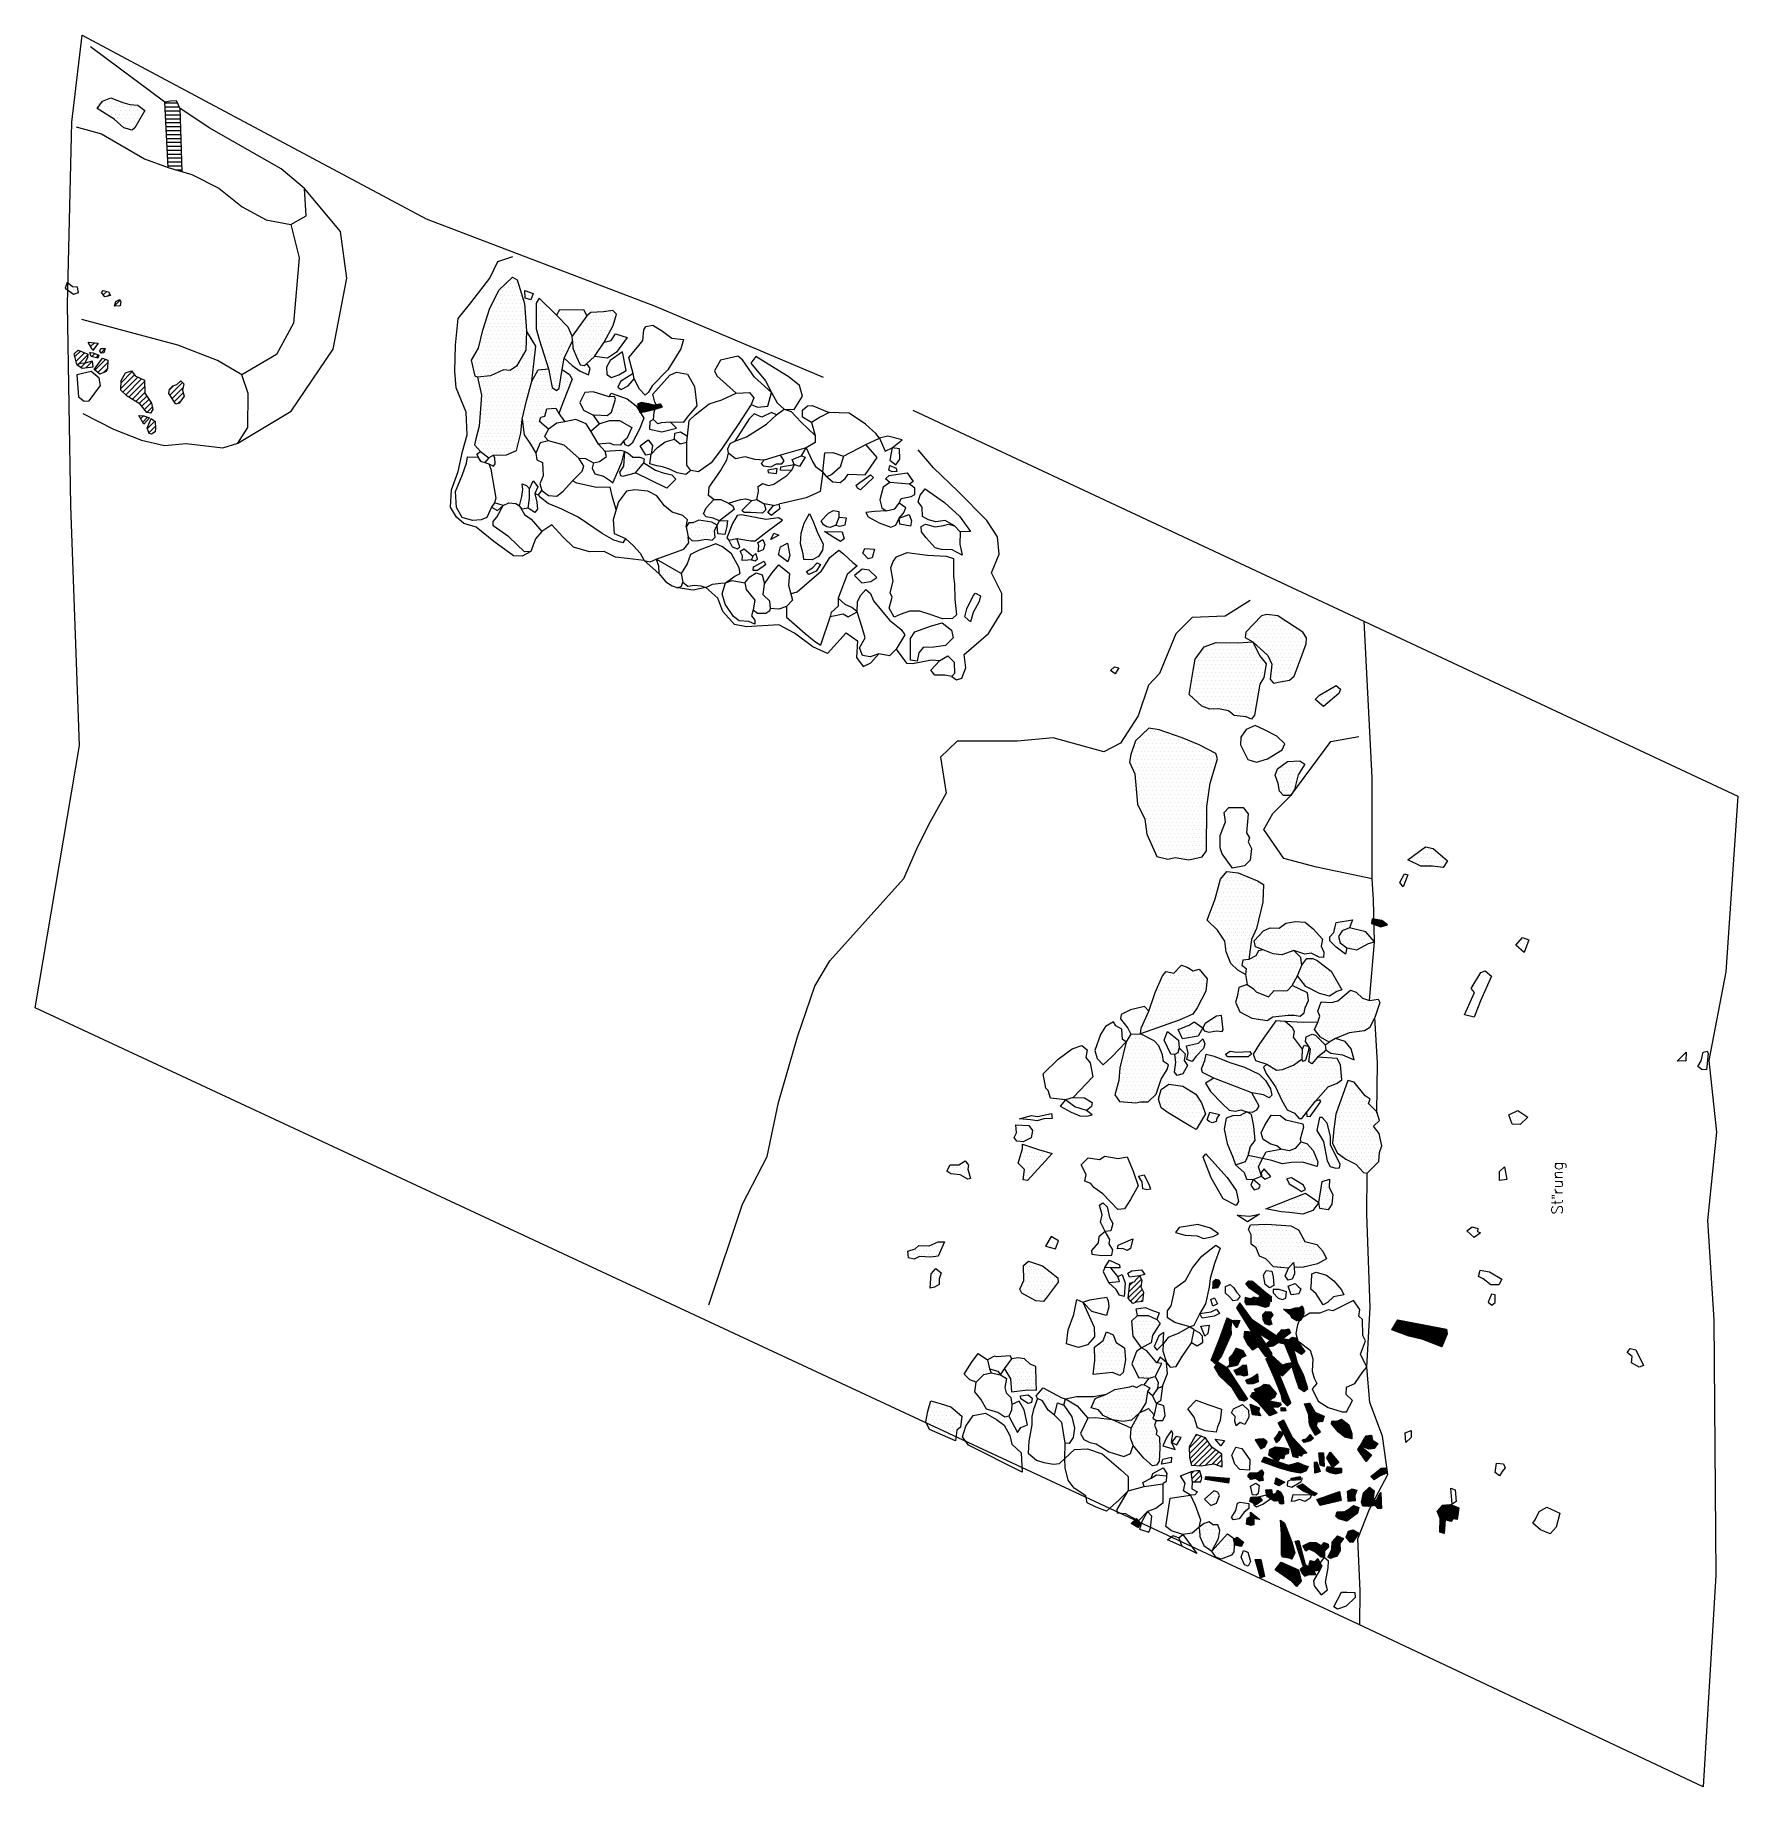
# Model space of a CAD drawing. Header units: metres. Extents: x -15 to -9.58, y -12.28 to -6.71.
import ezdxf

# ---------------------------------------------------------------- set-up
doc = ezdxf.new("R2010")
doc.units = ezdxf.units.M
doc.header["$LTSCALE"] = 25
doc.header["$MEASUREMENT"] = 0
doc.linetypes.add('GESTRICHELT', pattern=[0.75, 0.5, -0.25])
doc.linetypes.add('STRICHPUNKTX2', pattern=[2, 1, -0.5, 0, -0.5])
doc.layers.get('0').update_dxf_attribs({"linetype": 'CONTINUOUS'})
for name, color, linetype in [('BEFUND', 1, 'CONTINUOUS'), ('BEFUND_UNSICHER', 1, 'GESTRICHELT'), ('BEFUNDSCHRAFF', 1, 'CONTINUOUS'), ('FEUER', 1, 'CONTINUOUS'), ('GRABUNGSGRENZE', 3, 'STRICHPUNKTX2'), ('KNOCHEN', 2, 'CONTINUOUS'), ('KNOCHENSCHRAFF', 2, 'CONTINUOUS'), ('STEINE', 4, 'CONTINUOUS'), ('STEINESCHRAFF', 4, 'CONTINUOUS')]:
    doc.layers.add(name, color=color, linetype=linetype)
doc.styles.get("Standard").update_dxf_attribs({"font": 'txt.shx'})

msp = doc.modelspace()

# ---------------------------------------------------------------- texts
at = {"layer": 'BEFUNDSCHRAFF'}
msp.add_text('St”rung', height=0.035, rotation=90, dxfattribs=at).set_placement((-10.1399, -10.4609))

# ---------------------------------------------------------------- blocks, each defined once
blk = doc.blocks.new('*X1')
at = {"color": 0}
for p, q in [((-1308.22, -788.49), (-1307.7, -787.98)), ((-1308.14, -788.77), (-1307.11, -787.74)), ((-1308.07, -789.05), (-1306.79, -787.77)), ((-1307.99, -789.33), (-1306.49, -787.83)), ((-1307.92, -789.61), (-1306.2, -787.89)), ((-1307.85, -789.89), (-1305.9, -787.95)), ((-1307.77, -790.17), (-1305.61, -788)), ((-1307.7, -790.45), (-1305.31, -788.06)), ((-1307.63, -790.73), (-1305.02, -788.12)), ((-1307.55, -791.01), (-1304.73, -788.19)), ((-1307.15, -790.96), (-1304.45, -788.26)), ((-1306.72, -790.89), (-1304.17, -788.33)), ((-1306.3, -790.81), (-1303.89, -788.4)), ((-1305.87, -790.74), (-1303.61, -788.48)), ((-1305.45, -790.67), (-1303.32, -788.55)), ((-1305, -790.58), (-1302.94, -788.52)), ((-1304.54, -790.47), (-1302.52, -788.46)), ((-1304.08, -790.36), (-1302.1, -788.39)), ((-1303.62, -790.26), (-1301.68, -788.33)), ((-1303.15, -790.15), (-1301.27, -788.26)), ((-1302.62, -789.96), (-1301.03, -788.38)), ((-1302.08, -789.78), (-1300.91, -788.61)), ((-1301.54, -789.6), (-1300.78, -788.84)), ((-1301, -789.41), (-1300.66, -789.07))]:
    blk.add_line(p, q, dxfattribs=at)
blk = doc.blocks.new('*X2')
at = {"color": 0}
for p, q in [((-1478.34, -753.56), (-1477.21, -752.43)), ((-1477.01, -753.99), (-1476.3, -753.29)), ((-1474.77, -757.06), (-1472.96, -755.25)), ((-1473.02, -757.07), (-1473.01, -757.07)), ((-1483.03, -768.85), (-1482.77, -768.59)), ((-1482.38, -769.97), (-1481.19, -768.78)), ((-1487.36, -773.18), (-1485.62, -771.44)), ((-1487.01, -774.6), (-1484.35, -771.94)), ((-1486.19, -775.54), (-1483.31, -772.67)), ((-1483.79, -776.69), (-1481.74, -774.63)), ((-1482.61, -771.97), (-1482.55, -771.91)), ((-1482.05, -773.18), (-1481.06, -772.19)), ((-1481.73, -771.08), (-1481.15, -770.51)), ((-1481.05, -777.48), (-1477.64, -774.07)), ((-1480.64, -773.53), (-1479.83, -772.73)), ((-1479.07, -771.96), (-1477.8, -770.69)), ((-1486.49, -775.85), (-1486.19, -775.54)), ((-1485.44, -776.57), (-1484.16, -775.28)), ((-1481.81, -776.47), (-1481.61, -776.27)), ((-1480.08, -778.28), (-1476.97, -775.17)), ((-1478.4, -778.36), (-1477.02, -776.98)), ((-1472.74, -783.31), (-1468.42, -778.99)), ((-1472.7, -781.5), (-1469.17, -777.97)), ((-1472.12, -784.46), (-1467.37, -779.71)), ((-1471.21, -785.32), (-1466.16, -780.27)), ((-1470.2, -786.08), (-1465.27, -781.15)), ((-1469.11, -786.75), (-1465.21, -782.85)), ((-1468.02, -787.43), (-1465.14, -784.55)), ((-1466.92, -788.1), (-1464.55, -785.73)), ((-1457.32, -783.8), (-1455.91, -782.39)), ((-1457.15, -785.4), (-1453.18, -781.43)), ((-1456.47, -786.48), (-1452.95, -782.97)), ((-1455.78, -787.57), (-1452.89, -784.67)), ((-1466.05, -788.99), (-1463.84, -786.79)), ((-1465.27, -789.98), (-1463.14, -787.85)), ((-1464.45, -790.93), (-1462.75, -789.23)), ((-1454.6, -788.15), (-1453.45, -787.01)), ((-1466.47, -792.95), (-1465.55, -792.03)), ((-1465.81, -794.06), (-1464.24, -792.48)), ((-1464.32, -796.1), (-1461.93, -793.71)), ((-1463.86, -797.41), (-1461.78, -795.33)), ((-1463.29, -793.31), (-1462.96, -792.98))]:
    blk.add_line(p, q, dxfattribs=at)
blk = doc.blocks.new('*X3')
at = {"color": 0}
for p, q in [((-1458.79, -692.5), (-1454.78, -692.5)), ((-1458.73, -693.75), (-1454.22, -693.75)), ((-1458.66, -695), (-1454.01, -695)), ((-1458.6, -696.25), (-1453.97, -696.25)), ((-1458.53, -697.5), (-1453.92, -697.5)), ((-1458.47, -698.75), (-1453.88, -698.75)), ((-1458.4, -700), (-1453.84, -700)), ((-1458.34, -701.25), (-1453.8, -701.25)), ((-1458.27, -702.5), (-1453.76, -702.5)), ((-1458.21, -703.75), (-1453.72, -703.75)), ((-1458.15, -705), (-1453.67, -705)), ((-1458.08, -706.25), (-1453.63, -706.25)), ((-1458.02, -707.5), (-1453.59, -707.5)), ((-1457.95, -708.75), (-1453.55, -708.75)), ((-1457.89, -710), (-1453.51, -710)), ((-1457.82, -711.25), (-1453.47, -711.25)), ((-1457.76, -712.5), (-1453.42, -712.5)), ((-1455.36, -713.75), (-1453.38, -713.75))]:
    blk.add_line(p, q, dxfattribs=at)
blk = doc.blocks.new('*X4')
at = {"color": 0}
for p, q in [((-1479.375, -693.75), (-1479.375, -693.75)), ((-1478.75, -692.5), (-1478.75, -692.5)), ((-1478.75, -695), (-1478.75, -695)), ((-1478.125, -693.75), (-1478.125, -693.75)), ((-1477.5, -692.5), (-1477.5, -692.5)), ((-1477.5, -695), (-1477.5, -695)), ((-1476.875, -691.25), (-1476.875, -691.25)), ((-1476.875, -693.75), (-1476.875, -693.75)), ((-1476.875, -696.25), (-1476.875, -696.25)), ((-1476.25, -692.5), (-1476.25, -692.5)), ((-1476.25, -695), (-1476.25, -695)), ((-1475.625, -691.25), (-1475.625, -691.25)), ((-1475.625, -693.75), (-1475.625, -693.75)), ((-1475.625, -696.25), (-1475.625, -696.25)), ((-1475, -692.5), (-1475, -692.5)), ((-1475, -695), (-1475, -695)), ((-1474.375, -693.75), (-1474.375, -693.75)), ((-1474.375, -696.25), (-1474.375, -696.25)), ((-1473.75, -692.5), (-1473.75, -692.5)), ((-1473.75, -695), (-1473.75, -695)), ((-1473.125, -693.75), (-1473.125, -693.75)), ((-1473.125, -696.25), (-1473.125, -696.25)), ((-1472.5, -692.5), (-1472.5, -692.5)), ((-1472.5, -695), (-1472.5, -695)), ((-1471.875, -693.75), (-1471.875, -693.75)), ((-1471.875, -696.25), (-1471.875, -696.25)), ((-1471.25, -695), (-1471.25, -695)), ((-1470.625, -693.75), (-1470.625, -693.75)), ((-1470.625, -696.25), (-1470.625, -696.25)), ((-1470, -695), (-1470, -695)), ((-1469.375, -693.75), (-1469.375, -693.75)), ((-1469.375, -696.25), (-1469.375, -696.25)), ((-1468.75, -695), (-1468.75, -695)), ((-1468.125, -693.75), (-1468.125, -693.75)), ((-1468.125, -696.25), (-1468.125, -696.25)), ((-1467.5, -695), (-1467.5, -695)), ((-1466.875, -693.75), (-1466.875, -693.75)), ((-1466.875, -696.25), (-1466.875, -696.25)), ((-1466.25, -695), (-1466.25, -695)), ((-1475, -697.5), (-1475, -697.5)), ((-1473.75, -697.5), (-1473.75, -697.5)), ((-1473.125, -698.75), (-1473.125, -698.75)), ((-1472.5, -697.5), (-1472.5, -697.5)), ((-1471.875, -698.75), (-1471.875, -698.75)), ((-1471.25, -697.5), (-1471.25, -697.5)), ((-1471.25, -700), (-1471.25, -700)), ((-1470.625, -698.75), (-1470.625, -698.75)), ((-1470, -697.5), (-1470, -697.5)), ((-1470, -700), (-1470, -700)), ((-1469.375, -698.75), (-1469.375, -698.75)), ((-1468.75, -697.5), (-1468.75, -697.5)), ((-1468.75, -700), (-1468.75, -700)), ((-1468.125, -698.75), (-1468.125, -698.75)), ((-1467.5, -697.5), (-1467.5, -697.5))]:
    blk.add_line(p, q, dxfattribs=at)
blk = doc.blocks.new('*X5')
at = {"color": 0}
for p, q in [((-1350.625, -751.25), (-1350.625, -751.25)), ((-1350, -750), (-1350, -750)), ((-1349.375, -751.25), (-1349.375, -751.25)), ((-1348.75, -750), (-1348.75, -750)), ((-1348.125, -748.75), (-1348.125, -748.75)), ((-1348.125, -751.25), (-1348.125, -751.25)), ((-1347.5, -750), (-1347.5, -750)), ((-1346.875, -748.75), (-1346.875, -748.75)), ((-1346.875, -751.25), (-1346.875, -751.25)), ((-1355, -757.5), (-1355, -757.5)), ((-1354.375, -756.25), (-1354.375, -756.25)), ((-1353.75, -755), (-1353.75, -755)), ((-1353.75, -757.5), (-1353.75, -757.5)), ((-1353.125, -753.75), (-1353.125, -753.75)), ((-1353.125, -756.25), (-1353.125, -756.25)), ((-1352.5, -752.5), (-1352.5, -752.5)), ((-1352.5, -755), (-1352.5, -755)), ((-1352.5, -757.5), (-1352.5, -757.5)), ((-1351.875, -753.75), (-1351.875, -753.75)), ((-1351.875, -756.25), (-1351.875, -756.25)), ((-1351.25, -752.5), (-1351.25, -752.5)), ((-1351.25, -755), (-1351.25, -755)), ((-1351.25, -757.5), (-1351.25, -757.5)), ((-1350.625, -753.75), (-1350.625, -753.75)), ((-1350.625, -756.25), (-1350.625, -756.25)), ((-1350, -752.5), (-1350, -752.5)), ((-1350, -755), (-1350, -755)), ((-1350, -757.5), (-1350, -757.5)), ((-1349.375, -753.75), (-1349.375, -753.75)), ((-1349.375, -756.25), (-1349.375, -756.25)), ((-1348.75, -752.5), (-1348.75, -752.5)), ((-1348.75, -755), (-1348.75, -755)), ((-1348.75, -757.5), (-1348.75, -757.5)), ((-1348.125, -753.75), (-1348.125, -753.75)), ((-1348.125, -756.25), (-1348.125, -756.25)), ((-1347.5, -752.5), (-1347.5, -752.5)), ((-1347.5, -755), (-1347.5, -755)), ((-1347.5, -757.5), (-1347.5, -757.5)), ((-1346.875, -753.75), (-1346.875, -753.75)), ((-1346.875, -756.25), (-1346.875, -756.25)), ((-1346.25, -752.5), (-1346.25, -752.5)), ((-1346.25, -755), (-1346.25, -755)), ((-1346.25, -757.5), (-1346.25, -757.5)), ((-1345.625, -753.75), (-1345.625, -753.75)), ((-1345.625, -756.25), (-1345.625, -756.25)), ((-1345, -755), (-1345, -755)), ((-1345, -757.5), (-1345, -757.5)), ((-1344.375, -756.25), (-1344.375, -756.25)), ((-1343.75, -752.5), (-1343.75, -752.5)), ((-1343.125, -753.75), (-1343.125, -753.75)), ((-1342.5, -755), (-1342.5, -755)), ((-1341.875, -753.75), (-1341.875, -753.75)), ((-1340.625, -756.25), (-1340.625, -756.25)), ((-1340, -757.5), (-1340, -757.5)), ((-1339.375, -756.25), (-1339.375, -756.25)), ((-1338.75, -757.5), (-1338.75, -757.5)), ((-1338.125, -756.25), (-1338.125, -756.25)), ((-1337.5, -757.5), (-1337.5, -757.5)), ((-1356.25, -762.5), (-1356.25, -762.5)), ((-1355.625, -758.75), (-1355.625, -758.75)), ((-1355.625, -761.25), (-1355.625, -761.25)), ((-1355, -760), (-1355, -760)), ((-1355, -762.5), (-1355, -762.5)), ((-1354.375, -758.75), (-1354.375, -758.75)), ((-1354.375, -761.25), (-1354.375, -761.25)), ((-1353.75, -760), (-1353.75, -760)), ((-1353.75, -762.5), (-1353.75, -762.5)), ((-1353.125, -758.75), (-1353.125, -758.75)), ((-1353.125, -761.25), (-1353.125, -761.25)), ((-1352.5, -760), (-1352.5, -760)), ((-1352.5, -762.5), (-1352.5, -762.5)), ((-1351.875, -758.75), (-1351.875, -758.75)), ((-1351.875, -761.25), (-1351.875, -761.25)), ((-1351.25, -760), (-1351.25, -760)), ((-1351.25, -762.5), (-1351.25, -762.5)), ((-1350.625, -758.75), (-1350.625, -758.75)), ((-1350.625, -761.25), (-1350.625, -761.25)), ((-1350, -760), (-1350, -760)), ((-1350, -762.5), (-1350, -762.5)), ((-1349.375, -758.75), (-1349.375, -758.75)), ((-1349.375, -761.25), (-1349.375, -761.25)), ((-1348.75, -760), (-1348.75, -760)), ((-1348.75, -762.5), (-1348.75, -762.5)), ((-1348.125, -758.75), (-1348.125, -758.75)), ((-1348.125, -761.25), (-1348.125, -761.25)), ((-1347.5, -760), (-1347.5, -760)), ((-1347.5, -762.5), (-1347.5, -762.5)), ((-1346.875, -758.75), (-1346.875, -758.75)), ((-1346.875, -761.25), (-1346.875, -761.25)), ((-1346.25, -760), (-1346.25, -760)), ((-1346.25, -762.5), (-1346.25, -762.5)), ((-1345.625, -758.75), (-1345.625, -758.75)), ((-1345.625, -761.25), (-1345.625, -761.25)), ((-1345, -760), (-1345, -760)), ((-1345, -762.5), (-1345, -762.5)), ((-1344.375, -758.75), (-1344.375, -758.75)), ((-1344.375, -761.25), (-1344.375, -761.25)), ((-1340.625, -758.75), (-1340.625, -758.75)), ((-1340, -760), (-1340, -760)), ((-1340, -762.5), (-1340, -762.5)), ((-1339.375, -758.75), (-1339.375, -758.75)), ((-1339.375, -761.25), (-1339.375, -761.25)), ((-1338.75, -760), (-1338.75, -760)), ((-1338.75, -762.5), (-1338.75, -762.5)), ((-1338.125, -758.75), (-1338.125, -758.75)), ((-1338.125, -761.25), (-1338.125, -761.25)), ((-1337.5, -760), (-1337.5, -760)), ((-1337.5, -762.5), (-1337.5, -762.5)), ((-1336.875, -758.75), (-1336.875, -758.75)), ((-1336.875, -761.25), (-1336.875, -761.25)), ((-1336.25, -760), (-1336.25, -760)), ((-1336.25, -762.5), (-1336.25, -762.5)), ((-1335.625, -758.75), (-1335.625, -758.75)), ((-1335.625, -761.25), (-1335.625, -761.25)), ((-1335, -760), (-1335, -760)), ((-1335, -762.5), (-1335, -762.5)), ((-1334.375, -761.25), (-1334.375, -761.25)), ((-1333.75, -762.5), (-1333.75, -762.5)), ((-1333.125, -761.25), (-1333.125, -761.25)), ((-1332.5, -762.5), (-1332.5, -762.5)), ((-1325, -762.5), (-1325, -762.5)), ((-1324.375, -761.25), (-1324.375, -761.25)), ((-1323.75, -760), (-1323.75, -760)), ((-1323.75, -762.5), (-1323.75, -762.5)), ((-1323.125, -761.25), (-1323.125, -761.25)), ((-1322.5, -760), (-1322.5, -760)), ((-1322.5, -762.5), (-1322.5, -762.5)), ((-1321.875, -761.25), (-1321.875, -761.25)), ((-1321.25, -760), (-1321.25, -760)), ((-1321.25, -762.5), (-1321.25, -762.5)), ((-1320.625, -761.25), (-1320.625, -761.25)), ((-1320, -760), (-1320, -760)), ((-1320, -762.5), (-1320, -762.5)), ((-1319.375, -761.25), (-1319.375, -761.25)), ((-1318.75, -760), (-1318.75, -760)), ((-1318.75, -762.5), (-1318.75, -762.5)), ((-1318.125, -761.25), (-1318.125, -761.25)), ((-1317.5, -760), (-1317.5, -760)), ((-1317.5, -762.5), (-1317.5, -762.5)), ((-1316.875, -758.75), (-1316.875, -758.75)), ((-1316.875, -761.25), (-1316.875, -761.25)), ((-1316.25, -760), (-1316.25, -760)), ((-1316.25, -762.5), (-1316.25, -762.5)), ((-1315.625, -761.25), (-1315.625, -761.25)), ((-1358.125, -768.75), (-1358.125, -768.75)), ((-1357.5, -765), (-1357.5, -765)), ((-1357.5, -767.5), (-1357.5, -767.5)), ((-1356.875, -763.75), (-1356.875, -763.75)), ((-1356.875, -766.25), (-1356.875, -766.25)), ((-1356.875, -768.75), (-1356.875, -768.75)), ((-1356.25, -765), (-1356.25, -765)), ((-1356.25, -767.5), (-1356.25, -767.5)), ((-1355.625, -763.75), (-1355.625, -763.75)), ((-1355.625, -766.25), (-1355.625, -766.25)), ((-1355.625, -768.75), (-1355.625, -768.75)), ((-1355, -765), (-1355, -765)), ((-1355, -767.5), (-1355, -767.5)), ((-1354.375, -763.75), (-1354.375, -763.75)), ((-1354.375, -766.25), (-1354.375, -766.25)), ((-1354.375, -768.75), (-1354.375, -768.75)), ((-1353.75, -765), (-1353.75, -765)), ((-1353.75, -767.5), (-1353.75, -767.5)), ((-1353.125, -763.75), (-1353.125, -763.75)), ((-1353.125, -766.25), (-1353.125, -766.25)), ((-1353.125, -768.75), (-1353.125, -768.75)), ((-1352.5, -765), (-1352.5, -765)), ((-1352.5, -767.5), (-1352.5, -767.5)), ((-1351.875, -763.75), (-1351.875, -763.75)), ((-1351.875, -766.25), (-1351.875, -766.25)), ((-1351.875, -768.75), (-1351.875, -768.75)), ((-1351.25, -765), (-1351.25, -765)), ((-1351.25, -767.5), (-1351.25, -767.5)), ((-1350.625, -763.75), (-1350.625, -763.75)), ((-1350.625, -766.25), (-1350.625, -766.25)), ((-1350.625, -768.75), (-1350.625, -768.75)), ((-1350, -765), (-1350, -765)), ((-1350, -767.5), (-1350, -767.5)), ((-1349.375, -763.75), (-1349.375, -763.75)), ((-1349.375, -766.25), (-1349.375, -766.25)), ((-1349.375, -768.75), (-1349.375, -768.75)), ((-1348.75, -765), (-1348.75, -765)), ((-1348.75, -767.5), (-1348.75, -767.5)), ((-1348.125, -763.75), (-1348.125, -763.75)), ((-1348.125, -766.25), (-1348.125, -766.25)), ((-1348.125, -768.75), (-1348.125, -768.75)), ((-1347.5, -765), (-1347.5, -765)), ((-1347.5, -767.5), (-1347.5, -767.5)), ((-1346.875, -763.75), (-1346.875, -763.75)), ((-1346.875, -766.25), (-1346.875, -766.25)), ((-1346.875, -768.75), (-1346.875, -768.75)), ((-1346.25, -765), (-1346.25, -765)), ((-1346.25, -767.5), (-1346.25, -767.5)), ((-1345.625, -763.75), (-1345.625, -763.75)), ((-1345.625, -766.25), (-1345.625, -766.25)), ((-1345.625, -768.75), (-1345.625, -768.75)), ((-1345, -765), (-1345, -765)), ((-1345, -767.5), (-1345, -767.5)), ((-1344.375, -763.75), (-1344.375, -763.75)), ((-1344.375, -766.25), (-1344.375, -766.25)), ((-1344.375, -768.75), (-1344.375, -768.75)), ((-1343.75, -765), (-1343.75, -765)), ((-1343.75, -767.5), (-1343.75, -767.5)), ((-1343.125, -766.25), (-1343.125, -766.25)), ((-1343.125, -768.75), (-1343.125, -768.75)), ((-1342.5, -767.5), (-1342.5, -767.5)), ((-1341.875, -768.75), (-1341.875, -768.75)), ((-1340, -765), (-1340, -765)), ((-1339.375, -763.75), (-1339.375, -763.75)), ((-1339.375, -766.25), (-1339.375, -766.25)), ((-1338.75, -765), (-1338.75, -765)), ((-1338.75, -767.5), (-1338.75, -767.5)), ((-1338.125, -763.75), (-1338.125, -763.75)), ((-1338.125, -766.25), (-1338.125, -766.25)), ((-1338.125, -768.75), (-1338.125, -768.75)), ((-1337.5, -765), (-1337.5, -765)), ((-1337.5, -767.5), (-1337.5, -767.5)), ((-1336.875, -763.75), (-1336.875, -763.75)), ((-1336.875, -766.25), (-1336.875, -766.25)), ((-1336.875, -768.75), (-1336.875, -768.75)), ((-1336.25, -765), (-1336.25, -765)), ((-1336.25, -767.5), (-1336.25, -767.5)), ((-1335.625, -763.75), (-1335.625, -763.75)), ((-1335.625, -766.25), (-1335.625, -766.25)), ((-1335.625, -768.75), (-1335.625, -768.75)), ((-1335, -765), (-1335, -765)), ((-1335, -767.5), (-1335, -767.5)), ((-1334.375, -763.75), (-1334.375, -763.75)), ((-1334.375, -766.25), (-1334.375, -766.25)), ((-1334.375, -768.75), (-1334.375, -768.75)), ((-1333.75, -765), (-1333.75, -765)), ((-1333.75, -767.5), (-1333.75, -767.5)), ((-1333.125, -763.75), (-1333.125, -763.75)), ((-1333.125, -766.25), (-1333.125, -766.25)), ((-1333.125, -768.75), (-1333.125, -768.75)), ((-1332.5, -765), (-1332.5, -765)), ((-1332.5, -767.5), (-1332.5, -767.5)), ((-1331.875, -763.75), (-1331.875, -763.75)), ((-1331.875, -766.25), (-1331.875, -766.25)), ((-1331.875, -768.75), (-1331.875, -768.75)), ((-1331.25, -765), (-1331.25, -765)), ((-1331.25, -767.5), (-1331.25, -767.5)), ((-1330.625, -763.75), (-1330.625, -763.75)), ((-1330.625, -766.25), (-1330.625, -766.25)), ((-1330.625, -768.75), (-1330.625, -768.75)), ((-1330, -765), (-1330, -765)), ((-1330, -767.5), (-1330, -767.5)), ((-1329.375, -766.25), (-1329.375, -766.25)), ((-1329.375, -768.75), (-1329.375, -768.75)), ((-1328.75, -767.5), (-1328.75, -767.5)), ((-1328.125, -766.25), (-1328.125, -766.25)), ((-1328.125, -768.75), (-1328.125, -768.75)), ((-1327.5, -765), (-1327.5, -765)), ((-1327.5, -767.5), (-1327.5, -767.5)), ((-1326.875, -763.75), (-1326.875, -763.75)), ((-1326.875, -766.25), (-1326.875, -766.25)), ((-1326.875, -768.75), (-1326.875, -768.75)), ((-1326.25, -765), (-1326.25, -765)), ((-1326.25, -767.5), (-1326.25, -767.5)), ((-1325.625, -763.75), (-1325.625, -763.75)), ((-1325.625, -766.25), (-1325.625, -766.25)), ((-1325.625, -768.75), (-1325.625, -768.75)), ((-1325, -765), (-1325, -765)), ((-1325, -767.5), (-1325, -767.5)), ((-1324.375, -763.75), (-1324.375, -763.75)), ((-1324.375, -766.25), (-1324.375, -766.25)), ((-1324.375, -768.75), (-1324.375, -768.75)), ((-1323.75, -765), (-1323.75, -765)), ((-1323.75, -767.5), (-1323.75, -767.5)), ((-1323.125, -763.75), (-1323.125, -763.75)), ((-1323.125, -766.25), (-1323.125, -766.25)), ((-1323.125, -768.75), (-1323.125, -768.75)), ((-1322.5, -765), (-1322.5, -765)), ((-1322.5, -767.5), (-1322.5, -767.5)), ((-1321.875, -763.75), (-1321.875, -763.75)), ((-1321.875, -766.25), (-1321.875, -766.25)), ((-1321.875, -768.75), (-1321.875, -768.75)), ((-1321.25, -765), (-1321.25, -765)), ((-1321.25, -767.5), (-1321.25, -767.5)), ((-1320.625, -763.75), (-1320.625, -763.75)), ((-1320.625, -766.25), (-1320.625, -766.25)), ((-1320.625, -768.75), (-1320.625, -768.75)), ((-1320, -765), (-1320, -765)), ((-1320, -767.5), (-1320, -767.5)), ((-1319.375, -763.75), (-1319.375, -763.75)), ((-1319.375, -766.25), (-1319.375, -766.25)), ((-1319.375, -768.75), (-1319.375, -768.75)), ((-1318.75, -765), (-1318.75, -765)), ((-1318.75, -767.5), (-1318.75, -767.5)), ((-1318.125, -763.75), (-1318.125, -763.75)), ((-1318.125, -766.25), (-1318.125, -766.25)), ((-1317.5, -765), (-1317.5, -765)), ((-1316.875, -763.75), (-1316.875, -763.75)), ((-1360.625, -773.75), (-1360.625, -773.75)), ((-1360, -772.5), (-1360, -772.5)), ((-1359.375, -771.25), (-1359.375, -771.25)), ((-1359.375, -773.75), (-1359.375, -773.75)), ((-1358.75, -770), (-1358.75, -770)), ((-1358.75, -772.5), (-1358.75, -772.5)), ((-1358.125, -771.25), (-1358.125, -771.25)), ((-1358.125, -773.75), (-1358.125, -773.75)), ((-1357.5, -770), (-1357.5, -770)), ((-1357.5, -772.5), (-1357.5, -772.5)), ((-1356.875, -771.25), (-1356.875, -771.25)), ((-1356.875, -773.75), (-1356.875, -773.75)), ((-1356.25, -770), (-1356.25, -770)), ((-1356.25, -772.5), (-1356.25, -772.5)), ((-1355.625, -771.25), (-1355.625, -771.25)), ((-1355.625, -773.75), (-1355.625, -773.75)), ((-1355, -770), (-1355, -770)), ((-1355, -772.5), (-1355, -772.5)), ((-1354.375, -771.25), (-1354.375, -771.25)), ((-1354.375, -773.75), (-1354.375, -773.75)), ((-1353.75, -770), (-1353.75, -770)), ((-1353.75, -772.5), (-1353.75, -772.5)), ((-1353.125, -771.25), (-1353.125, -771.25)), ((-1353.125, -773.75), (-1353.125, -773.75)), ((-1352.5, -770), (-1352.5, -770)), ((-1352.5, -772.5), (-1352.5, -772.5)), ((-1351.875, -771.25), (-1351.875, -771.25)), ((-1351.875, -773.75), (-1351.875, -773.75)), ((-1351.25, -770), (-1351.25, -770)), ((-1351.25, -772.5), (-1351.25, -772.5)), ((-1350.625, -771.25), (-1350.625, -771.25)), ((-1350.625, -773.75), (-1350.625, -773.75)), ((-1350, -770), (-1350, -770)), ((-1350, -772.5), (-1350, -772.5)), ((-1349.375, -771.25), (-1349.375, -771.25)), ((-1349.375, -773.75), (-1349.375, -773.75)), ((-1348.75, -770), (-1348.75, -770)), ((-1348.75, -772.5), (-1348.75, -772.5)), ((-1348.125, -771.25), (-1348.125, -771.25)), ((-1348.125, -773.75), (-1348.125, -773.75)), ((-1347.5, -770), (-1347.5, -770)), ((-1347.5, -772.5), (-1347.5, -772.5)), ((-1346.875, -771.25), (-1346.875, -771.25)), ((-1346.875, -773.75), (-1346.875, -773.75)), ((-1346.25, -770), (-1346.25, -770)), ((-1346.25, -772.5), (-1346.25, -772.5)), ((-1345.625, -771.25), (-1345.625, -771.25)), ((-1345.625, -773.75), (-1345.625, -773.75)), ((-1345, -770), (-1345, -770)), ((-1345, -772.5), (-1345, -772.5)), ((-1344.375, -771.25), (-1344.375, -771.25)), ((-1344.375, -773.75), (-1344.375, -773.75)), ((-1343.75, -770), (-1343.75, -770)), ((-1343.75, -772.5), (-1343.75, -772.5)), ((-1343.125, -771.25), (-1343.125, -771.25)), ((-1343.125, -773.75), (-1343.125, -773.75)), ((-1342.5, -770), (-1342.5, -770)), ((-1342.5, -772.5), (-1342.5, -772.5)), ((-1341.875, -771.25), (-1341.875, -771.25)), ((-1341.875, -773.75), (-1341.875, -773.75)), ((-1341.25, -770), (-1341.25, -770)), ((-1341.25, -772.5), (-1341.25, -772.5)), ((-1338.75, -770), (-1338.75, -770)), ((-1338.125, -771.25), (-1338.125, -771.25)), ((-1337.5, -770), (-1337.5, -770)), ((-1337.5, -772.5), (-1337.5, -772.5)), ((-1336.875, -771.25), (-1336.875, -771.25)), ((-1336.875, -773.75), (-1336.875, -773.75)), ((-1336.25, -770), (-1336.25, -770)), ((-1336.25, -772.5), (-1336.25, -772.5)), ((-1335.625, -771.25), (-1335.625, -771.25)), ((-1335.625, -773.75), (-1335.625, -773.75)), ((-1335, -770), (-1335, -770)), ((-1335, -772.5), (-1335, -772.5)), ((-1334.375, -771.25), (-1334.375, -771.25)), ((-1334.375, -773.75), (-1334.375, -773.75)), ((-1333.75, -770), (-1333.75, -770)), ((-1333.75, -772.5), (-1333.75, -772.5)), ((-1333.125, -771.25), (-1333.125, -771.25)), ((-1333.125, -773.75), (-1333.125, -773.75)), ((-1332.5, -770), (-1332.5, -770)), ((-1332.5, -772.5), (-1332.5, -772.5)), ((-1331.875, -771.25), (-1331.875, -771.25)), ((-1331.875, -773.75), (-1331.875, -773.75)), ((-1331.25, -770), (-1331.25, -770)), ((-1331.25, -772.5), (-1331.25, -772.5)), ((-1330.625, -771.25), (-1330.625, -771.25)), ((-1330, -770), (-1330, -770)), ((-1328.75, -770), (-1328.75, -770)), ((-1328.125, -771.25), (-1328.125, -771.25)), ((-1327.5, -770), (-1327.5, -770)), ((-1327.5, -772.5), (-1327.5, -772.5)), ((-1326.875, -771.25), (-1326.875, -771.25)), ((-1326.875, -773.75), (-1326.875, -773.75)), ((-1326.25, -770), (-1326.25, -770)), ((-1326.25, -772.5), (-1326.25, -772.5)), ((-1325.625, -771.25), (-1325.625, -771.25)), ((-1325.625, -773.75), (-1325.625, -773.75)), ((-1325, -770), (-1325, -770)), ((-1325, -772.5), (-1325, -772.5)), ((-1324.375, -771.25), (-1324.375, -771.25)), ((-1324.375, -773.75), (-1324.375, -773.75)), ((-1323.75, -770), (-1323.75, -770)), ((-1323.75, -772.5), (-1323.75, -772.5)), ((-1323.125, -771.25), (-1323.125, -771.25)), ((-1323.125, -773.75), (-1323.125, -773.75)), ((-1322.5, -770), (-1322.5, -770)), ((-1322.5, -772.5), (-1322.5, -772.5)), ((-1321.875, -771.25), (-1321.875, -771.25)), ((-1321.25, -770), (-1321.25, -770)), ((-1320, -770), (-1320, -770)), ((-1360.625, -776.25), (-1360.625, -776.25)), ((-1360, -775), (-1360, -775)), ((-1360, -777.5), (-1360, -777.5)), ((-1359.375, -776.25), (-1359.375, -776.25)), ((-1359.375, -778.75), (-1359.375, -778.75)), ((-1358.75, -775), (-1358.75, -775)), ((-1358.75, -777.5), (-1358.75, -777.5)), ((-1358.75, -780), (-1358.75, -780)), ((-1358.125, -776.25), (-1358.125, -776.25)), ((-1358.125, -778.75), (-1358.125, -778.75)), ((-1357.5, -775), (-1357.5, -775)), ((-1357.5, -777.5), (-1357.5, -777.5)), ((-1357.5, -780), (-1357.5, -780)), ((-1356.875, -776.25), (-1356.875, -776.25)), ((-1356.875, -778.75), (-1356.875, -778.75)), ((-1356.25, -775), (-1356.25, -775)), ((-1356.25, -777.5), (-1356.25, -777.5)), ((-1356.25, -780), (-1356.25, -780)), ((-1355.625, -776.25), (-1355.625, -776.25)), ((-1355.625, -778.75), (-1355.625, -778.75)), ((-1355, -775), (-1355, -775)), ((-1355, -777.5), (-1355, -777.5)), ((-1355, -780), (-1355, -780)), ((-1354.375, -776.25), (-1354.375, -776.25)), ((-1354.375, -778.75), (-1354.375, -778.75)), ((-1353.75, -775), (-1353.75, -775)), ((-1353.75, -777.5), (-1353.75, -777.5)), ((-1353.75, -780), (-1353.75, -780)), ((-1353.125, -776.25), (-1353.125, -776.25)), ((-1353.125, -778.75), (-1353.125, -778.75)), ((-1352.5, -775), (-1352.5, -775)), ((-1352.5, -777.5), (-1352.5, -777.5)), ((-1352.5, -780), (-1352.5, -780)), ((-1351.875, -776.25), (-1351.875, -776.25)), ((-1351.875, -778.75), (-1351.875, -778.75)), ((-1351.25, -775), (-1351.25, -775)), ((-1351.25, -777.5), (-1351.25, -777.5)), ((-1351.25, -780), (-1351.25, -780)), ((-1350.625, -776.25), (-1350.625, -776.25)), ((-1350.625, -778.75), (-1350.625, -778.75)), ((-1350, -775), (-1350, -775)), ((-1350, -777.5), (-1350, -777.5)), ((-1350, -780), (-1350, -780)), ((-1349.375, -776.25), (-1349.375, -776.25)), ((-1349.375, -778.75), (-1349.375, -778.75)), ((-1348.75, -775), (-1348.75, -775)), ((-1348.75, -777.5), (-1348.75, -777.5)), ((-1348.75, -780), (-1348.75, -780)), ((-1348.125, -776.25), (-1348.125, -776.25)), ((-1348.125, -778.75), (-1348.125, -778.75)), ((-1347.5, -775), (-1347.5, -775)), ((-1347.5, -777.5), (-1347.5, -777.5)), ((-1347.5, -780), (-1347.5, -780)), ((-1346.875, -776.25), (-1346.875, -776.25)), ((-1346.875, -778.75), (-1346.875, -778.75)), ((-1346.25, -775), (-1346.25, -775)), ((-1346.25, -777.5), (-1346.25, -777.5)), ((-1346.25, -780), (-1346.25, -780)), ((-1345.625, -776.25), (-1345.625, -776.25)), ((-1345.625, -778.75), (-1345.625, -778.75)), ((-1345, -775), (-1345, -775)), ((-1345, -777.5), (-1345, -777.5)), ((-1345, -780), (-1345, -780)), ((-1344.375, -776.25), (-1344.375, -776.25)), ((-1344.375, -778.75), (-1344.375, -778.75)), ((-1343.75, -775), (-1343.75, -775)), ((-1343.75, -777.5), (-1343.75, -777.5)), ((-1343.75, -780), (-1343.75, -780)), ((-1343.125, -776.25), (-1343.125, -776.25)), ((-1343.125, -778.75), (-1343.125, -778.75)), ((-1342.5, -775), (-1342.5, -775)), ((-1342.5, -777.5), (-1342.5, -777.5)), ((-1342.5, -780), (-1342.5, -780)), ((-1341.875, -776.25), (-1341.875, -776.25)), ((-1341.875, -778.75), (-1341.875, -778.75)), ((-1341.25, -780), (-1341.25, -780)), ((-1340.625, -778.75), (-1340.625, -778.75)), ((-1340, -777.5), (-1340, -777.5)), ((-1340, -780), (-1340, -780)), ((-1339.375, -778.75), (-1339.375, -778.75)), ((-1338.75, -777.5), (-1338.75, -777.5)), ((-1338.75, -780), (-1338.75, -780)), ((-1338.125, -778.75), (-1338.125, -778.75)), ((-1337.5, -777.5), (-1337.5, -777.5)), ((-1337.5, -780), (-1337.5, -780)), ((-1336.875, -776.25), (-1336.875, -776.25)), ((-1336.875, -778.75), (-1336.875, -778.75)), ((-1336.25, -775), (-1336.25, -775)), ((-1336.25, -777.5), (-1336.25, -777.5)), ((-1336.25, -780), (-1336.25, -780)), ((-1335.625, -776.25), (-1335.625, -776.25)), ((-1335.625, -778.75), (-1335.625, -778.75)), ((-1335, -775), (-1335, -775)), ((-1335, -777.5), (-1335, -777.5)), ((-1335, -780), (-1335, -780)), ((-1334.375, -776.25), (-1334.375, -776.25)), ((-1334.375, -778.75), (-1334.375, -778.75)), ((-1333.75, -775), (-1333.75, -775)), ((-1333.75, -777.5), (-1333.75, -777.5)), ((-1333.75, -780), (-1333.75, -780)), ((-1333.125, -776.25), (-1333.125, -776.25)), ((-1333.125, -778.75), (-1333.125, -778.75)), ((-1332.5, -775), (-1332.5, -775)), ((-1332.5, -777.5), (-1332.5, -777.5)), ((-1332.5, -780), (-1332.5, -780)), ((-1331.875, -778.75), (-1331.875, -778.75)), ((-1331.25, -780), (-1331.25, -780)), ((-1330.625, -778.75), (-1330.625, -778.75)), ((-1330, -780), (-1330, -780)), ((-1326.25, -775), (-1326.25, -775)), ((-1325, -775), (-1325, -775)), ((-1358.125, -781.25), (-1358.125, -781.25)), ((-1358.125, -783.75), (-1358.125, -783.75)), ((-1357.5, -782.5), (-1357.5, -782.5)), ((-1357.5, -785), (-1357.5, -785)), ((-1356.875, -781.25), (-1356.875, -781.25)), ((-1356.875, -783.75), (-1356.875, -783.75)), ((-1356.25, -782.5), (-1356.25, -782.5)), ((-1356.25, -785), (-1356.25, -785)), ((-1355.625, -781.25), (-1355.625, -781.25)), ((-1355.625, -783.75), (-1355.625, -783.75)), ((-1355, -782.5), (-1355, -782.5)), ((-1355, -785), (-1355, -785)), ((-1354.375, -781.25), (-1354.375, -781.25)), ((-1354.375, -783.75), (-1354.375, -783.75)), ((-1353.75, -782.5), (-1353.75, -782.5)), ((-1353.75, -785), (-1353.75, -785)), ((-1353.125, -781.25), (-1353.125, -781.25)), ((-1353.125, -783.75), (-1353.125, -783.75)), ((-1352.5, -782.5), (-1352.5, -782.5)), ((-1352.5, -785), (-1352.5, -785)), ((-1351.875, -781.25), (-1351.875, -781.25)), ((-1351.875, -783.75), (-1351.875, -783.75)), ((-1351.25, -782.5), (-1351.25, -782.5)), ((-1351.25, -785), (-1351.25, -785)), ((-1350.625, -781.25), (-1350.625, -781.25)), ((-1350.625, -783.75), (-1350.625, -783.75)), ((-1350, -782.5), (-1350, -782.5)), ((-1350, -785), (-1350, -785)), ((-1349.375, -781.25), (-1349.375, -781.25)), ((-1349.375, -783.75), (-1349.375, -783.75)), ((-1348.75, -782.5), (-1348.75, -782.5)), ((-1348.75, -785), (-1348.75, -785)), ((-1348.125, -781.25), (-1348.125, -781.25)), ((-1348.125, -783.75), (-1348.125, -783.75)), ((-1347.5, -782.5), (-1347.5, -782.5)), ((-1347.5, -785), (-1347.5, -785)), ((-1346.875, -781.25), (-1346.875, -781.25)), ((-1346.875, -783.75), (-1346.875, -783.75)), ((-1346.25, -782.5), (-1346.25, -782.5)), ((-1346.25, -785), (-1346.25, -785)), ((-1345.625, -781.25), (-1345.625, -781.25)), ((-1345.625, -783.75), (-1345.625, -783.75)), ((-1345, -782.5), (-1345, -782.5)), ((-1345, -785), (-1345, -785)), ((-1344.375, -781.25), (-1344.375, -781.25)), ((-1344.375, -783.75), (-1344.375, -783.75)), ((-1343.75, -782.5), (-1343.75, -782.5)), ((-1343.75, -785), (-1343.75, -785)), ((-1343.125, -781.25), (-1343.125, -781.25)), ((-1343.125, -783.75), (-1343.125, -783.75)), ((-1342.5, -782.5), (-1342.5, -782.5)), ((-1342.5, -785), (-1342.5, -785)), ((-1341.875, -781.25), (-1341.875, -781.25)), ((-1341.875, -783.75), (-1341.875, -783.75)), ((-1341.25, -782.5), (-1341.25, -782.5)), ((-1341.25, -785), (-1341.25, -785)), ((-1340.625, -781.25), (-1340.625, -781.25)), ((-1340.625, -783.75), (-1340.625, -783.75)), ((-1340, -782.5), (-1340, -782.5)), ((-1340, -785), (-1340, -785)), ((-1339.375, -781.25), (-1339.375, -781.25)), ((-1339.375, -783.75), (-1339.375, -783.75)), ((-1338.75, -782.5), (-1338.75, -782.5)), ((-1338.75, -785), (-1338.75, -785)), ((-1338.125, -781.25), (-1338.125, -781.25)), ((-1338.125, -783.75), (-1338.125, -783.75)), ((-1337.5, -782.5), (-1337.5, -782.5)), ((-1337.5, -785), (-1337.5, -785)), ((-1336.875, -781.25), (-1336.875, -781.25)), ((-1336.875, -783.75), (-1336.875, -783.75)), ((-1336.25, -782.5), (-1336.25, -782.5)), ((-1336.25, -785), (-1336.25, -785)), ((-1335.625, -781.25), (-1335.625, -781.25)), ((-1335.625, -783.75), (-1335.625, -783.75)), ((-1335, -782.5), (-1335, -782.5)), ((-1335, -785), (-1335, -785)), ((-1334.375, -781.25), (-1334.375, -781.25)), ((-1334.375, -783.75), (-1334.375, -783.75)), ((-1333.75, -782.5), (-1333.75, -782.5)), ((-1333.75, -785), (-1333.75, -785)), ((-1333.125, -781.25), (-1333.125, -781.25)), ((-1333.125, -783.75), (-1333.125, -783.75)), ((-1332.5, -782.5), (-1332.5, -782.5)), ((-1332.5, -785), (-1332.5, -785)), ((-1331.875, -781.25), (-1331.875, -781.25)), ((-1331.875, -783.75), (-1331.875, -783.75)), ((-1331.25, -782.5), (-1331.25, -782.5)), ((-1331.25, -785), (-1331.25, -785)), ((-1330.625, -781.25), (-1330.625, -781.25)), ((-1330.625, -783.75), (-1330.625, -783.75)), ((-1316.25, -785), (-1316.25, -785)), ((-1358.125, -788.75), (-1358.125, -788.75)), ((-1358.125, -791.25), (-1358.125, -791.25)), ((-1357.5, -787.5), (-1357.5, -787.5)), ((-1357.5, -790), (-1357.5, -790)), ((-1356.875, -786.25), (-1356.875, -786.25)), ((-1356.875, -788.75), (-1356.875, -788.75)), ((-1356.875, -791.25), (-1356.875, -791.25)), ((-1356.25, -787.5), (-1356.25, -787.5)), ((-1356.25, -790), (-1356.25, -790)), ((-1355.625, -786.25), (-1355.625, -786.25)), ((-1355.625, -788.75), (-1355.625, -788.75)), ((-1355.625, -791.25), (-1355.625, -791.25)), ((-1355, -787.5), (-1355, -787.5)), ((-1355, -790), (-1355, -790)), ((-1354.375, -786.25), (-1354.375, -786.25)), ((-1354.375, -788.75), (-1354.375, -788.75)), ((-1354.375, -791.25), (-1354.375, -791.25)), ((-1353.75, -787.5), (-1353.75, -787.5)), ((-1353.75, -790), (-1353.75, -790)), ((-1353.125, -786.25), (-1353.125, -786.25)), ((-1353.125, -788.75), (-1353.125, -788.75)), ((-1353.125, -791.25), (-1353.125, -791.25)), ((-1352.5, -787.5), (-1352.5, -787.5)), ((-1352.5, -790), (-1352.5, -790)), ((-1351.875, -786.25), (-1351.875, -786.25)), ((-1351.875, -788.75), (-1351.875, -788.75)), ((-1351.875, -791.25), (-1351.875, -791.25)), ((-1351.25, -787.5), (-1351.25, -787.5)), ((-1351.25, -790), (-1351.25, -790)), ((-1350.625, -786.25), (-1350.625, -786.25)), ((-1350.625, -788.75), (-1350.625, -788.75)), ((-1350.625, -791.25), (-1350.625, -791.25)), ((-1350, -787.5), (-1350, -787.5)), ((-1350, -790), (-1350, -790)), ((-1349.375, -786.25), (-1349.375, -786.25)), ((-1349.375, -788.75), (-1349.375, -788.75)), ((-1349.375, -791.25), (-1349.375, -791.25)), ((-1348.75, -787.5), (-1348.75, -787.5)), ((-1348.75, -790), (-1348.75, -790)), ((-1348.125, -786.25), (-1348.125, -786.25)), ((-1348.125, -788.75), (-1348.125, -788.75)), ((-1348.125, -791.25), (-1348.125, -791.25)), ((-1347.5, -787.5), (-1347.5, -787.5)), ((-1347.5, -790), (-1347.5, -790)), ((-1346.875, -786.25), (-1346.875, -786.25)), ((-1346.875, -788.75), (-1346.875, -788.75)), ((-1346.875, -791.25), (-1346.875, -791.25)), ((-1346.25, -787.5), (-1346.25, -787.5)), ((-1346.25, -790), (-1346.25, -790)), ((-1345.625, -786.25), (-1345.625, -786.25)), ((-1345.625, -788.75), (-1345.625, -788.75)), ((-1345.625, -791.25), (-1345.625, -791.25)), ((-1345, -787.5), (-1345, -787.5)), ((-1345, -790), (-1345, -790)), ((-1344.375, -786.25), (-1344.375, -786.25)), ((-1344.375, -788.75), (-1344.375, -788.75)), ((-1344.375, -791.25), (-1344.375, -791.25)), ((-1343.75, -787.5), (-1343.75, -787.5)), ((-1343.75, -790), (-1343.75, -790)), ((-1343.125, -786.25), (-1343.125, -786.25)), ((-1343.125, -788.75), (-1343.125, -788.75)), ((-1343.125, -791.25), (-1343.125, -791.25)), ((-1342.5, -787.5), (-1342.5, -787.5)), ((-1342.5, -790), (-1342.5, -790)), ((-1341.875, -786.25), (-1341.875, -786.25)), ((-1341.875, -788.75), (-1341.875, -788.75)), ((-1341.875, -791.25), (-1341.875, -791.25)), ((-1341.25, -787.5), (-1341.25, -787.5)), ((-1341.25, -790), (-1341.25, -790)), ((-1340.625, -786.25), (-1340.625, -786.25)), ((-1340.625, -788.75), (-1340.625, -788.75)), ((-1340.625, -791.25), (-1340.625, -791.25)), ((-1340, -787.5), (-1340, -787.5)), ((-1340, -790), (-1340, -790)), ((-1339.375, -786.25), (-1339.375, -786.25)), ((-1339.375, -788.75), (-1339.375, -788.75)), ((-1339.375, -791.25), (-1339.375, -791.25)), ((-1338.75, -787.5), (-1338.75, -787.5)), ((-1338.75, -790), (-1338.75, -790)), ((-1338.125, -786.25), (-1338.125, -786.25)), ((-1338.125, -788.75), (-1338.125, -788.75)), ((-1338.125, -791.25), (-1338.125, -791.25)), ((-1337.5, -787.5), (-1337.5, -787.5)), ((-1337.5, -790), (-1337.5, -790)), ((-1336.875, -786.25), (-1336.875, -786.25)), ((-1336.875, -788.75), (-1336.875, -788.75)), ((-1336.25, -787.5), (-1336.25, -787.5)), ((-1335.625, -786.25), (-1335.625, -786.25)), ((-1335.625, -788.75), (-1335.625, -788.75)), ((-1335, -787.5), (-1335, -787.5)), ((-1334.375, -786.25), (-1334.375, -786.25)), ((-1334.375, -788.75), (-1334.375, -788.75)), ((-1333.75, -787.5), (-1333.75, -787.5)), ((-1333.75, -790), (-1333.75, -790)), ((-1333.125, -786.25), (-1333.125, -786.25)), ((-1333.125, -788.75), (-1333.125, -788.75)), ((-1332.5, -787.5), (-1332.5, -787.5)), ((-1331.875, -786.25), (-1331.875, -786.25)), ((-1316.875, -791.25), (-1316.875, -791.25)), ((-1316.25, -790), (-1316.25, -790)), ((-1315.625, -788.75), (-1315.625, -788.75)), ((-1315.625, -791.25), (-1315.625, -791.25)), ((-1315, -787.5), (-1315, -787.5)), ((-1315, -790), (-1315, -790)), ((-1314.375, -786.25), (-1314.375, -786.25)), ((-1314.375, -788.75), (-1314.375, -788.75)), ((-1314.375, -791.25), (-1314.375, -791.25)), ((-1313.75, -787.5), (-1313.75, -787.5)), ((-1313.75, -790), (-1313.75, -790)), ((-1313.125, -786.25), (-1313.125, -786.25)), ((-1313.125, -788.75), (-1313.125, -788.75)), ((-1313.125, -791.25), (-1313.125, -791.25)), ((-1312.5, -787.5), (-1312.5, -787.5)), ((-1312.5, -790), (-1312.5, -790)), ((-1311.875, -788.75), (-1311.875, -788.75)), ((-1311.875, -791.25), (-1311.875, -791.25)), ((-1311.25, -787.5), (-1311.25, -787.5)), ((-1311.25, -790), (-1311.25, -790)), ((-1310.625, -788.75), (-1310.625, -788.75)), ((-1310.625, -791.25), (-1310.625, -791.25)), ((-1310, -790), (-1310, -790)), ((-1309.375, -788.75), (-1309.375, -788.75)), ((-1309.375, -791.25), (-1309.375, -791.25)), ((-1308.75, -790), (-1308.75, -790)), ((-1308.125, -791.25), (-1308.125, -791.25)), ((-1358.125, -793.75), (-1358.125, -793.75)), ((-1358.125, -796.25), (-1358.125, -796.25)), ((-1357.5, -792.5), (-1357.5, -792.5)), ((-1357.5, -795), (-1357.5, -795)), ((-1356.875, -793.75), (-1356.875, -793.75)), ((-1356.875, -796.25), (-1356.875, -796.25)), ((-1356.25, -792.5), (-1356.25, -792.5)), ((-1356.25, -795), (-1356.25, -795)), ((-1355.625, -793.75), (-1355.625, -793.75)), ((-1355.625, -796.25), (-1355.625, -796.25)), ((-1355, -792.5), (-1355, -792.5)), ((-1355, -795), (-1355, -795)), ((-1354.375, -793.75), (-1354.375, -793.75)), ((-1354.375, -796.25), (-1354.375, -796.25)), ((-1353.75, -792.5), (-1353.75, -792.5)), ((-1353.75, -795), (-1353.75, -795)), ((-1353.125, -793.75), (-1353.125, -793.75)), ((-1353.125, -796.25), (-1353.125, -796.25)), ((-1352.5, -792.5), (-1352.5, -792.5)), ((-1352.5, -795), (-1352.5, -795)), ((-1351.875, -793.75), (-1351.875, -793.75)), ((-1351.875, -796.25), (-1351.875, -796.25)), ((-1351.25, -792.5), (-1351.25, -792.5)), ((-1351.25, -795), (-1351.25, -795)), ((-1350.625, -793.75), (-1350.625, -793.75)), ((-1350.625, -796.25), (-1350.625, -796.25)), ((-1350, -792.5), (-1350, -792.5)), ((-1350, -795), (-1350, -795)), ((-1349.375, -793.75), (-1349.375, -793.75)), ((-1349.375, -796.25), (-1349.375, -796.25)), ((-1348.75, -792.5), (-1348.75, -792.5)), ((-1348.75, -795), (-1348.75, -795)), ((-1348.125, -793.75), (-1348.125, -793.75)), ((-1348.125, -796.25), (-1348.125, -796.25)), ((-1347.5, -792.5), (-1347.5, -792.5)), ((-1347.5, -795), (-1347.5, -795)), ((-1346.875, -793.75), (-1346.875, -793.75)), ((-1346.875, -796.25), (-1346.875, -796.25)), ((-1346.25, -792.5), (-1346.25, -792.5)), ((-1346.25, -795), (-1346.25, -795)), ((-1345.625, -793.75), (-1345.625, -793.75)), ((-1345.625, -796.25), (-1345.625, -796.25)), ((-1345, -792.5), (-1345, -792.5)), ((-1344.375, -793.75), (-1344.375, -793.75)), ((-1343.75, -792.5), (-1343.75, -792.5)), ((-1343.75, -795), (-1343.75, -795)), ((-1343.125, -793.75), (-1343.125, -793.75)), ((-1342.5, -792.5), (-1342.5, -792.5)), ((-1342.5, -795), (-1342.5, -795)), ((-1341.875, -793.75), (-1341.875, -793.75)), ((-1341.25, -792.5), (-1341.25, -792.5)), ((-1341.25, -795), (-1341.25, -795)), ((-1340.625, -793.75), (-1340.625, -793.75)), ((-1340, -792.5), (-1340, -792.5)), ((-1340, -795), (-1340, -795)), ((-1338.75, -795), (-1338.75, -795)), ((-1321.25, -792.5), (-1321.25, -792.5)), ((-1320.625, -793.75), (-1320.625, -793.75)), ((-1320, -792.5), (-1320, -792.5)), ((-1319.375, -793.75), (-1319.375, -793.75)), ((-1318.75, -792.5), (-1318.75, -792.5)), ((-1318.125, -793.75), (-1318.125, -793.75)), ((-1317.5, -792.5), (-1317.5, -792.5)), ((-1316.25, -792.5), (-1316.25, -792.5)), ((-1315, -792.5), (-1315, -792.5)), ((-1313.75, -792.5), (-1313.75, -792.5)), ((-1313.125, -793.75), (-1313.125, -793.75)), ((-1312.5, -792.5), (-1312.5, -792.5)), ((-1311.875, -793.75), (-1311.875, -793.75)), ((-1311.25, -792.5), (-1311.25, -792.5)), ((-1311.25, -795), (-1311.25, -795)), ((-1310.625, -793.75), (-1310.625, -793.75)), ((-1310, -792.5), (-1310, -792.5)), ((-1310, -795), (-1310, -795)), ((-1309.375, -793.75), (-1309.375, -793.75)), ((-1309.375, -796.25), (-1309.375, -796.25)), ((-1308.75, -792.5), (-1308.75, -792.5)), ((-1308.75, -795), (-1308.75, -795)), ((-1308.125, -793.75), (-1308.125, -793.75)), ((-1308.125, -796.25), (-1308.125, -796.25)), ((-1307.5, -792.5), (-1307.5, -792.5)), ((-1307.5, -795), (-1307.5, -795)), ((-1306.875, -793.75), (-1306.875, -793.75)), ((-1359.375, -798.75), (-1359.375, -798.75)), ((-1359.375, -801.25), (-1359.375, -801.25)), ((-1358.75, -797.5), (-1358.75, -797.5)), ((-1358.75, -800), (-1358.75, -800)), ((-1358.75, -802.5), (-1358.75, -802.5)), ((-1358.125, -798.75), (-1358.125, -798.75)), ((-1358.125, -801.25), (-1358.125, -801.25)), ((-1357.5, -797.5), (-1357.5, -797.5)), ((-1357.5, -800), (-1357.5, -800)), ((-1357.5, -802.5), (-1357.5, -802.5)), ((-1356.875, -798.75), (-1356.875, -798.75)), ((-1356.875, -801.25), (-1356.875, -801.25)), ((-1356.25, -797.5), (-1356.25, -797.5)), ((-1356.25, -800), (-1356.25, -800)), ((-1356.25, -802.5), (-1356.25, -802.5)), ((-1355.625, -798.75), (-1355.625, -798.75)), ((-1355.625, -801.25), (-1355.625, -801.25)), ((-1355, -797.5), (-1355, -797.5)), ((-1355, -800), (-1355, -800)), ((-1355, -802.5), (-1355, -802.5)), ((-1354.375, -798.75), (-1354.375, -798.75)), ((-1354.375, -801.25), (-1354.375, -801.25)), ((-1353.75, -797.5), (-1353.75, -797.5)), ((-1353.75, -800), (-1353.75, -800)), ((-1353.75, -802.5), (-1353.75, -802.5)), ((-1353.125, -798.75), (-1353.125, -798.75)), ((-1353.125, -801.25), (-1353.125, -801.25)), ((-1352.5, -797.5), (-1352.5, -797.5)), ((-1352.5, -800), (-1352.5, -800)), ((-1352.5, -802.5), (-1352.5, -802.5)), ((-1351.875, -798.75), (-1351.875, -798.75)), ((-1351.875, -801.25), (-1351.875, -801.25)), ((-1351.25, -797.5), (-1351.25, -797.5)), ((-1351.25, -800), (-1351.25, -800)), ((-1351.25, -802.5), (-1351.25, -802.5)), ((-1350.625, -798.75), (-1350.625, -798.75)), ((-1350.625, -801.25), (-1350.625, -801.25)), ((-1350, -797.5), (-1350, -797.5)), ((-1350, -800), (-1350, -800)), ((-1350, -802.5), (-1350, -802.5)), ((-1349.375, -798.75), (-1349.375, -798.75)), ((-1349.375, -801.25), (-1349.375, -801.25)), ((-1348.75, -797.5), (-1348.75, -797.5)), ((-1348.75, -800), (-1348.75, -800)), ((-1348.75, -802.5), (-1348.75, -802.5)), ((-1348.125, -798.75), (-1348.125, -798.75)), ((-1348.125, -801.25), (-1348.125, -801.25)), ((-1347.5, -797.5), (-1347.5, -797.5)), ((-1347.5, -800), (-1347.5, -800)), ((-1347.5, -802.5), (-1347.5, -802.5)), ((-1346.875, -798.75), (-1346.875, -798.75)), ((-1346.875, -801.25), (-1346.875, -801.25)), ((-1346.25, -797.5), (-1346.25, -797.5)), ((-1346.25, -800), (-1346.25, -800)), ((-1343.75, -797.5), (-1343.75, -797.5)), ((-1343.125, -798.75), (-1343.125, -798.75)), ((-1342.5, -797.5), (-1342.5, -797.5)), ((-1342.5, -800), (-1342.5, -800)), ((-1341.875, -798.75), (-1341.875, -798.75)), ((-1341.875, -801.25), (-1341.875, -801.25)), ((-1341.25, -797.5), (-1341.25, -797.5)), ((-1341.25, -800), (-1341.25, -800)), ((-1341.25, -802.5), (-1341.25, -802.5)), ((-1340.625, -798.75), (-1340.625, -798.75)), ((-1340.625, -801.25), (-1340.625, -801.25)), ((-1340, -797.5), (-1340, -797.5)), ((-1340, -800), (-1340, -800)), ((-1339.375, -798.75), (-1339.375, -798.75)), ((-1338.75, -797.5), (-1338.75, -797.5)), ((-1338.75, -800), (-1338.75, -800)), ((-1338.125, -798.75), (-1338.125, -798.75)), ((-1337.5, -797.5), (-1337.5, -797.5)), ((-1337.5, -800), (-1337.5, -800)), ((-1312.5, -800), (-1312.5, -800)), ((-1311.875, -801.25), (-1311.875, -801.25)), ((-1311.25, -800), (-1311.25, -800)), ((-1310.625, -798.75), (-1310.625, -798.75)), ((-1310, -797.5), (-1310, -797.5)), ((-1310, -800), (-1310, -800)), ((-1309.375, -798.75), (-1309.375, -798.75)), ((-1308.75, -797.5), (-1308.75, -797.5)), ((-1356.875, -803.75), (-1356.875, -803.75)), ((-1355.625, -803.75), (-1355.625, -803.75)), ((-1354.375, -803.75), (-1354.375, -803.75)), ((-1353.125, -803.75), (-1353.125, -803.75)), ((-1351.875, -803.75), (-1351.875, -803.75)), ((-1350.625, -803.75), (-1350.625, -803.75)), ((-1349.375, -803.75), (-1349.375, -803.75)), ((-1312.5, -805), (-1312.5, -805)), ((-1312.5, -807.5), (-1312.5, -807.5)), ((-1311.875, -803.75), (-1311.875, -803.75)), ((-1311.875, -806.25), (-1311.875, -806.25)), ((-1311.25, -805), (-1311.25, -805)), ((-1311.25, -807.5), (-1311.25, -807.5)), ((-1310.625, -806.25), (-1310.625, -806.25)), ((-1310, -807.5), (-1310, -807.5)), ((-1309.375, -806.25), (-1309.375, -806.25)), ((-1308.75, -807.5), (-1308.75, -807.5)), ((-1308.125, -806.25), (-1308.125, -806.25)), ((-1307.5, -807.5), (-1307.5, -807.5)), ((-1306.875, -806.25), (-1306.875, -806.25)), ((-1313.75, -810), (-1313.75, -810)), ((-1313.125, -808.75), (-1313.125, -808.75)), ((-1312.5, -810), (-1312.5, -810)), ((-1311.875, -808.75), (-1311.875, -808.75)), ((-1311.25, -810), (-1311.25, -810)), ((-1310.625, -808.75), (-1310.625, -808.75)), ((-1310, -810), (-1310, -810)), ((-1309.375, -808.75), (-1309.375, -808.75)), ((-1308.125, -808.75), (-1308.125, -808.75)), ((-1345, -817.5), (-1345, -817.5)), ((-1344.375, -816.25), (-1344.375, -816.25)), ((-1344.375, -818.75), (-1344.375, -818.75)), ((-1343.75, -815), (-1343.75, -815)), ((-1343.75, -817.5), (-1343.75, -817.5)), ((-1343.125, -816.25), (-1343.125, -816.25)), ((-1343.125, -818.75), (-1343.125, -818.75)), ((-1342.5, -815), (-1342.5, -815)), ((-1342.5, -817.5), (-1342.5, -817.5)), ((-1341.875, -813.75), (-1341.875, -813.75)), ((-1341.875, -816.25), (-1341.875, -816.25)), ((-1341.875, -818.75), (-1341.875, -818.75)), ((-1341.25, -815), (-1341.25, -815)), ((-1341.25, -817.5), (-1341.25, -817.5)), ((-1340.625, -818.75), (-1340.625, -818.75)), ((-1354.375, -821.25), (-1354.375, -821.25)), ((-1353.75, -820), (-1353.75, -820)), ((-1353.125, -821.25), (-1353.125, -821.25)), ((-1345, -820), (-1345, -820)), ((-1344.375, -821.25), (-1344.375, -821.25)), ((-1343.75, -820), (-1343.75, -820)), ((-1343.125, -821.25), (-1343.125, -821.25)), ((-1342.5, -820), (-1342.5, -820)), ((-1341.875, -821.25), (-1341.875, -821.25)), ((-1341.25, -820), (-1341.25, -820)), ((-1341.25, -822.5), (-1341.25, -822.5)), ((-1340.625, -821.25), (-1340.625, -821.25)), ((-1256.25, -830), (-1256.25, -830)), ((-1255.625, -828.75), (-1255.625, -828.75)), ((-1255, -827.5), (-1255, -827.5)), ((-1255, -830), (-1255, -830)), ((-1254.375, -826.25), (-1254.375, -826.25)), ((-1254.375, -828.75), (-1254.375, -828.75)), ((-1253.75, -825), (-1253.75, -825)), ((-1253.75, -827.5), (-1253.75, -827.5)), ((-1253.75, -830), (-1253.75, -830)), ((-1253.125, -826.25), (-1253.125, -826.25)), ((-1253.125, -828.75), (-1253.125, -828.75)), ((-1252.5, -827.5), (-1252.5, -827.5)), ((-1252.5, -830), (-1252.5, -830)), ((-1251.875, -828.75), (-1251.875, -828.75)), ((-1251.25, -830), (-1251.25, -830)), ((-1256.25, -832.5), (-1256.25, -832.5)), ((-1255.625, -831.25), (-1255.625, -831.25)), ((-1255.625, -833.75), (-1255.625, -833.75)), ((-1255, -832.5), (-1255, -832.5)), ((-1255, -835), (-1255, -835)), ((-1254.375, -831.25), (-1254.375, -831.25)), ((-1254.375, -833.75), (-1254.375, -833.75)), ((-1253.75, -832.5), (-1253.75, -832.5)), ((-1253.75, -835), (-1253.75, -835)), ((-1253.125, -831.25), (-1253.125, -831.25)), ((-1253.125, -833.75), (-1253.125, -833.75)), ((-1252.5, -832.5), (-1252.5, -832.5)), ((-1252.5, -835), (-1252.5, -835)), ((-1251.875, -831.25), (-1251.875, -831.25)), ((-1251.875, -833.75), (-1251.875, -833.75)), ((-1251.25, -832.5), (-1251.25, -832.5)), ((-1251.25, -835), (-1251.25, -835)), ((-1250.625, -831.25), (-1250.625, -831.25)), ((-1250.625, -833.75), (-1250.625, -833.75)), ((-1250, -832.5), (-1250, -832.5)), ((-1250, -835), (-1250, -835)), ((-1249.375, -833.75), (-1249.375, -833.75)), ((-1255, -837.5), (-1255, -837.5)), ((-1254.375, -836.25), (-1254.375, -836.25)), ((-1253.75, -837.5), (-1253.75, -837.5)), ((-1253.125, -836.25), (-1253.125, -836.25)), ((-1252.5, -837.5), (-1252.5, -837.5)), ((-1251.875, -836.25), (-1251.875, -836.25)), ((-1250.625, -836.25), (-1250.625, -836.25))]:
    blk.add_line(p, q, dxfattribs=at)
blk = doc.blocks.new('*X6')
at = {"color": 0}
for p, q in [((-1292.5, -827.5), (-1292.5, -827.5)), ((-1291.875, -826.25), (-1291.875, -826.25)), ((-1291.875, -828.75), (-1291.875, -828.75)), ((-1291.25, -827.5), (-1291.25, -827.5)), ((-1291.25, -830), (-1291.25, -830)), ((-1290.625, -826.25), (-1290.625, -826.25)), ((-1290.625, -828.75), (-1290.625, -828.75)), ((-1290, -827.5), (-1290, -827.5)), ((-1290, -830), (-1290, -830)), ((-1289.375, -826.25), (-1289.375, -826.25)), ((-1289.375, -828.75), (-1289.375, -828.75)), ((-1288.75, -827.5), (-1288.75, -827.5)), ((-1288.75, -830), (-1288.75, -830)), ((-1288.125, -826.25), (-1288.125, -826.25)), ((-1288.125, -828.75), (-1288.125, -828.75)), ((-1287.5, -827.5), (-1287.5, -827.5)), ((-1287.5, -830), (-1287.5, -830)), ((-1286.875, -826.25), (-1286.875, -826.25)), ((-1286.875, -828.75), (-1286.875, -828.75)), ((-1286.25, -827.5), (-1286.25, -827.5)), ((-1286.25, -830), (-1286.25, -830)), ((-1285.625, -826.25), (-1285.625, -826.25)), ((-1285.625, -828.75), (-1285.625, -828.75)), ((-1285, -827.5), (-1285, -827.5)), ((-1285, -830), (-1285, -830)), ((-1284.375, -826.25), (-1284.375, -826.25)), ((-1284.375, -828.75), (-1284.375, -828.75)), ((-1283.75, -827.5), (-1283.75, -827.5)), ((-1283.75, -830), (-1283.75, -830)), ((-1290.625, -831.25), (-1290.625, -831.25)), ((-1289.375, -831.25), (-1289.375, -831.25)), ((-1288.125, -831.25), (-1288.125, -831.25)), ((-1286.875, -831.25), (-1286.875, -831.25)), ((-1285.625, -831.25), (-1285.625, -831.25)), ((-1284.375, -831.25), (-1284.375, -831.25)), ((-1301.875, -838.75), (-1301.875, -838.75)), ((-1301.25, -840), (-1301.25, -840)), ((-1300.625, -838.75), (-1300.625, -838.75)), ((-1300.625, -841.25), (-1300.625, -841.25)), ((-1300, -840), (-1300, -840)), ((-1299.375, -841.25), (-1299.375, -841.25)), ((-1298.75, -840), (-1298.75, -840)), ((-1298.125, -841.25), (-1298.125, -841.25)), ((-1296.875, -841.25), (-1296.875, -841.25)), ((-1301.25, -842.5), (-1301.25, -842.5)), ((-1300, -842.5), (-1300, -842.5)), ((-1299.375, -843.75), (-1299.375, -843.75)), ((-1298.75, -842.5), (-1298.75, -842.5)), ((-1298.75, -845), (-1298.75, -845)), ((-1298.125, -843.75), (-1298.125, -843.75)), ((-1297.5, -842.5), (-1297.5, -842.5)), ((-1297.5, -845), (-1297.5, -845)), ((-1296.875, -843.75), (-1296.875, -843.75)), ((-1296.875, -846.25), (-1296.875, -846.25)), ((-1296.25, -842.5), (-1296.25, -842.5)), ((-1296.25, -845), (-1296.25, -845)), ((-1295.625, -843.75), (-1295.625, -843.75)), ((-1295.625, -846.25), (-1295.625, -846.25)), ((-1295, -842.5), (-1295, -842.5)), ((-1295, -845), (-1295, -845)), ((-1294.375, -843.75), (-1294.375, -843.75))]:
    blk.add_line(p, q, dxfattribs=at)
blk = doc.blocks.new('*X7')
at = {"color": 0}
for p, q in [((-1125.28, -1069.42), (-1123.21, -1067.35)), ((-1125.23, -1069.02), (-1123.3, -1067.09)), ((-1125.19, -1068.62), (-1123.44, -1066.88)), ((-1125.18, -1067.9), (-1124.05, -1066.77)), ((-1125.18, -1068.26), (-1123.75, -1066.82)), ((-1125.17, -1067.54), (-1124.41, -1066.78)), ((-1125.15, -1069.64), (-1123.12, -1067.61)), ((-1124.75, -1069.6), (-1123.02, -1067.87)), ((-1124.36, -1069.56), (-1123.17, -1068.37)), ((-1123.96, -1069.51), (-1123.46, -1069.01)), ((-1114.59, -1068.27), (-1113.53, -1067.21)), ((-1114.56, -1067.89), (-1113.86, -1067.19)), ((-1114.43, -1068.46), (-1113.19, -1067.23)), ((-1114.27, -1068.66), (-1112.86, -1067.25)), ((-1114.11, -1068.85), (-1112.59, -1067.34)), ((-1113.95, -1069.04), (-1112.4, -1067.5)), ((-1113.79, -1069.24), (-1112.21, -1067.66)), ((-1113.63, -1069.43), (-1112.02, -1067.83)), ((-1113.43, -1069.59), (-1111.83, -1067.99)), ((-1113.23, -1069.74), (-1111.64, -1068.15)), ((-1113.02, -1069.89), (-1111.45, -1068.32)), ((-1112.82, -1070.04), (-1111.26, -1068.48)), ((-1112.61, -1070.19), (-1111.07, -1068.64)), ((-1112.41, -1070.34), (-1110.88, -1068.81)), ((-1112.21, -1070.49), (-1110.69, -1068.97)), ((-1112, -1070.64), (-1110.5, -1069.13)), ((-1111.8, -1070.78), (-1110.31, -1069.3)), ((-1111.59, -1070.93), (-1110.12, -1069.46)), ((-1111.39, -1071.08), (-1109.93, -1069.62)), ((-1111.18, -1071.23), (-1109.74, -1069.79)), ((-1110.98, -1071.38), (-1109.55, -1069.95)), ((-1117.63, -1075.91), (-1116.34, -1074.62)), ((-1117.5, -1076.13), (-1116.19, -1074.82)), ((-1117.41, -1075.34), (-1116.49, -1074.41)), ((-1117.36, -1076.35), (-1116.04, -1075.03)), ((-1117.23, -1076.57), (-1115.89, -1075.23)), ((-1117.09, -1076.79), (-1115.74, -1075.43)), ((-1116.96, -1077.01), (-1115.59, -1075.64)), ((-1116.77, -1074.34), (-1116.64, -1074.21)), ((-1115.05, -1073.69), (-1114.08, -1072.71)), ((-1115.05, -1074.04), (-1113.8, -1072.79)), ((-1115.02, -1073.3), (-1114.35, -1072.63)), ((-1114.99, -1072.92), (-1114.63, -1072.56)), ((-1114.96, -1072.53), (-1114.91, -1072.48)), ((-1114.92, -1074.26), (-1113.52, -1072.86)), ((-1114.78, -1074.47), (-1113.24, -1072.94)), ((-1114.64, -1074.69), (-1113.07, -1073.12)), ((-1114.47, -1074.87), (-1112.93, -1073.33)), ((-1114.09, -1074.85), (-1112.79, -1073.55)), ((-1113.72, -1074.83), (-1112.66, -1073.76)), ((-1113.35, -1074.81), (-1112.52, -1073.98)), ((-1113.07, -1073.12), (-1112.57, -1072.62)), ((-1112.98, -1074.79), (-1112.38, -1074.19)), ((-1112.93, -1073.33), (-1112.05, -1072.45)), ((-1112.79, -1073.55), (-1111.77, -1072.53)), ((-1112.66, -1073.76), (-1111.49, -1072.6)), ((-1112.61, -1074.78), (-1112.15, -1074.32)), ((-1112.52, -1073.98), (-1111.21, -1072.67)), ((-1112.38, -1074.19), (-1110.8, -1072.61)), ((-1112.23, -1074.76), (-1111.92, -1074.44)), ((-1112.15, -1074.32), (-1109.93, -1072.1)), ((-1111.92, -1074.44), (-1109.64, -1072.16)), ((-1111.86, -1074.74), (-1111.69, -1074.57)), ((-1111.69, -1074.57), (-1109.34, -1072.22)), ((-1111.49, -1074.72), (-1111.46, -1074.69)), ((-1111.46, -1074.69), (-1109.05, -1072.28)), ((-1111.2, -1074.78), (-1108.76, -1072.34)), ((-1110.93, -1074.87), (-1108.54, -1072.48)), ((-1110.77, -1071.53), (-1109.36, -1070.11)), ((-1110.66, -1074.95), (-1108.39, -1072.68)), ((-1110.57, -1071.68), (-1109.17, -1070.28)), ((-1110.39, -1075.03), (-1108.23, -1072.88)), ((-1110.36, -1071.83), (-1108.98, -1070.44)), ((-1110.16, -1071.98), (-1108.79, -1070.6)), ((-1110.12, -1075.12), (-1108.08, -1073.08)), ((-1109.93, -1072.1), (-1108.6, -1070.77)), ((-1109.85, -1075.2), (-1107.92, -1073.27)), ((-1109.64, -1072.16), (-1108.4, -1070.93)), ((-1109.58, -1075.28), (-1107.77, -1073.47)), ((-1109.34, -1072.22), (-1108.2, -1071.07)), ((-1109.31, -1075.37), (-1107.61, -1073.67)), ((-1109.05, -1072.28), (-1107.99, -1071.22)), ((-1109.04, -1075.45), (-1107.46, -1073.87)), ((-1108.77, -1075.53), (-1107.3, -1074.07)), ((-1108.76, -1072.34), (-1107.78, -1071.37)), ((-1108.52, -1072.45), (-1107.58, -1071.51)), ((-1108.4, -1075.52), (-1107.21, -1074.33)), ((-1108.32, -1072.61), (-1107.37, -1071.66)), ((-1108.12, -1072.76), (-1107.16, -1071.81)), ((-1107.93, -1075.4), (-1107.33, -1074.8)), ((-1107.92, -1072.91), (-1106.96, -1071.95)), ((-1107.72, -1073.07), (-1106.75, -1072.1)), ((-1107.52, -1073.22), (-1106.69, -1072.39)), ((-1107.46, -1075.29), (-1107.45, -1075.28)), ((-1107.32, -1073.38), (-1106.68, -1072.74)), ((-1107.12, -1073.53), (-1106.68, -1073.09)), ((-1106.92, -1073.68), (-1106.67, -1073.44)), ((-1106.72, -1073.84), (-1106.67, -1073.79)), ((-1100.25, -1078.68), (-1096.83, -1075.26)), ((-1100.13, -1078.91), (-1096.72, -1075.51)), ((-1122.6, -1084.07), (-1119.43, -1080.9)), ((-1122.41, -1083.51), (-1119.39, -1080.49)), ((-1122.21, -1082.96), (-1119.34, -1080.09)), ((-1122.01, -1082.41), (-1119.32, -1079.73)), ((-1121.81, -1081.86), (-1119.55, -1079.6)), ((-1121.61, -1081.3), (-1119.78, -1079.48)), ((-1121.41, -1080.75), (-1120.01, -1079.36)), ((-1121.21, -1080.2), (-1120.24, -1079.23)), ((-1121.01, -1079.64), (-1120.47, -1079.11)), ((-1120.81, -1079.09), (-1120.7, -1078.99)), ((-1119.17, -1079.93), (-1118.99, -1079.75)), ((-1119.03, -1080.14), (-1118.64, -1079.75)), ((-1118.88, -1080.35), (-1118.29, -1079.76)), ((-1118.74, -1080.56), (-1117.95, -1079.76)), ((-1118.6, -1080.77), (-1117.6, -1079.77)), ((-1118.46, -1080.98), (-1117.25, -1079.77)), ((-1118.31, -1081.19), (-1116.9, -1079.78)), ((-1118.17, -1081.4), (-1116.79, -1080.02)), ((-1118.03, -1081.61), (-1117.03, -1080.61)), ((-1117.88, -1081.82), (-1117.27, -1081.2)), ((-1116.82, -1077.23), (-1115.44, -1075.84)), ((-1116.69, -1077.45), (-1115.29, -1076.05)), ((-1116.56, -1077.66), (-1115.14, -1076.25)), ((-1116.42, -1077.88), (-1114.99, -1076.45)), ((-1116.29, -1078.1), (-1114.84, -1076.66)), ((-1116.15, -1078.32), (-1114.69, -1076.86)), ((-1116.02, -1078.54), (-1114.54, -1077.07)), ((-1115.88, -1078.76), (-1114.39, -1077.27)), ((-1115.75, -1078.98), (-1114.24, -1077.47)), ((-1115.61, -1079.2), (-1114.09, -1077.68)), ((-1115.48, -1079.42), (-1113.94, -1077.88)), ((-1115.35, -1079.64), (-1113.8, -1078.09)), ((-1115.21, -1079.86), (-1113.65, -1078.29)), ((-1115.08, -1080.07), (-1113.5, -1078.49)), ((-1114.94, -1080.29), (-1113.35, -1078.7)), ((-1114.81, -1080.51), (-1113.2, -1078.9)), ((-1114.67, -1080.73), (-1113.05, -1079.11)), ((-1114.54, -1080.95), (-1112.9, -1079.31)), ((-1114.4, -1081.17), (-1112.75, -1079.51)), ((-1114.27, -1081.39), (-1112.6, -1079.72)), ((-1114.14, -1081.61), (-1112.49, -1079.96)), ((-1114, -1081.83), (-1112.38, -1080.2)), ((-1113.87, -1082.05), (-1112.27, -1080.45)), ((-1113.73, -1082.27), (-1112.15, -1080.69)), ((-1113.6, -1082.49), (-1112.04, -1080.93)), ((-1113.46, -1082.7), (-1111.93, -1081.17)), ((-1112.6, -1079.72), (-1112.59, -1079.71)), ((-1112.49, -1079.96), (-1112.38, -1079.85)), ((-1112.38, -1080.2), (-1112.17, -1080)), ((-1112.27, -1080.45), (-1111.96, -1080.14)), ((-1112.15, -1080.69), (-1111.75, -1080.28)), ((-1112.04, -1080.93), (-1111.54, -1080.42)), ((-1111.93, -1081.17), (-1111.33, -1080.57)), ((-1111.81, -1081.41), (-1111.12, -1080.71)), ((-1111.7, -1081.65), (-1110.91, -1080.85)), ((-1111.59, -1081.89), (-1110.69, -1081)), ((-1111.47, -1082.13), (-1110.48, -1081.14)), ((-1109.32, -1078.2), (-1108.13, -1077.02)), ((-1109.3, -1078.54), (-1107.8, -1077.04)), ((-1109.29, -1078.88), (-1107.46, -1077.05)), ((-1109.27, -1079.22), (-1107.12, -1077.07)), ((-1109.26, -1079.56), (-1106.88, -1077.18)), ((-1109.17, -1079.82), (-1106.72, -1077.37)), ((-1109.05, -1080.06), (-1106.55, -1077.56)), ((-1108.94, -1080.3), (-1106.39, -1077.75)), ((-1108.82, -1080.54), (-1106.23, -1077.94)), ((-1108.71, -1080.78), (-1106.58, -1078.65)), ((-1108.51, -1080.93), (-1106.98, -1079.41)), ((-1108.25, -1081.03), (-1106.9, -1079.68)), ((-1108, -1081.13), (-1106.83, -1079.96)), ((-1107.74, -1081.22), (-1106.75, -1080.23)), ((-1107.48, -1081.32), (-1106.67, -1080.5)), ((-1107.01, -1081.2), (-1106.59, -1080.78)), ((-1102.73, -1076.22), (-1102.7, -1076.18)), ((-1102.54, -1076.38), (-1102.37, -1076.21)), ((-1102.35, -1076.55), (-1102.05, -1076.24)), ((-1102.17, -1076.71), (-1101.72, -1076.27)), ((-1101.98, -1076.87), (-1101.4, -1076.3)), ((-1101.79, -1077.04), (-1101.07, -1076.32)), ((-1101.6, -1077.2), (-1100.75, -1076.35)), ((-1101.41, -1077.37), (-1100.25, -1076.21)), ((-1101.22, -1077.53), (-1099.68, -1075.99)), ((-1101.03, -1077.7), (-1099.11, -1075.78)), ((-1100.84, -1077.86), (-1098.77, -1075.79)), ((-1100.65, -1078.03), (-1098.44, -1075.81)), ((-1100.48, -1078.21), (-1098.1, -1075.83)), ((-1100.37, -1078.45), (-1097.63, -1075.71)), ((-1100, -1079.14), (-1096.61, -1075.75)), ((-1099.77, -1079.27), (-1096.51, -1076)), ((-1099.55, -1079.39), (-1096.41, -1076.25)), ((-1099.32, -1079.52), (-1096.38, -1076.58)), ((-1099.1, -1079.65), (-1096.35, -1076.9)), ((-1098.87, -1079.78), (-1096.31, -1077.22)), ((-1098.65, -1079.91), (-1096.28, -1077.55)), ((-1098.32, -1079.94), (-1096.5, -1078.11)), ((-1097.93, -1079.9), (-1096.76, -1078.73)), ((-1097.54, -1079.86), (-1097.02, -1079.35)), ((-1068.29, -1082.79), (-1065.35, -1079.85)), ((-1068.03, -1082.88), (-1065.06, -1079.91)), ((-1067.88, -1082.02), (-1065.65, -1079.79)), ((-1067.78, -1082.98), (-1064.76, -1079.96)), ((-1067.52, -1083.07), (-1064.46, -1080.02)), ((-1067.34, -1081.13), (-1065.95, -1079.74)), ((-1067.26, -1083.17), (-1064.16, -1080.07)), ((-1067, -1083.27), (-1063.87, -1080.13)), ((-1066.81, -1080.24), (-1066.25, -1079.68)), ((-1066.75, -1083.36), (-1063.57, -1080.19)), ((-1066.49, -1083.46), (-1063.27, -1080.24)), ((-1066.23, -1083.55), (-1062.97, -1080.3)), ((-1065.97, -1083.65), (-1062.68, -1080.36)), ((-1065.72, -1083.75), (-1062.38, -1080.41)), ((-1065.46, -1083.84), (-1062.08, -1080.47)), ((-1065.2, -1083.94), (-1061.79, -1080.52)), ((-1064.94, -1084.03), (-1061.49, -1080.58)), ((-1064.69, -1084.13), (-1061.19, -1080.64)), ((-1064.43, -1084.23), (-1060.89, -1080.69)), ((-1064.17, -1084.32), (-1060.6, -1080.75)), ((-1063.91, -1084.42), (-1060.3, -1080.8)), ((-1063.65, -1084.51), (-1060, -1080.86)), ((-1063.4, -1084.61), (-1059.7, -1080.92)), ((-1063.14, -1084.71), (-1059.41, -1080.97)), ((-1062.88, -1084.8), (-1059.11, -1081.03)), ((-1062.59, -1084.87), (-1058.81, -1081.09)), ((-1062.31, -1084.93), (-1058.51, -1081.14)), ((-1062.02, -1085), (-1058.22, -1081.2)), ((-1125.5, -1091.56), (-1120.53, -1086.59)), ((-1125.27, -1090.97), (-1120.25, -1085.96)), ((-1125.04, -1090.39), (-1119.98, -1085.33)), ((-1124.81, -1089.81), (-1119.7, -1084.69)), ((-1124.58, -1089.22), (-1119.47, -1084.11)), ((-1124.35, -1088.64), (-1119.49, -1083.78)), ((-1124.12, -1088.06), (-1119.51, -1083.45)), ((-1123.89, -1087.47), (-1119.53, -1083.11)), ((-1123.66, -1086.89), (-1119.55, -1082.78)), ((-1123.43, -1086.31), (-1119.57, -1082.45)), ((-1123.2, -1085.73), (-1119.58, -1082.1)), ((-1123, -1085.17), (-1119.53, -1081.7)), ((-1122.8, -1084.62), (-1119.48, -1081.3)), ((-1117.74, -1082.03), (-1117.5, -1081.79)), ((-1115.27, -1084.87), (-1113.76, -1083.36)), ((-1115.25, -1085.2), (-1113.43, -1083.38)), ((-1115.22, -1084.46), (-1114.1, -1083.34)), ((-1115.17, -1084.06), (-1114.43, -1083.31)), ((-1115.14, -1085.44), (-1113.1, -1083.4)), ((-1115.12, -1083.65), (-1114.76, -1083.29)), ((-1115.03, -1085.68), (-1112.94, -1083.6)), ((-1114.92, -1085.93), (-1112.83, -1083.84)), ((-1114.8, -1086.17), (-1112.72, -1084.08)), ((-1114.69, -1086.41), (-1112.6, -1084.32)), ((-1114.58, -1086.65), (-1112.49, -1084.56)), ((-1114.47, -1086.89), (-1112.38, -1084.8)), ((-1114.35, -1087.12), (-1112.26, -1085.04)), ((-1114.18, -1087.31), (-1112.15, -1085.28)), ((-1114.02, -1087.5), (-1112.04, -1085.52)), ((-1113.85, -1087.69), (-1111.92, -1085.76)), ((-1113.69, -1087.88), (-1111.81, -1086)), ((-1113.52, -1088.07), (-1111.7, -1086.24)), ((-1113.36, -1088.26), (-1111.59, -1086.48)), ((-1113.33, -1082.92), (-1111.81, -1081.41)), ((-1113.19, -1083.14), (-1111.7, -1081.65)), ((-1113.19, -1088.44), (-1111.47, -1086.72)), ((-1113.06, -1083.36), (-1111.59, -1081.89)), ((-1112.94, -1083.6), (-1111.47, -1082.13)), ((-1112.83, -1083.84), (-1111.36, -1082.37)), ((-1112.72, -1084.08), (-1111.25, -1082.61)), ((-1112.6, -1084.32), (-1111.14, -1082.85)), ((-1112.49, -1084.56), (-1111.02, -1083.09)), ((-1112.38, -1084.8), (-1110.91, -1083.33)), ((-1112.26, -1085.04), (-1110.8, -1083.57)), ((-1112.15, -1085.28), (-1110.68, -1083.81)), ((-1112.04, -1085.52), (-1110.57, -1084.05)), ((-1111.92, -1085.76), (-1110.43, -1084.26)), ((-1111.81, -1086), (-1110.29, -1084.48)), ((-1111.7, -1086.24), (-1110.15, -1084.69)), ((-1111.59, -1086.48), (-1110.01, -1084.91)), ((-1111.47, -1086.72), (-1109.87, -1085.12)), ((-1111.36, -1082.37), (-1110.27, -1081.28)), ((-1111.36, -1086.96), (-1109.73, -1085.34)), ((-1111.25, -1082.61), (-1110.06, -1081.42)), ((-1111.25, -1087.2), (-1109.59, -1085.55)), ((-1111.14, -1082.85), (-1109.85, -1081.57)), ((-1111.13, -1087.45), (-1109.45, -1085.77)), ((-1111.02, -1083.09), (-1109.64, -1081.71)), ((-1111.02, -1087.69), (-1109.32, -1085.98)), ((-1110.91, -1083.33), (-1109.43, -1081.85)), ((-1110.91, -1087.93), (-1109.18, -1086.2)), ((-1110.8, -1083.57), (-1109.22, -1082)), ((-1110.79, -1088.16), (-1109.04, -1086.41)), ((-1110.68, -1083.81), (-1109.01, -1082.14)), ((-1110.64, -1088.37), (-1108.9, -1086.63)), ((-1110.55, -1084.03), (-1108.8, -1082.28)), ((-1110.33, -1084.17), (-1108.59, -1082.42)), ((-1110.11, -1084.3), (-1108.38, -1082.57)), ((-1109.89, -1084.44), (-1108.17, -1082.71)), ((-1109.67, -1084.57), (-1107.96, -1082.85)), ((-1109.45, -1084.7), (-1107.74, -1083)), ((-1109.23, -1084.84), (-1107.53, -1083.14)), ((-1109.01, -1084.97), (-1107.32, -1083.28)), ((-1108.8, -1085.11), (-1107.11, -1083.42)), ((-1108.58, -1085.24), (-1106.9, -1083.57)), ((-1108.36, -1085.38), (-1106.69, -1083.71)), ((-1108.14, -1085.51), (-1106.48, -1083.85)), ((-1108.09, -1087.23), (-1107.18, -1086.32)), ((-1107.95, -1087.45), (-1105.62, -1085.12)), ((-1107.92, -1085.64), (-1106.27, -1084)), ((-1107.8, -1087.65), (-1102.93, -1082.77)), ((-1107.7, -1085.78), (-1106.06, -1084.14)), ((-1107.65, -1087.85), (-1102.6, -1082.8)), ((-1107.5, -1088.05), (-1102.17, -1082.72)), ((-1107.48, -1085.91), (-1105.85, -1084.28)), ((-1107.26, -1086.05), (-1105.64, -1084.42)), ((-1107.25, -1088.15), (-1101.73, -1082.64)), ((-1107.04, -1086.18), (-1105.43, -1084.57)), ((-1106.82, -1088.08), (-1101.29, -1082.55)), ((-1106.39, -1088), (-1101.07, -1082.68)), ((-1105.81, -1087.78), (-1100.96, -1082.93)), ((-1105.62, -1085.12), (-1105.22, -1084.71)), ((-1104.82, -1087.14), (-1100.85, -1083.17)), ((-1104.21, -1086.89), (-1100.74, -1083.41)), ((-1104.2, -1083.69), (-1103.25, -1082.75)), ((-1103.91, -1086.94), (-1102.69, -1085.72)), ((-1103.62, -1087), (-1102.36, -1085.74)), ((-1103.33, -1087.06), (-1102.03, -1085.77)), ((-1103.03, -1087.12), (-1101.7, -1085.79)), ((-1102.74, -1087.18), (-1101.37, -1085.81)), ((-1102.44, -1087.24), (-1101.9, -1086.7)), ((-1102.34, -1087.49), (-1101.6, -1086.75)), ((-1101.9, -1086.7), (-1101.03, -1085.83)), ((-1101.6, -1086.75), (-1100.89, -1086.04)), ((-1101.3, -1086.8), (-1100.76, -1086.27)), ((-1101, -1086.86), (-1100.64, -1086.5)), ((-1100.99, -1084.02), (-1100.62, -1083.65)), ((-1100.89, -1086.04), (-1099.95, -1085.1)), ((-1100.76, -1086.27), (-1099.66, -1085.16)), ((-1100.7, -1086.91), (-1100.52, -1086.73)), ((-1100.64, -1086.5), (-1099.37, -1085.22)), ((-1100.52, -1086.73), (-1099.08, -1085.29)), ((-1100.4, -1086.96), (-1098.79, -1085.35)), ((-1100.29, -1087.21), (-1098.64, -1085.56)), ((-1100.19, -1087.46), (-1098.52, -1085.79)), ((-1100.08, -1087.71), (-1098.4, -1086.02)), ((-1099.98, -1087.96), (-1098.28, -1086.26)), ((-1099.87, -1088.21), (-1098.16, -1086.49)), ((-1099.77, -1088.45), (-1098.04, -1086.72)), ((-1061.73, -1085.07), (-1057.92, -1081.25)), ((-1061.44, -1085.13), (-1057.62, -1081.31)), ((-1061.16, -1085.2), (-1057.33, -1081.37)), ((-1060.87, -1085.27), (-1057.03, -1081.42)), ((-1060.58, -1085.33), (-1056.73, -1081.48)), ((-1060.3, -1085.4), (-1056.43, -1081.54)), ((-1060.01, -1085.47), (-1056.14, -1081.59)), ((-1059.72, -1085.53), (-1055.84, -1081.65)), ((-1059.44, -1085.6), (-1055.54, -1081.7)), ((-1059.15, -1085.67), (-1055.24, -1081.76)), ((-1058.86, -1085.73), (-1054.95, -1081.82)), ((-1058.58, -1085.8), (-1054.65, -1081.87)), ((-1058.31, -1085.88), (-1054.35, -1081.93)), ((-1058.05, -1085.98), (-1054.06, -1081.99)), ((-1057.8, -1086.09), (-1053.76, -1082.04)), ((-1057.55, -1086.19), (-1053.46, -1082.1)), ((-1057.3, -1086.29), (-1053.16, -1082.15)), ((-1057.04, -1086.39), (-1052.87, -1082.21)), ((-1056.79, -1086.49), (-1052.57, -1082.27)), ((-1056.54, -1086.59), (-1052.27, -1082.32)), ((-1056.28, -1086.69), (-1051.97, -1082.38)), ((-1056.03, -1086.79), (-1051.68, -1082.44)), ((-1055.78, -1086.89), (-1051.38, -1082.49)), ((-1055.53, -1086.99), (-1051.08, -1082.55)), ((-1055.27, -1087.09), (-1050.88, -1082.7)), ((-1055.02, -1087.19), (-1050.84, -1083.02)), ((-1054.77, -1087.3), (-1050.81, -1083.33)), ((-1054.52, -1087.4), (-1050.77, -1083.65)), ((-1054.26, -1087.5), (-1050.73, -1083.96)), ((-1054.01, -1087.6), (-1050.89, -1084.48)), ((-1053.76, -1087.7), (-1051.15, -1085.09)), ((-1053.51, -1087.8), (-1051.4, -1085.7)), ((-1053.25, -1087.9), (-1051.66, -1086.31)), ((-1125.78, -1092.55), (-1121.09, -1087.86)), ((-1125.73, -1092.14), (-1120.81, -1087.23)), ((-1125.59, -1092.71), (-1121.37, -1088.49)), ((-1125.4, -1092.87), (-1121.65, -1089.13)), ((-1125.2, -1093.03), (-1121.93, -1089.76)), ((-1125.01, -1093.19), (-1122.21, -1090.39)), ((-1124.81, -1093.35), (-1122.49, -1091.03)), ((-1120.49, -1094.68), (-1115.55, -1089.74)), ((-1120.06, -1094.6), (-1115.42, -1089.96)), ((-1119.98, -1091.7), (-1117.11, -1088.83)), ((-1119.96, -1092.03), (-1116.86, -1088.93)), ((-1119.95, -1092.37), (-1116.61, -1089.03)), ((-1119.93, -1092.7), (-1116.36, -1089.14)), ((-1119.91, -1093.04), (-1116.11, -1089.24)), ((-1119.89, -1093.38), (-1115.86, -1089.34)), ((-1119.87, -1093.71), (-1115.69, -1089.52)), ((-1119.62, -1094.52), (-1115.29, -1090.18)), ((-1119.19, -1094.44), (-1115.15, -1090.41)), ((-1118.75, -1094.36), (-1116.53, -1092.13)), ((-1118.47, -1089.83), (-1117.36, -1088.72)), ((-1117.9, -1088.91), (-1117.61, -1088.62)), ((-1116.05, -1091.65), (-1115.02, -1090.63)), ((-1115.34, -1091.3), (-1114.89, -1090.85)), ((-1113.03, -1088.63), (-1111.36, -1086.96)), ((-1112.86, -1088.82), (-1111.25, -1087.2)), ((-1112.7, -1089.01), (-1111.13, -1087.45)), ((-1112.53, -1089.2), (-1111.02, -1087.69)), ((-1111.65, -1088.67), (-1110.91, -1087.93)), ((-1110.5, -1088.58), (-1108.76, -1086.84)), ((-1110.35, -1088.79), (-1108.62, -1087.05)), ((-1110.21, -1089), (-1108.48, -1087.27)), ((-1110.07, -1089.21), (-1108.34, -1087.48)), ((-1109.92, -1089.41), (-1108.2, -1087.7)), ((-1109.78, -1089.62), (-1108.07, -1087.91)), ((-1109.63, -1089.83), (-1107.93, -1088.13)), ((-1109.49, -1090.04), (-1107.79, -1088.34)), ((-1109.34, -1090.25), (-1107.65, -1088.56)), ((-1109.2, -1090.46), (-1107.51, -1088.77)), ((-1109.05, -1090.67), (-1107.37, -1088.99)), ((-1108.91, -1090.88), (-1107.23, -1089.2)), ((-1108.76, -1091.08), (-1107.09, -1089.42)), ((-1108.53, -1091.21), (-1106.95, -1089.63)), ((-1108.34, -1092.07), (-1107.38, -1091.11)), ((-1108.23, -1092.32), (-1106.97, -1091.06)), ((-1108.15, -1091.18), (-1106.82, -1089.84)), ((-1108.12, -1092.57), (-1106.56, -1091)), ((-1108.02, -1092.81), (-1106.43, -1091.23)), ((-1107.91, -1093.06), (-1106.33, -1091.48)), ((-1107.8, -1093.31), (-1106.23, -1091.74)), ((-1107.77, -1091.15), (-1106.68, -1090.06)), ((-1107.7, -1093.55), (-1106.13, -1091.99)), ((-1107.59, -1093.8), (-1106.03, -1092.24)), ((-1107.38, -1091.11), (-1106.56, -1090.3)), ((-1106.97, -1091.06), (-1106.54, -1090.63)), ((-1106.56, -1091), (-1106.53, -1090.97)), ((-1106.43, -1091.23), (-1106.35, -1091.15)), ((-1106.33, -1091.48), (-1106.17, -1091.32)), ((-1106.23, -1091.74), (-1105.98, -1091.49)), ((-1106.13, -1091.99), (-1105.79, -1091.65)), ((-1106.03, -1092.24), (-1105.61, -1091.82)), ((-1105.93, -1092.5), (-1105.42, -1091.99)), ((-1105.83, -1092.75), (-1105.23, -1092.15)), ((-1105.73, -1093), (-1105.05, -1092.32)), ((-1102.24, -1087.74), (-1101.3, -1086.8)), ((-1102.14, -1088), (-1101, -1086.86)), ((-1102.04, -1088.25), (-1100.7, -1086.91)), ((-1101.94, -1088.5), (-1100.4, -1086.96)), ((-1101.83, -1088.75), (-1100.29, -1087.21)), ((-1101.73, -1089.01), (-1100.19, -1087.46)), ((-1101.63, -1089.26), (-1100.08, -1087.71)), ((-1101.53, -1089.51), (-1099.98, -1087.96)), ((-1101.43, -1089.76), (-1099.87, -1088.21)), ((-1101.33, -1090.01), (-1099.77, -1088.45)), ((-1101.23, -1090.27), (-1099.66, -1088.7)), ((-1101.13, -1090.52), (-1099.56, -1088.95)), ((-1101.03, -1090.77), (-1099.46, -1089.2)), ((-1100.92, -1091.02), (-1099.38, -1089.48)), ((-1100.82, -1091.28), (-1099.3, -1089.75)), ((-1100.72, -1091.53), (-1099.22, -1090.03)), ((-1100.62, -1091.78), (-1099.15, -1090.31)), ((-1100.52, -1092.03), (-1099.07, -1090.58)), ((-1100.42, -1092.29), (-1098.99, -1090.86)), ((-1100.32, -1092.54), (-1098.91, -1091.14)), ((-1100.22, -1092.79), (-1098.84, -1091.41)), ((-1100.11, -1093.04), (-1098.76, -1091.69)), ((-1100.09, -1093.72), (-1098.61, -1092.24)), ((-1100.05, -1093.33), (-1098.68, -1091.97)), ((-1099.66, -1088.7), (-1097.92, -1086.96)), ((-1099.56, -1088.95), (-1097.8, -1087.19)), ((-1099.44, -1089.19), (-1097.68, -1087.42)), ((-1099.22, -1089.32), (-1097.53, -1087.63)), ((-1099.01, -1089.46), (-1097.38, -1087.83)), ((-1098.79, -1089.6), (-1097.22, -1088.03)), ((-1098.58, -1089.74), (-1097.07, -1088.23)), ((-1098.36, -1089.88), (-1096.92, -1088.43)), ((-1098.14, -1090.01), (-1096.76, -1088.63)), ((-1097.93, -1090.15), (-1096.61, -1088.83)), ((-1097.71, -1090.29), (-1096.46, -1089.03)), ((-1097.5, -1090.43), (-1096.3, -1089.23)), ((-1097.28, -1090.56), (-1096.15, -1089.43)), ((-1096.73, -1090.37), (-1096, -1089.63)), ((-1053, -1088), (-1051.92, -1086.92)), ((-1052.75, -1088.1), (-1052.17, -1087.53)), ((-1052.49, -1088.2), (-1052.43, -1088.14)), ((-1124.63, -1094.58), (-1123.29, -1093.24)), ((-1124.62, -1093.51), (-1123.54, -1092.43)), ((-1124.6, -1094.9), (-1123.07, -1093.37)), ((-1124.47, -1095.13), (-1122.85, -1093.51)), ((-1124.43, -1093.67), (-1123.95, -1093.19)), ((-1124.34, -1095.35), (-1122.64, -1093.64)), ((-1124.23, -1093.83), (-1124.04, -1093.63)), ((-1124.21, -1095.57), (-1122.42, -1093.78)), ((-1124.08, -1095.8), (-1122.2, -1093.91)), ((-1124.04, -1093.63), (-1123.51, -1093.1)), ((-1123.95, -1093.19), (-1123.73, -1092.97)), ((-1123.95, -1096.02), (-1121.98, -1094.05)), ((-1123.82, -1096.24), (-1121.76, -1094.19)), ((-1123.69, -1096.47), (-1121.54, -1094.32)), ((-1123.56, -1096.69), (-1121.33, -1094.46)), ((-1123.43, -1096.91), (-1121.11, -1094.59)), ((-1123.3, -1097.14), (-1120.89, -1094.73)), ((-1123.17, -1097.36), (-1120.74, -1094.93)), ((-1123, -1097.55), (-1120.6, -1095.14)), ((-1122.82, -1097.72), (-1120.46, -1095.36)), ((-1122.65, -1097.9), (-1120.32, -1095.57)), ((-1122.47, -1098.07), (-1120.18, -1095.78)), ((-1122.29, -1098.25), (-1120.04, -1096)), ((-1122.11, -1098.42), (-1119.9, -1096.21)), ((-1121.93, -1098.6), (-1119.76, -1096.43)), ((-1121.75, -1098.77), (-1119.62, -1096.64)), ((-1121.57, -1098.95), (-1119.48, -1096.85)), ((-1121.4, -1099.12), (-1119.34, -1097.07)), ((-1121.22, -1099.3), (-1119.2, -1097.28)), ((-1121.04, -1099.47), (-1119.06, -1097.49)), ((-1120.86, -1099.65), (-1118.92, -1097.71)), ((-1120.68, -1099.82), (-1118.78, -1097.92)), ((-1118.4, -1095.78), (-1118.16, -1095.53)), ((-1118.28, -1096), (-1117.58, -1095.31)), ((-1118.27, -1094.23), (-1116.86, -1092.82)), ((-1118.15, -1096.23), (-1116.85, -1094.93)), ((-1118.02, -1096.46), (-1115.62, -1094.06)), ((-1117.9, -1096.68), (-1115.24, -1094.03)), ((-1117.78, -1094.09), (-1117.19, -1093.5)), ((-1117.77, -1096.91), (-1114.85, -1094)), ((-1117.64, -1097.14), (-1114.65, -1094.14)), ((-1117.37, -1097.22), (-1114.61, -1094.45)), ((-1116.96, -1097.17), (-1114.56, -1094.76)), ((-1116.56, -1097.11), (-1114.52, -1095.07)), ((-1116.28, -1097.19), (-1114.47, -1095.38)), ((-1116.01, -1097.27), (-1114.43, -1095.69)), ((-1115.74, -1097.35), (-1114.39, -1096)), ((-1115.47, -1097.43), (-1114.34, -1096.31)), ((-1115.12, -1097.44), (-1114.3, -1096.62)), ((-1114.64, -1097.31), (-1114.25, -1096.93)), ((-1114.31, -1099.82), (-1111.69, -1097.2)), ((-1114.09, -1099.95), (-1111.03, -1096.89)), ((-1113.73, -1099.94), (-1111.01, -1097.22)), ((-1113.37, -1099.94), (-1110.98, -1097.54)), ((-1113.02, -1099.93), (-1110.95, -1097.87)), ((-1107.48, -1094.05), (-1105.93, -1092.5)), ((-1107.37, -1094.29), (-1105.83, -1092.75)), ((-1107.27, -1094.54), (-1105.73, -1093)), ((-1107.16, -1094.79), (-1105.63, -1093.26)), ((-1107.05, -1095.03), (-1105.53, -1093.51)), ((-1106.95, -1095.28), (-1105.43, -1093.76)), ((-1106.84, -1095.52), (-1105.33, -1094.02)), ((-1106.73, -1095.77), (-1105.23, -1094.27)), ((-1106.62, -1096.02), (-1105.13, -1094.52)), ((-1106.52, -1096.26), (-1105.03, -1094.78)), ((-1106.41, -1096.51), (-1104.93, -1095.03)), ((-1106.3, -1096.76), (-1104.82, -1095.28)), ((-1106.2, -1097), (-1104.72, -1095.52)), ((-1106.09, -1097.25), (-1104.61, -1095.77)), ((-1105.98, -1097.5), (-1104.51, -1096.02)), ((-1105.87, -1097.74), (-1104.4, -1096.27)), ((-1105.77, -1097.99), (-1104.3, -1096.52)), ((-1105.67, -1098.24), (-1104.19, -1096.77)), ((-1105.63, -1093.26), (-1104.86, -1092.49)), ((-1105.57, -1098.49), (-1104.09, -1097.02)), ((-1105.53, -1093.51), (-1104.67, -1092.65)), ((-1105.46, -1098.75), (-1103.99, -1097.27)), ((-1105.43, -1093.76), (-1104.49, -1092.82)), ((-1105.36, -1099), (-1103.89, -1097.52)), ((-1105.33, -1094.02), (-1104.3, -1092.99)), ((-1105.26, -1099.25), (-1103.78, -1097.77)), ((-1105.23, -1094.27), (-1104.12, -1093.16)), ((-1105.13, -1094.52), (-1103.93, -1093.32)), ((-1105.03, -1094.78), (-1103.74, -1093.49)), ((-1104.93, -1095.03), (-1103.56, -1093.66)), ((-1104.82, -1095.28), (-1103.37, -1093.82)), ((-1104.72, -1095.52), (-1103.18, -1093.99)), ((-1104.61, -1095.77), (-1103.29, -1094.45)), ((-1104.51, -1096.02), (-1103.58, -1095.1)), ((-1104.4, -1096.27), (-1103.88, -1095.75)), ((-1104.3, -1096.52), (-1104.18, -1096.41)), ((-1104.18, -1096.41), (-1101.22, -1093.44)), ((-1104.12, -1096.7), (-1100.79, -1093.37)), ((-1103.92, -1096.85), (-1100.37, -1093.29)), ((-1103.88, -1095.75), (-1101.64, -1093.51)), ((-1103.72, -1097), (-1100.05, -1093.33)), ((-1103.58, -1095.1), (-1102.11, -1093.62)), ((-1103.52, -1097.15), (-1100.09, -1093.72)), ((-1103.31, -1097.3), (-1100.13, -1094.12)), ((-1103.29, -1094.45), (-1102.73, -1093.89)), ((-1100.13, -1094.12), (-1098.53, -1092.52)), ((-1100.13, -1094.48), (-1098.45, -1092.79)), ((-1100.05, -1094.75), (-1098.37, -1093.07)), ((-1099.96, -1095.01), (-1098.29, -1093.34)), ((-1099.88, -1095.28), (-1098.18, -1093.58)), ((-1099.79, -1095.55), (-1098.06, -1093.82)), ((-1099.71, -1095.82), (-1097.94, -1094.05)), ((-1099.62, -1096.08), (-1097.83, -1094.29)), ((-1099.53, -1096.35), (-1097.71, -1094.53)), ((-1099.45, -1096.62), (-1097.59, -1094.76)), ((-1099.36, -1096.89), (-1097.47, -1095)), ((-1099.28, -1097.16), (-1097.36, -1095.24)), ((-1099.19, -1097.42), (-1097.24, -1095.47)), ((-1099.11, -1097.69), (-1097.12, -1095.71)), ((-1099.02, -1097.96), (-1097.01, -1095.95)), ((-1098.93, -1098.23), (-1096.89, -1096.18)), ((-1098.85, -1098.49), (-1096.77, -1096.42)), ((-1098.76, -1098.76), (-1096.66, -1096.66)), ((-1098.66, -1099.02), (-1096.54, -1096.89)), ((-1098.57, -1099.28), (-1096.42, -1097.13)), ((-1098.48, -1099.54), (-1096.31, -1097.37)), ((-1098.39, -1099.8), (-1096.22, -1097.63)), ((-1098.29, -1100.06), (-1096.14, -1097.9)), ((-1120.5, -1100), (-1118.64, -1098.14)), ((-1120.33, -1100.17), (-1118.5, -1098.35)), ((-1120.15, -1100.35), (-1118.36, -1098.56)), ((-1119.97, -1100.52), (-1118.22, -1098.78)), ((-1119.79, -1100.7), (-1118.08, -1098.99)), ((-1119.61, -1100.87), (-1117.94, -1099.21)), ((-1119.43, -1101.05), (-1117.8, -1099.42)), ((-1119.25, -1101.22), (-1117.66, -1099.63)), ((-1119.08, -1101.4), (-1117.53, -1099.85)), ((-1118.94, -1101.62), (-1117.39, -1100.06)), ((-1118.81, -1101.83), (-1117.25, -1100.28)), ((-1118.67, -1102.05), (-1117.11, -1100.49)), ((-1118.54, -1102.27), (-1116.97, -1100.7)), ((-1118.4, -1102.49), (-1116.83, -1100.92)), ((-1118.27, -1102.71), (-1116.69, -1101.13)), ((-1118.13, -1102.93), (-1116.55, -1101.34)), ((-1118, -1103.15), (-1116.41, -1101.56)), ((-1117.86, -1103.37), (-1116.27, -1101.77)), ((-1117.73, -1103.59), (-1116.13, -1101.99)), ((-1117.6, -1103.81), (-1115.99, -1102.2)), ((-1117.46, -1104.03), (-1115.85, -1102.41)), ((-1117.33, -1104.24), (-1115.71, -1102.63)), ((-1117.19, -1104.46), (-1115.57, -1102.84)), ((-1117.06, -1104.68), (-1115.43, -1103.06)), ((-1116.92, -1104.9), (-1115.29, -1103.27)), ((-1116.79, -1105.12), (-1115.15, -1103.48)), ((-1114.74, -1098.83), (-1114.72, -1098.81)), ((-1114.64, -1099.08), (-1114.1, -1098.54)), ((-1114.53, -1099.33), (-1113.48, -1098.28)), ((-1114.42, -1099.57), (-1112.86, -1098.01)), ((-1113.21, -1104.02), (-1111.92, -1102.72)), ((-1113.02, -1103.48), (-1112.25, -1102.7)), ((-1113.02, -1104.18), (-1111.6, -1102.76)), ((-1112.83, -1104.34), (-1111.35, -1102.87)), ((-1112.74, -1102.84), (-1112.58, -1102.68)), ((-1112.66, -1099.93), (-1110.92, -1098.2)), ((-1112.64, -1104.5), (-1111.11, -1102.98)), ((-1112.44, -1104.67), (-1110.86, -1103.08)), ((-1112.25, -1104.83), (-1110.61, -1103.19)), ((-1112.22, -1099.85), (-1110.9, -1098.52)), ((-1112.06, -1104.99), (-1110.37, -1103.29)), ((-1111.97, -1101.72), (-1111.88, -1101.62)), ((-1111.89, -1101.99), (-1111.31, -1101.41)), ((-1111.87, -1105.15), (-1110.12, -1103.4)), ((-1111.8, -1102.26), (-1110.74, -1101.2)), ((-1111.72, -1102.53), (-1110.17, -1100.98)), ((-1111.63, -1099.61), (-1110.87, -1098.85)), ((-1111.6, -1102.76), (-1109.13, -1100.29)), ((-1111.35, -1102.87), (-1108.64, -1100.16)), ((-1111.11, -1102.98), (-1108.32, -1100.18)), ((-1111.04, -1099.37), (-1110.84, -1099.17)), ((-1110.86, -1103.08), (-1107.99, -1100.21)), ((-1110.61, -1103.19), (-1107.66, -1100.24)), ((-1110.37, -1103.29), (-1107.39, -1100.32)), ((-1110.12, -1103.4), (-1107.23, -1100.51)), ((-1109.89, -1103.52), (-1107.07, -1100.7)), ((-1109.71, -1103.7), (-1106.91, -1100.9)), ((-1109.53, -1103.88), (-1106.75, -1101.09)), ((-1109.36, -1104.05), (-1106.59, -1101.28)), ((-1109.18, -1104.23), (-1106.43, -1101.48)), ((-1109.01, -1104.41), (-1106.27, -1101.67)), ((-1108.83, -1104.59), (-1106.1, -1101.86)), ((-1108.65, -1104.76), (-1105.94, -1102.06)), ((-1108.48, -1104.94), (-1105.78, -1102.25)), ((-1108.3, -1105.12), (-1105.62, -1102.44)), ((-1108.12, -1105.29), (-1105.46, -1102.64)), ((-1107.85, -1105.37), (-1105.3, -1102.83)), ((-1107.43, -1105.31), (-1105.14, -1103.02)), ((-1105.16, -1099.51), (-1103.68, -1098.02)), ((-1105.06, -1099.76), (-1103.58, -1098.28)), ((-1104.96, -1100.01), (-1103.48, -1098.53)), ((-1104.86, -1100.26), (-1103.37, -1098.78)), ((-1104.76, -1100.52), (-1103.27, -1099.03)), ((-1104.66, -1100.77), (-1103.17, -1099.28)), ((-1104.56, -1101.02), (-1103.07, -1099.53)), ((-1104.46, -1101.27), (-1102.96, -1099.78)), ((-1104.35, -1101.53), (-1102.86, -1100.03)), ((-1104.25, -1101.78), (-1102.76, -1100.28)), ((-1104.15, -1102.03), (-1102.66, -1100.54)), ((-1104.05, -1102.28), (-1102.55, -1100.79)), ((-1103.95, -1102.54), (-1102.45, -1101.04)), ((-1103.85, -1102.79), (-1102.35, -1101.29)), ((-1103.75, -1103.04), (-1102.25, -1101.54)), ((-1103.65, -1103.3), (-1102.14, -1101.79)), ((-1103.59, -1103.59), (-1102.04, -1102.04)), ((-1103.53, -1103.89), (-1101.94, -1102.29)), ((-1103.47, -1104.18), (-1101.84, -1102.54)), ((-1103.41, -1104.47), (-1101.73, -1102.79)), ((-1103.35, -1104.77), (-1101.63, -1103.05)), ((-1103.29, -1105.06), (-1101.53, -1103.3)), ((-1098.2, -1100.32), (-1096.05, -1098.18)), ((-1098.11, -1100.59), (-1095.97, -1098.45)), ((-1098.02, -1100.85), (-1095.89, -1098.72)), ((-1097.93, -1101.11), (-1095.81, -1098.99)), ((-1097.79, -1101.32), (-1095.73, -1099.26)), ((-1097.58, -1101.47), (-1095.65, -1099.54)), ((-1097.36, -1101.61), (-1095.57, -1099.81)), ((-1097.15, -1101.75), (-1095.48, -1100.08)), ((-1096.94, -1101.89), (-1095.4, -1100.35)), ((-1096.72, -1102.03), (-1095.32, -1100.62)), ((-1096.51, -1102.17), (-1095.24, -1100.9)), ((-1096.3, -1102.31), (-1095.16, -1101.17)), ((-1095.25, -1101.61), (-1095.08, -1101.44)), ((-1116.56, -1105.25), (-1115.01, -1103.7)), ((-1116.28, -1105.32), (-1114.87, -1103.91)), ((-1115.99, -1105.38), (-1114.73, -1104.13)), ((-1115.7, -1105.45), (-1114.59, -1104.34)), ((-1115.41, -1105.52), (-1114.45, -1104.55)), ((-1114.75, -1105.2), (-1114.31, -1104.77)), ((-1113.35, -1106.63), (-1113.22, -1106.5)), ((-1113.29, -1106.92), (-1112.97, -1106.61)), ((-1113.22, -1107.21), (-1112.72, -1106.71)), ((-1113.16, -1107.51), (-1112.47, -1106.82)), ((-1113.1, -1107.8), (-1112.22, -1106.92)), ((-1113.04, -1108.09), (-1111.97, -1107.02)), ((-1112.98, -1108.38), (-1111.72, -1107.13)), ((-1112.92, -1108.67), (-1111.47, -1107.23)), ((-1112.85, -1108.97), (-1111.22, -1107.33)), ((-1112.79, -1109.26), (-1110.97, -1107.44)), ((-1112.73, -1109.55), (-1110.72, -1107.54)), ((-1112.64, -1109.81), (-1110.47, -1107.64)), ((-1112.32, -1109.85), (-1110.56, -1108.08)), ((-1112.01, -1109.88), (-1110.67, -1108.55)), ((-1111.69, -1109.92), (-1110.66, -1108.89)), ((-1111.67, -1105.31), (-1109.89, -1103.52)), ((-1111.48, -1105.47), (-1109.71, -1103.7)), ((-1111.29, -1105.63), (-1109.53, -1103.88)), ((-1111.1, -1105.79), (-1109.36, -1104.05)), ((-1110.9, -1105.95), (-1109.18, -1104.23)), ((-1110.71, -1106.12), (-1109.01, -1104.41)), ((-1110.53, -1106.29), (-1108.83, -1104.59)), ((-1110.36, -1106.47), (-1108.65, -1104.76)), ((-1110.19, -1106.66), (-1108.48, -1104.94)), ((-1110.03, -1106.85), (-1108.3, -1105.12)), ((-1109.86, -1107.03), (-1108.12, -1105.29)), ((-1109.69, -1107.22), (-1107.96, -1105.48)), ((-1109.53, -1107.41), (-1107.8, -1105.68)), ((-1109.36, -1107.59), (-1107.64, -1105.87)), ((-1109.19, -1107.78), (-1107.48, -1106.07)), ((-1109.03, -1107.97), (-1107.33, -1106.27)), ((-1108.86, -1108.15), (-1107.17, -1106.46)), ((-1108.69, -1108.34), (-1107.01, -1106.66)), ((-1108.53, -1108.53), (-1106.86, -1106.86)), ((-1108.36, -1108.71), (-1106.7, -1107.05)), ((-1108.19, -1108.9), (-1106.54, -1107.25)), ((-1108.03, -1109.09), (-1106.38, -1107.45)), ((-1107.96, -1105.48), (-1107.85, -1105.37)), ((-1107.86, -1109.28), (-1106.22, -1107.63)), ((-1107.8, -1105.68), (-1107.43, -1105.31)), ((-1107.69, -1109.46), (-1106.05, -1107.82)), ((-1107.64, -1105.87), (-1107.14, -1105.37)), ((-1107.53, -1109.65), (-1105.88, -1108)), ((-1107.48, -1106.07), (-1106.85, -1105.43)), ((-1107.36, -1109.84), (-1105.71, -1108.19)), ((-1107.33, -1106.27), (-1106.56, -1105.5)), ((-1107.19, -1110.02), (-1105.54, -1108.37)), ((-1107.17, -1106.46), (-1106.28, -1105.57)), ((-1107.01, -1106.66), (-1105.99, -1105.63)), ((-1106.86, -1106.86), (-1105.7, -1105.7)), ((-1106.78, -1109.96), (-1105.37, -1108.56)), ((-1106.7, -1107.05), (-1105.41, -1105.76)), ((-1106.65, -1104.88), (-1105.3, -1103.53)), ((-1106.54, -1107.25), (-1105.1, -1105.81)), ((-1106.38, -1107.45), (-1104.8, -1105.86)), ((-1106.18, -1109.72), (-1105.21, -1108.74)), ((-1106.03, -1107.45), (-1104.5, -1105.91)), ((-1105.86, -1104.44), (-1105.65, -1104.23)), ((-1105.66, -1107.43), (-1104.19, -1105.96)), ((-1105.59, -1109.48), (-1105.04, -1108.93)), ((-1105.3, -1107.42), (-1103.89, -1106.01)), ((-1104.93, -1107.4), (-1103.75, -1106.22)), ((-1104.56, -1107.39), (-1103.67, -1106.5)), ((-1103.51, -1107.75), (-1103.25, -1107.49)), ((-1103.5, -1108.1), (-1102.94, -1107.53)), ((-1103.49, -1108.44), (-1102.63, -1107.58)), ((-1103.36, -1108.67), (-1102.31, -1107.62)), ((-1103.23, -1105.36), (-1101.43, -1103.55)), ((-1103.06, -1105.53), (-1101.32, -1103.8)), ((-1102.98, -1108.63), (-1102.19, -1107.85)), ((-1102.88, -1105.71), (-1101.22, -1104.05)), ((-1102.7, -1105.88), (-1101.12, -1104.3)), ((-1102.59, -1108.6), (-1102.12, -1108.13)), ((-1102.52, -1106.06), (-1101.02, -1104.55)), ((-1102.34, -1106.23), (-1100.91, -1104.8)), ((-1102.2, -1108.56), (-1102.04, -1108.41)), ((-1102.16, -1106.4), (-1100.81, -1105.05)), ((-1101.98, -1106.58), (-1100.71, -1105.31)), ((-1101.8, -1106.75), (-1100.61, -1105.56)), ((-1101.6, -1106.9), (-1100.5, -1105.81)), ((-1096.09, -1106.34), (-1096.03, -1106.29)), ((-1095.99, -1106.6), (-1095.63, -1106.24)), ((-1095.9, -1106.86), (-1095.24, -1106.2)), ((-1095.8, -1107.11), (-1094.84, -1106.15)), ((-1095.7, -1107.37), (-1094.5, -1106.17)), ((-1095.6, -1107.62), (-1094.37, -1106.39)), ((-1095.5, -1107.88), (-1094.23, -1106.61)), ((-1095.41, -1108.14), (-1094.1, -1106.83)), ((-1095.31, -1108.39), (-1093.97, -1107.05)), ((-1095.21, -1108.65), (-1093.84, -1107.27)), ((-1095.11, -1108.9), (-1093.71, -1107.49)), ((-1095.02, -1109.16), (-1093.57, -1107.72)), ((-1094.92, -1109.41), (-1093.44, -1107.94)), ((-1094.82, -1109.67), (-1093.31, -1108.16)), ((-1094.74, -1109.94), (-1093.18, -1108.38)), ((-1094.73, -1110.28), (-1093.04, -1108.6)), ((-1094.72, -1110.63), (-1092.91, -1108.82)), ((-1094.71, -1110.97), (-1092.73, -1108.99)), ((-1111.37, -1109.96), (-1110.54, -1109.13)), ((-1111.05, -1109.99), (-1110.42, -1109.36)), ((-1110.73, -1110.03), (-1110.3, -1109.59)), ((-1110.42, -1110.06), (-1110.18, -1109.82)), ((-1110.1, -1110.1), (-1110.06, -1110.06)), ((-1105, -1109.24), (-1104.87, -1109.11)), ((-1104.4, -1112.53), (-1103.81, -1111.94)), ((-1104.28, -1112.76), (-1103.02, -1111.5)), ((-1104.15, -1112.99), (-1102.73, -1111.56)), ((-1104.03, -1113.22), (-1102.61, -1111.8)), ((-1103.9, -1113.45), (-1102.49, -1112.04)), ((-1103.78, -1113.68), (-1102.37, -1112.27)), ((-1103.65, -1113.91), (-1102.25, -1112.51)), ((-1103.53, -1114.14), (-1102.13, -1112.74)), ((-1103.4, -1114.36), (-1102.02, -1112.98)), ((-1103.28, -1114.59), (-1101.9, -1113.21)), ((-1103.15, -1114.82), (-1101.78, -1113.45)), ((-1103.03, -1115.05), (-1101.66, -1113.68)), ((-1102.91, -1115.28), (-1101.54, -1113.92)), ((-1102.78, -1115.51), (-1101.42, -1114.15)), ((-1102.67, -1115.75), (-1101.31, -1114.39)), ((-1102.55, -1115.99), (-1101.19, -1114.62)), ((-1094.7, -1111.32), (-1092.49, -1109.1)), ((-1094.69, -1111.66), (-1092.24, -1109.21)), ((-1094.68, -1112.01), (-1092, -1109.32)), ((-1094.66, -1112.34), (-1091.75, -1109.43)), ((-1094.57, -1112.61), (-1091.51, -1109.54)), ((-1094.49, -1112.88), (-1091.27, -1109.65)), ((-1094.41, -1113.15), (-1091.02, -1109.76)), ((-1094.33, -1113.42), (-1090.78, -1109.87)), ((-1094.24, -1113.69), (-1090.53, -1109.98)), ((-1094.12, -1113.92), (-1093.83, -1113.63)), ((-1093.99, -1114.14), (-1093.39, -1113.54)), ((-1093.86, -1114.37), (-1092.95, -1113.46)), ((-1093.83, -1113.63), (-1090.29, -1110.09)), ((-1093.73, -1114.59), (-1092.51, -1113.37)), ((-1093.6, -1114.81), (-1092.26, -1113.47)), ((-1093.47, -1115.04), (-1092.11, -1113.68)), ((-1093.39, -1113.54), (-1092.14, -1112.29)), ((-1093.34, -1115.26), (-1091.97, -1113.89)), ((-1093.21, -1115.49), (-1091.83, -1114.1)), ((-1093.08, -1115.71), (-1091.68, -1114.31)), ((-1092.95, -1113.46), (-1092.23, -1112.73)), ((-1092.95, -1115.93), (-1091.54, -1114.52)), ((-1092.51, -1113.37), (-1092.31, -1113.17)), ((-1092.05, -1112.21), (-1090.05, -1110.2)), ((-1091.63, -1112.14), (-1089.95, -1110.46)), ((-1091.22, -1112.08), (-1090.08, -1110.94)), ((-1090.8, -1112.01), (-1090.2, -1111.42)), ((-1090.38, -1111.94), (-1090.33, -1111.89)), ((-1087.47, -1112.58), (-1086.68, -1111.79)), ((-1087.42, -1112.17), (-1087.06, -1111.81)), ((-1087.4, -1112.86), (-1086.31, -1111.76)), ((-1087.25, -1113.06), (-1085.93, -1111.74)), ((-1087.09, -1113.25), (-1085.55, -1111.71)), ((-1086.93, -1113.45), (-1084.94, -1111.45)), ((-1086.77, -1113.64), (-1084.3, -1111.17)), ((-1086.61, -1113.84), (-1084.11, -1111.33)), ((-1086.45, -1114.03), (-1083.91, -1111.49)), ((-1086.3, -1114.23), (-1083.71, -1111.65)), ((-1086.14, -1114.42), (-1083.52, -1111.8)), ((-1085.98, -1114.62), (-1083.32, -1111.96)), ((-1085.82, -1114.81), (-1083.13, -1112.12)), ((-1085.66, -1115.01), (-1082.93, -1112.28)), ((-1085.5, -1115.2), (-1082.73, -1112.43)), ((-1085.32, -1115.37), (-1082.54, -1112.59)), ((-1085.12, -1115.53), (-1082.34, -1112.75)), ((-1084.93, -1115.69), (-1082.15, -1112.9)), ((-1084.73, -1115.84), (-1082, -1113.11)), ((-1084.53, -1116), (-1081.91, -1113.38)), ((-1084.34, -1116.16), (-1081.82, -1113.64)), ((-1084.14, -1116.31), (-1081.72, -1113.9)), ((-1083.94, -1116.47), (-1081.63, -1114.16)), ((-1083.74, -1116.62), (-1081.54, -1114.42)), ((-1111.66, -1118.02), (-1111.34, -1117.71)), ((-1111.52, -1118.24), (-1110.86, -1117.58)), ((-1111.39, -1118.46), (-1110.46, -1117.53)), ((-1111.26, -1118.68), (-1110.1, -1117.52)), ((-1111.12, -1118.9), (-1109.74, -1117.52)), ((-1110.99, -1119.12), (-1109.38, -1117.51)), ((-1110.85, -1119.34), (-1109.09, -1117.57)), ((-1110.72, -1119.56), (-1108.89, -1117.73)), ((-1110.58, -1119.77), (-1108.69, -1117.88)), ((-1110.45, -1119.99), (-1108.49, -1118.03)), ((-1110.31, -1120.21), (-1108.29, -1118.19)), ((-1110.18, -1120.43), (-1108.09, -1118.34)), ((-1110.04, -1120.65), (-1108.2, -1118.81)), ((-1109.4, -1120.36), (-1108.48, -1119.44)), ((-1107.45, -1122.65), (-1104.87, -1120.07)), ((-1107.41, -1122.26), (-1105.19, -1120.03)), ((-1107.34, -1121.84), (-1105.64, -1120.13)), ((-1107.24, -1122.8), (-1104.55, -1120.1)), ((-1107.04, -1122.95), (-1104.23, -1120.14)), ((-1106.83, -1123.1), (-1103.91, -1120.17)), ((-1106.63, -1123.25), (-1103.59, -1120.2)), ((-1106.43, -1123.4), (-1103.27, -1120.24)), ((-1105.63, -1117.65), (-1103.29, -1115.31)), ((-1105.49, -1117.86), (-1103.04, -1115.41)), ((-1105.35, -1118.08), (-1102.79, -1115.51)), ((-1105.22, -1118.3), (-1103.27, -1116.35)), ((-1105.21, -1116.87), (-1103.54, -1115.21)), ((-1105.08, -1118.51), (-1103.78, -1117.22)), ((-1104.48, -1115.79), (-1103.79, -1115.11)), ((-1104.15, -1115.11), (-1104.05, -1115.01)), ((-1102.44, -1116.23), (-1101.07, -1114.86)), ((-1102.33, -1116.47), (-1100.95, -1115.09)), ((-1102.21, -1116.71), (-1100.83, -1115.33)), ((-1102.1, -1116.95), (-1100.71, -1115.56)), ((-1101.99, -1117.19), (-1100.59, -1115.8)), ((-1101.87, -1117.43), (-1100.48, -1116.03)), ((-1101.76, -1117.67), (-1100.36, -1116.27)), ((-1101.65, -1117.91), (-1100.24, -1116.5)), ((-1101.53, -1118.15), (-1100.12, -1116.74)), ((-1101.42, -1118.39), (-1100, -1116.97)), ((-1101.31, -1118.63), (-1099.84, -1117.16)), ((-1101.19, -1118.87), (-1099.67, -1117.34)), ((-1101.08, -1119.11), (-1099.5, -1117.53)), ((-1100.97, -1119.35), (-1099.33, -1117.71)), ((-1100.85, -1119.59), (-1099.16, -1117.89)), ((-1100.74, -1119.83), (-1098.99, -1118.08)), ((-1100.63, -1120.07), (-1098.82, -1118.26)), ((-1100.51, -1120.31), (-1098.65, -1118.44)), ((-1100.4, -1120.55), (-1098.48, -1118.63)), ((-1100.29, -1120.79), (-1098.3, -1118.81)), ((-1100.19, -1121.05), (-1098.13, -1118.99)), ((-1100.12, -1121.33), (-1097.96, -1119.18)), ((-1100.05, -1121.62), (-1097.79, -1119.36)), ((-1099.98, -1121.9), (-1097.62, -1119.54)), ((-1099.92, -1122.19), (-1097.45, -1119.73)), ((-1099.85, -1122.47), (-1097.28, -1119.91)), ((-1099.78, -1122.76), (-1097.11, -1120.1)), ((-1096.72, -1117.93), (-1096.44, -1117.65)), ((-1096.58, -1118.14), (-1095.98, -1117.55)), ((-1096.43, -1118.36), (-1094.21, -1116.13)), ((-1096.29, -1118.57), (-1094.04, -1116.32)), ((-1095.91, -1118.53), (-1093.88, -1116.5)), ((-1095.42, -1118.41), (-1093.71, -1116.69)), ((-1094.94, -1118.28), (-1093.55, -1116.88)), ((-1094.46, -1118.15), (-1093.38, -1117.07)), ((-1092.82, -1116.16), (-1091.4, -1114.73)), ((-1092.35, -1116.04), (-1091.25, -1114.94)), ((-1091.43, -1115.48), (-1091.11, -1115.15)), ((-1083.55, -1116.78), (-1081.45, -1114.68)), ((-1083.35, -1116.94), (-1081.36, -1114.94)), ((-1083.09, -1117.03), (-1081.26, -1115.2)), ((-1082.79, -1117.09), (-1081.17, -1115.47)), ((-1082.5, -1117.15), (-1081.08, -1115.73)), ((-1082.21, -1117.21), (-1081.08, -1116.08)), ((-1081.91, -1117.27), (-1081.08, -1116.44)), ((-1081.62, -1117.33), (-1081.09, -1116.8)), ((-1081.32, -1117.39), (-1081.09, -1117.15)), ((-1079.03, -1120.75), (-1078.17, -1119.88)), ((-1078.99, -1121.06), (-1077.97, -1120.04)), ((-1078.84, -1121.27), (-1077.77, -1120.2)), ((-1078.43, -1119.79), (-1078.36, -1119.73)), ((-1078.36, -1119.72), (-1074.91, -1116.27)), ((-1078.1, -1119.82), (-1074.76, -1116.48)), ((-1078, -1119.02), (-1075.33, -1116.35)), ((-1077.85, -1119.92), (-1074.7, -1116.78)), ((-1077.59, -1118.25), (-1075.76, -1116.42)), ((-1077.59, -1120.02), (-1074.64, -1117.07)), ((-1077.34, -1120.12), (-1074.59, -1117.37)), ((-1077.08, -1120.21), (-1074.53, -1117.66)), ((-1076.88, -1117.18), (-1076.19, -1116.49)), ((-1076.82, -1120.31), (-1074.43, -1117.92)), ((-1076.57, -1120.41), (-1074.21, -1118.05)), ((-1076.31, -1120.51), (-1073.99, -1118.19)), ((-1076.06, -1120.6), (-1073.77, -1118.32)), ((-1075.8, -1120.7), (-1073.55, -1118.45)), ((-1075.51, -1120.77), (-1073.33, -1118.59)), ((-1075.1, -1120.71), (-1073.11, -1118.72)), ((-1074.69, -1120.65), (-1072.89, -1118.86)), ((-1074.28, -1120.59), (-1073.17, -1119.48)), ((-1109.61, -1124.82), (-1108.25, -1123.46)), ((-1109.48, -1124.33), (-1108.52, -1123.37)), ((-1109.35, -1124.91), (-1107.99, -1123.55)), ((-1109.17, -1123.67), (-1108.78, -1123.28)), ((-1109.09, -1125), (-1107.73, -1123.64)), ((-1108.83, -1125.1), (-1107.46, -1123.73)), ((-1108.57, -1125.19), (-1107.2, -1123.82)), ((-1108.31, -1125.28), (-1106.93, -1123.9)), ((-1108.05, -1125.37), (-1106.67, -1123.99)), ((-1107.79, -1125.47), (-1106.41, -1124.08)), ((-1107.53, -1125.56), (-1106.14, -1124.17)), ((-1107.28, -1121.42), (-1106.34, -1120.48)), ((-1107.27, -1125.65), (-1105.88, -1124.26)), ((-1107.21, -1120.99), (-1107.04, -1120.83)), ((-1107.01, -1125.75), (-1105.61, -1124.35)), ((-1106.75, -1125.84), (-1105.35, -1124.44)), ((-1106.49, -1125.93), (-1105.09, -1124.53)), ((-1106.23, -1126.03), (-1104.82, -1124.62)), ((-1106.22, -1123.55), (-1102.95, -1120.27)), ((-1106.02, -1123.7), (-1102.63, -1120.31)), ((-1105.97, -1126.12), (-1104.56, -1124.71)), ((-1105.81, -1123.85), (-1102.34, -1120.37)), ((-1105.7, -1126.21), (-1104.29, -1124.8)), ((-1105.61, -1123.99), (-1102.04, -1120.43)), ((-1105.44, -1126.3), (-1104.03, -1124.89)), ((-1105.41, -1124.14), (-1101.75, -1120.49)), ((-1105.2, -1124.29), (-1101.46, -1120.56)), ((-1105.18, -1126.4), (-1103.76, -1124.98)), ((-1105, -1124.44), (-1101.17, -1120.62)), ((-1104.92, -1126.49), (-1103.5, -1125.06)), ((-1104.79, -1124.59), (-1104.28, -1124.08)), ((-1104.66, -1126.58), (-1103.23, -1125.15)), ((-1104.4, -1126.68), (-1102.97, -1125.24)), ((-1104.14, -1126.77), (-1102.7, -1125.33)), ((-1103.87, -1123.67), (-1101.11, -1120.91)), ((-1103.87, -1126.85), (-1102.44, -1125.42)), ((-1103.6, -1126.94), (-1102.17, -1125.51)), ((-1103.57, -1123.73), (-1102.4, -1122.55)), ((-1103.33, -1127.02), (-1101.91, -1125.6)), ((-1103.27, -1123.78), (-1102.53, -1123.03)), ((-1103.05, -1127.1), (-1101.65, -1125.69)), ((-1102.98, -1123.83), (-1102.66, -1123.52)), ((-1102.78, -1127.18), (-1101.38, -1125.78)), ((-1102.51, -1127.26), (-1101.04, -1125.79)), ((-1102.28, -1122.43), (-1101.17, -1121.32)), ((-1102.24, -1127.34), (-1100.56, -1125.67)), ((-1101.96, -1127.42), (-1100.08, -1125.54)), ((-1101.83, -1122.33), (-1101.23, -1121.74)), ((-1101.69, -1127.5), (-1099.6, -1125.41)), ((-1101.42, -1127.58), (-1099.12, -1125.28)), ((-1101.37, -1122.23), (-1101.29, -1122.15)), ((-1101.14, -1127.66), (-1098.63, -1125.15)), ((-1100.87, -1127.74), (-1098.15, -1125.02)), ((-1100.6, -1127.82), (-1097.9, -1125.12)), ((-1100.32, -1127.89), (-1097.65, -1125.23)), ((-1100.01, -1127.94), (-1097.4, -1125.34)), ((-1099.71, -1123.05), (-1096.94, -1120.28)), ((-1099.7, -1127.99), (-1097.16, -1125.44)), ((-1099.51, -1123.2), (-1096.77, -1120.46)), ((-1099.4, -1128.03), (-1096.91, -1125.55)), ((-1099.23, -1123.27), (-1096.6, -1120.65)), ((-1099.09, -1128.08), (-1096.67, -1125.66)), ((-1098.95, -1123.35), (-1098.15, -1122.55)), ((-1098.78, -1128.13), (-1096.41, -1125.76)), ((-1098.67, -1123.42), (-1098.17, -1122.92)), ((-1098.39, -1123.49), (-1098.2, -1123.3)), ((-1098.07, -1122.46), (-1096.43, -1120.83)), ((-1097.84, -1122.59), (-1096.26, -1121.01)), ((-1097.62, -1122.72), (-1096.09, -1121.19)), ((-1097.39, -1122.85), (-1095.92, -1121.38)), ((-1097.17, -1122.98), (-1097.07, -1122.88)), ((-1096.44, -1122.24), (-1095.75, -1121.56)), ((-1095.94, -1122.11), (-1095.58, -1121.74)), ((-1095.45, -1121.97), (-1095.41, -1121.93)), ((-1092.93, -1125.1), (-1092.73, -1124.91)), ((-1092.91, -1125.44), (-1092.3, -1124.83)), ((-1092.9, -1125.78), (-1092.1, -1124.98)), ((-1092.88, -1126.12), (-1092.01, -1125.25)), ((-1092.87, -1126.45), (-1091.92, -1125.51)), ((-1092.85, -1126.79), (-1091.83, -1125.77)), ((-1091.51, -1121.92), (-1091.5, -1121.91)), ((-1091.48, -1122.24), (-1091.14, -1121.9)), ((-1091.45, -1122.57), (-1090.78, -1121.9)), ((-1091.43, -1122.89), (-1090.42, -1121.89)), ((-1091.4, -1123.22), (-1090.06, -1121.88)), ((-1091.37, -1123.54), (-1090.02, -1122.2)), ((-1091.34, -1123.87), (-1090.01, -1122.54)), ((-1091.31, -1124.19), (-1090, -1122.88)), ((-1091.28, -1124.52), (-1089.99, -1123.22)), ((-1091.26, -1124.84), (-1089.98, -1123.57)), ((-1091.23, -1125.17), (-1089.97, -1123.91)), ((-1091.2, -1125.49), (-1089.96, -1124.25)), ((-1091.17, -1125.82), (-1089.95, -1124.6)), ((-1090.95, -1125.95), (-1089.94, -1124.94)), ((-1090.68, -1126.03), (-1089.93, -1125.28)), ((-1090.41, -1126.11), (-1089.92, -1125.63)), ((-1088.96, -1123.61), (-1087.56, -1122.21)), ((-1088.83, -1123.12), (-1087.72, -1122.02)), ((-1088.83, -1123.84), (-1087.4, -1122.4)), ((-1088.71, -1124.06), (-1087.23, -1122.59)), ((-1088.58, -1124.29), (-1087.07, -1122.78)), ((-1088.45, -1124.51), (-1086.91, -1122.97)), ((-1088.32, -1122.26), (-1087.89, -1121.83)), ((-1088.32, -1124.74), (-1086.74, -1123.16)), ((-1088.19, -1124.96), (-1086.58, -1123.35)), ((-1088.06, -1125.19), (-1086.41, -1123.54)), ((-1087.94, -1125.41), (-1086.25, -1123.73)), ((-1087.81, -1125.64), (-1086.09, -1123.92)), ((-1087.68, -1125.86), (-1085.92, -1124.11)), ((-1087.55, -1126.09), (-1085.76, -1124.3)), ((-1087.42, -1126.31), (-1085.6, -1124.49)), ((-1087.29, -1126.54), (-1085.43, -1124.68)), ((-1086.07, -1125.67), (-1085.27, -1124.87)), ((-1078.7, -1121.48), (-1077.57, -1120.35)), ((-1078.56, -1121.69), (-1077.37, -1120.51)), ((-1078.41, -1121.9), (-1077.18, -1120.66)), ((-1078.27, -1122.11), (-1076.98, -1120.82)), ((-1078.13, -1122.32), (-1076.78, -1120.97)), ((-1077.99, -1122.53), (-1076.58, -1121.13)), ((-1077.84, -1122.74), (-1076.38, -1121.28)), ((-1077.7, -1122.95), (-1076.19, -1121.44)), ((-1077.56, -1123.16), (-1075.99, -1121.6)), ((-1077.41, -1123.38), (-1075.79, -1121.75)), ((-1077.27, -1123.59), (-1075.59, -1121.91)), ((-1077.13, -1123.8), (-1075.39, -1122.06)), ((-1076.98, -1124.01), (-1075.2, -1122.22)), ((-1076.84, -1124.22), (-1075, -1122.37)), ((-1076.7, -1124.43), (-1074.85, -1122.58)), ((-1076.55, -1124.64), (-1076.19, -1124.28)), ((-1127.67, -1130.15), (-1126.97, -1129.45)), ((-1127.57, -1129.69), (-1127.3, -1129.42)), ((-1127.57, -1130.39), (-1126.65, -1129.48)), ((-1127.26, -1130.44), (-1126.32, -1129.5)), ((-1126.96, -1130.49), (-1126, -1129.53)), ((-1126.65, -1130.54), (-1125.67, -1129.56)), ((-1126.34, -1130.59), (-1125.34, -1129.59)), ((-1126.04, -1130.64), (-1125.02, -1129.61)), ((-1125.73, -1130.68), (-1124.69, -1129.64)), ((-1125.43, -1130.73), (-1124.37, -1129.67)), ((-1125.12, -1130.78), (-1124.04, -1129.7)), ((-1124.82, -1130.83), (-1123.71, -1129.72)), ((-1124.51, -1130.88), (-1123.39, -1129.75)), ((-1124.21, -1130.93), (-1123.06, -1129.78)), ((-1123.9, -1130.97), (-1122.74, -1129.81)), ((-1123.6, -1131.02), (-1122.41, -1129.83)), ((-1123.29, -1131.07), (-1122.08, -1129.86)), ((-1122.99, -1131.12), (-1121.76, -1129.89)), ((-1122.68, -1131.17), (-1121.43, -1129.92)), ((-1122.38, -1131.22), (-1121.11, -1129.94)), ((-1122.07, -1131.27), (-1120.78, -1129.97)), ((-1121.77, -1131.31), (-1120.45, -1130)), ((-1121.46, -1131.36), (-1120.13, -1130.03)), ((-1121.16, -1131.41), (-1120.15, -1130.41)), ((-1120.85, -1131.46), (-1120.19, -1130.79)), ((-1120.55, -1131.51), (-1120.22, -1131.18)), ((-1114.08, -1129.28), (-1113.04, -1128.24)), ((-1113.92, -1129.48), (-1112.69, -1128.24)), ((-1113.76, -1129.67), (-1112.33, -1128.24)), ((-1113.61, -1129.87), (-1111.98, -1128.24)), ((-1113.47, -1128.32), (-1113.4, -1128.25)), ((-1113.45, -1130.07), (-1111.62, -1128.24)), ((-1113.29, -1130.26), (-1111.27, -1128.24)), ((-1113.11, -1130.43), (-1110.91, -1128.23)), ((-1112.64, -1130.31), (-1109.73, -1127.41)), ((-1112.16, -1130.2), (-1109.59, -1127.62)), ((-1111.69, -1130.08), (-1109.44, -1127.83)), ((-1111.44, -1130.18), (-1109.3, -1128.04)), ((-1111.24, -1130.33), (-1109.15, -1128.24)), ((-1111.03, -1130.48), (-1109.26, -1128.7)), ((-1110.83, -1130.62), (-1109.39, -1129.18)), ((-1110.62, -1130.77), (-1109.45, -1129.6)), ((-1110.38, -1130.88), (-1109.4, -1129.91)), ((-1109.98, -1130.84), (-1109.36, -1130.22)), ((-1109.58, -1130.79), (-1109.31, -1130.53)), ((-1105.56, -1131.72), (-1104.16, -1130.32)), ((-1105.44, -1131.25), (-1104.4, -1130.21)), ((-1105.37, -1131.89), (-1103.92, -1130.44)), ((-1105.31, -1130.77), (-1104.65, -1130.1)), ((-1105.19, -1130.29), (-1104.89, -1129.99)), ((-1105.13, -1132), (-1103.69, -1130.56)), ((-1104.9, -1132.12), (-1103.46, -1130.68)), ((-1104.66, -1132.24), (-1103.23, -1130.81)), ((-1104.43, -1132.36), (-1103, -1130.93)), ((-1103.87, -1132.16), (-1102.77, -1131.05)), ((-1103.02, -1131.66), (-1102.54, -1131.17)), ((-1100.38, -1130.08), (-1100.31, -1130.01)), ((-1100.28, -1130.33), (-1099.87, -1129.93)), ((-1100.17, -1130.58), (-1099.44, -1129.84)), ((-1099.97, -1130.73), (-1099, -1129.76)), ((-1099.58, -1130.69), (-1098.56, -1129.68)), ((-1099.19, -1130.65), (-1098.13, -1129.59)), ((-1098.79, -1130.61), (-1097.69, -1129.51)), ((-1098.48, -1128.17), (-1096.16, -1125.86)), ((-1098.4, -1130.58), (-1097.44, -1129.61)), ((-1098.17, -1128.22), (-1095.9, -1125.95)), ((-1098.01, -1130.54), (-1097.45, -1129.97)), ((-1097.86, -1128.27), (-1095.64, -1126.05)), ((-1097.62, -1130.5), (-1097.45, -1130.33)), ((-1097.55, -1128.31), (-1095.38, -1126.14)), ((-1097.14, -1128.25), (-1095.13, -1126.24)), ((-1096.57, -1128.04), (-1095.12, -1126.59)), ((-1096, -1127.82), (-1095.38, -1127.2)), ((-1092.84, -1127.13), (-1091.74, -1126.03)), ((-1092.82, -1127.47), (-1091.65, -1126.29)), ((-1092.81, -1127.81), (-1091.55, -1126.56)), ((-1092.79, -1128.15), (-1091.46, -1126.82)), ((-1092.6, -1128.31), (-1091.37, -1127.08)), ((-1092.1, -1128.17), (-1091.28, -1127.34)), ((-1091.61, -1128.03), (-1091.19, -1127.6)), ((-1091.11, -1127.88), (-1091.1, -1127.87)), ((-1090.13, -1126.2), (-1089.91, -1125.97)), ((-1089.3, -1127.48), (-1088.26, -1126.44)), ((-1089.13, -1126.96), (-1088.56, -1126.39)), ((-1089.08, -1127.62), (-1087.96, -1126.49)), ((-1088.96, -1126.44), (-1088.87, -1126.34)), ((-1088.85, -1127.74), (-1087.65, -1126.54)), ((-1088.62, -1127.87), (-1087.35, -1126.6)), ((-1088.39, -1127.99), (-1087.07, -1126.66)), ((-1088.16, -1128.11), (-1086.79, -1126.74)), ((-1087.9, -1128.21), (-1086.51, -1126.82)), ((-1087.61, -1128.27), (-1086.22, -1126.88)), ((-1087.32, -1128.33), (-1085.87, -1126.88)), ((-1087.02, -1128.39), (-1085.51, -1126.87)), ((-1086.73, -1128.45), (-1085.15, -1126.87)), ((-1086.44, -1128.51), (-1084.8, -1126.87)), ((-1086.13, -1128.56), (-1084.44, -1126.87)), ((-1085.7, -1128.48), (-1084.2, -1126.98)), ((-1085.26, -1128.39), (-1084.21, -1127.34)), ((-1084.82, -1128.3), (-1084.21, -1127.7)), ((-1084.38, -1128.22), (-1084.22, -1128.06)), ((-1074.81, -1129.61), (-1073.28, -1128.08)), ((-1074.64, -1129.8), (-1071.64, -1126.8)), ((-1074.47, -1129.98), (-1071.25, -1126.76)), ((-1074.3, -1130.17), (-1070.87, -1126.73)), ((-1074.13, -1130.35), (-1070.48, -1126.69)), ((-1073.96, -1130.53), (-1070.22, -1126.79)), ((-1072.97, -1129.89), (-1070.18, -1127.1)), ((-1071.99, -1129.26), (-1070.13, -1127.41)), ((-1071.37, -1129), (-1070.09, -1127.72)), ((-1070.74, -1128.73), (-1070.05, -1128.04)), ((-1070.12, -1128.46), (-1070.01, -1128.35)), ((-1113.52, -1137.21), (-1112.29, -1135.97)), ((-1113.41, -1136.75), (-1112.65, -1135.98)), ((-1113.4, -1137.45), (-1111.93, -1135.97)), ((-1113.3, -1136.28), (-1113.01, -1135.99)), ((-1113.17, -1137.56), (-1111.56, -1135.96)), ((-1112.93, -1137.68), (-1111.2, -1135.95)), ((-1112.7, -1137.8), (-1110.84, -1135.94)), ((-1112.47, -1137.92), (-1110.48, -1135.94)), ((-1112.23, -1138.04), (-1110.32, -1136.13)), ((-1112, -1138.16), (-1110.17, -1136.33)), ((-1111.76, -1138.28), (-1110.01, -1136.53)), ((-1111.53, -1138.4), (-1109.86, -1136.73)), ((-1110.49, -1137.71), (-1109.7, -1136.92)), ((-1108.43, -1133.89), (-1108.26, -1133.71)), ((-1108.38, -1134.19), (-1107.88, -1133.69)), ((-1108.33, -1134.5), (-1107.5, -1133.66)), ((-1108.28, -1134.8), (-1107.12, -1133.64)), ((-1108.23, -1135.1), (-1106.74, -1133.61)), ((-1108.18, -1135.41), (-1106.56, -1133.78)), ((-1108.13, -1135.71), (-1106.53, -1134.1)), ((-1107.92, -1135.86), (-1106.5, -1134.43)), ((-1107.71, -1136), (-1106.47, -1134.75)), ((-1107.5, -1136.14), (-1106.38, -1135.02)), ((-1107.29, -1136.28), (-1105.96, -1134.95)), ((-1107.07, -1136.42), (-1105.54, -1134.89)), ((-1106.86, -1136.56), (-1104.36, -1134.06)), ((-1106.65, -1136.7), (-1104.14, -1134.19)), ((-1106.43, -1136.84), (-1103.92, -1134.32)), ((-1106.22, -1136.98), (-1103.69, -1134.45)), ((-1106.01, -1137.12), (-1103.56, -1134.68)), ((-1105.8, -1137.26), (-1103.44, -1134.9)), ((-1105.45, -1137.27), (-1103.31, -1135.13)), ((-1105.07, -1137.25), (-1103.19, -1135.36)), ((-1105.01, -1134.36), (-1104.58, -1133.93)), ((-1104.7, -1137.23), (-1103.06, -1135.59)), ((-1104.33, -1137.21), (-1102.93, -1135.82)), ((-1104.21, -1137.45), (-1102.88, -1136.11)), ((-1104.13, -1137.72), (-1102.86, -1136.45)), ((-1104.05, -1137.99), (-1102.84, -1136.78)), ((-1098.42, -1132.71), (-1098.13, -1132.42)), ((-1098.22, -1132.86), (-1097.51, -1132.16)), ((-1098.02, -1133.02), (-1096.89, -1131.9)), ((-1097.82, -1133.17), (-1096.57, -1131.92)), ((-1097.62, -1133.33), (-1096.37, -1132.08)), ((-1097.42, -1133.48), (-1096.17, -1132.23)), ((-1097.22, -1133.63), (-1095.97, -1132.38)), ((-1097.02, -1133.79), (-1095.77, -1132.54)), ((-1096.82, -1133.94), (-1095.57, -1132.69)), ((-1096.62, -1134.09), (-1095.36, -1132.84)), ((-1096.37, -1134.2), (-1095.16, -1132.99)), ((-1096.12, -1134.3), (-1094.96, -1133.15)), ((-1095.87, -1134.4), (-1094.76, -1133.3)), ((-1095.61, -1134.5), (-1094.56, -1133.45)), ((-1095.36, -1134.61), (-1094.36, -1133.61)), ((-1095.11, -1134.71), (-1094.16, -1133.76)), ((-1094.86, -1134.81), (-1093.96, -1133.91)), ((-1094.6, -1134.91), (-1093.76, -1134.06)), ((-1094.35, -1135.01), (-1093.54, -1134.2)), ((-1094.1, -1135.11), (-1093.31, -1134.32)), ((-1093.85, -1135.21), (-1093.07, -1134.43)), ((-1093.6, -1135.31), (-1092.83, -1134.55)), ((-1093.34, -1135.42), (-1092.59, -1134.66)), ((-1093.09, -1135.52), (-1092.35, -1134.78)), ((-1092.19, -1136.74), (-1092.17, -1136.72)), ((-1092.06, -1136.96), (-1091.63, -1136.53)), ((-1091.93, -1137.19), (-1091.09, -1136.35)), ((-1091.81, -1137.41), (-1090.55, -1136.16)), ((-1091.68, -1137.64), (-1090.01, -1135.98)), ((-1091.55, -1137.86), (-1089.47, -1135.79)), ((-1091.42, -1138.09), (-1088.94, -1135.6)), ((-1091.29, -1138.31), (-1088.4, -1135.42)), ((-1091.16, -1138.54), (-1087.86, -1135.23)), ((-1090.84, -1138.57), (-1087.32, -1135.05)), ((-1090.37, -1138.46), (-1086.78, -1134.86)), ((-1089.91, -1138.35), (-1086.24, -1134.68)), ((-1089.45, -1138.24), (-1085.7, -1134.49)), ((-1088.99, -1138.13), (-1085.16, -1134.3)), ((-1088.52, -1138.02), (-1084.94, -1134.43)), ((-1088.06, -1137.91), (-1084.88, -1134.73)), ((-1087.6, -1137.8), (-1084.82, -1135.02)), ((-1087.14, -1137.7), (-1084.76, -1135.32)), ((-1086.67, -1137.59), (-1084.7, -1135.61)), ((-1086.21, -1137.48), (-1084.64, -1135.9)), ((-1085.75, -1137.37), (-1084.58, -1136.2)), ((-1085.29, -1137.26), (-1084.52, -1136.49)), ((-1084.82, -1137.15), (-1084.46, -1136.79)), ((-1082.44, -1134.42), (-1081.97, -1133.94)), ((-1082.39, -1134.71), (-1081.15, -1133.48)), ((-1082.33, -1135.01), (-1080.77, -1133.45)), ((-1082.29, -1135.32), (-1080.49, -1133.53)), ((-1082.27, -1135.65), (-1080.22, -1133.6)), ((-1082.25, -1135.99), (-1079.94, -1133.68)), ((-1082.23, -1136.32), (-1079.67, -1133.76)), ((-1082.21, -1136.66), (-1079.52, -1133.97)), ((-1082.19, -1137), (-1079.74, -1134.54)), ((-1082.18, -1137.33), (-1079.96, -1135.11)), ((-1081.9, -1137.41), (-1080.09, -1135.6)), ((-1081.5, -1137.36), (-1080.07, -1135.93)), ((-1081.1, -1137.31), (-1080.04, -1136.26)), ((-1080.69, -1137.26), (-1080.02, -1136.59)), ((-1080.29, -1137.21), (-1079.99, -1136.92)), ((-1077.96, -1137.71), (-1074.11, -1133.86)), ((-1077.92, -1137.32), (-1074.31, -1133.71)), ((-1077.87, -1137.97), (-1073.91, -1134.02)), ((-1077.81, -1136.86), (-1074.52, -1133.56)), ((-1077.77, -1138.23), (-1073.99, -1134.45)), ((-1077.7, -1136.39), (-1074.72, -1133.41)), ((-1077.68, -1138.49), (-1074.06, -1134.87)), ((-1077.59, -1135.93), (-1074.93, -1133.26)), ((-1077.59, -1138.75), (-1074.13, -1135.3)), ((-1077.48, -1135.46), (-1075.13, -1133.11)), ((-1077.37, -1134.99), (-1075.33, -1132.96)), ((-1077.34, -1138.85), (-1074.21, -1135.73)), ((-1077.01, -1138.88), (-1074.28, -1136.15)), ((-1076.67, -1138.9), (-1074.2, -1136.43)), ((-1076.34, -1138.92), (-1074.05, -1136.63)), ((-1076.01, -1138.95), (-1073.9, -1136.83)), ((-1073.57, -1138.63), (-1071.71, -1136.76)), ((-1073.54, -1138.24), (-1071.72, -1136.42)), ((-1073.5, -1137.84), (-1071.73, -1136.07)), ((-1073.46, -1137.45), (-1071.74, -1135.73)), ((-1073.12, -1136.76), (-1071.75, -1135.39)), ((-1072.76, -1136.05), (-1071.76, -1135.05)), ((-1072.2, -1135.14), (-1071.77, -1134.71)), ((-1114.54, -1144.59), (-1111.87, -1141.92)), ((-1114.5, -1144.2), (-1112.07, -1141.77)), ((-1114.46, -1143.8), (-1112.27, -1141.61)), ((-1114.42, -1143.41), (-1112.46, -1141.45)), ((-1114.38, -1143.02), (-1113.85, -1142.48)), ((-1114.31, -1144.71), (-1111.67, -1142.08)), ((-1113.33, -1141.96), (-1112.66, -1141.3)), ((-1113.32, -1141.25), (-1113.05, -1140.99)), ((-1113.32, -1141.61), (-1112.86, -1141.14)), ((-1113.31, -1140.89), (-1113.25, -1140.83)), ((-1112.06, -1142.82), (-1111.48, -1142.23)), ((-1111.77, -1142.88), (-1111.28, -1142.39)), ((-1103.88, -1138.18), (-1102.83, -1137.12)), ((-1103.54, -1138.18), (-1102.81, -1137.46)), ((-1103.19, -1138.19), (-1102.79, -1137.79)), ((-1102.84, -1138.19), (-1102.77, -1138.13)), ((-1086.15, -1142.01), (-1084.8, -1140.66)), ((-1086, -1142.22), (-1084.43, -1140.64)), ((-1085.99, -1141.49), (-1085.17, -1140.67)), ((-1085.82, -1142.39), (-1084.06, -1140.62)), ((-1085.82, -1140.98), (-1085.54, -1140.69)), ((-1085.63, -1142.56), (-1083.69, -1140.61)), ((-1085.45, -1142.73), (-1083.31, -1140.59)), ((-1085.27, -1142.9), (-1082.45, -1140.08)), ((-1084.99, -1142.98), (-1081.17, -1139.15)), ((-1084.72, -1143.05), (-1080.37, -1138.71)), ((-1084.44, -1143.13), (-1080.11, -1138.8)), ((-1084.17, -1143.21), (-1079.86, -1138.9)), ((-1083.89, -1143.29), (-1079.6, -1139)), ((-1083.62, -1143.37), (-1079.34, -1139.09)), ((-1083.34, -1143.45), (-1079.08, -1139.19)), ((-1083.07, -1143.53), (-1078.84, -1139.3)), ((-1082.79, -1143.61), (-1078.93, -1139.74)), ((-1082.12, -1143.29), (-1079.02, -1140.19)), ((-1080.79, -1142.31), (-1079.11, -1140.63)), ((-1079.47, -1141.34), (-1079.2, -1141.08)), ((-1075.68, -1138.97), (-1073.75, -1137.03)), ((-1075.28, -1138.92), (-1073.6, -1137.24)), ((-1074.86, -1138.85), (-1073.46, -1137.45)), ((-1074.44, -1138.78), (-1073.5, -1137.84)), ((-1074.02, -1138.72), (-1073.54, -1138.24)), ((-1073.6, -1138.65), (-1073.57, -1138.63)), ((-1073.43, -1138.84), (-1071.69, -1137.1)), ((-1073.27, -1139.04), (-1071.68, -1137.44)), ((-1073.12, -1139.24), (-1071.67, -1137.79)), ((-1072.97, -1139.43), (-1071.66, -1138.13)), ((-1072.81, -1139.63), (-1071.65, -1138.47)), ((-1072.5, -1139.67), (-1071.63, -1138.81)), ((-1072.13, -1139.66), (-1071.62, -1139.15)), ((-1071.77, -1139.65), (-1071.61, -1139.49)), ((-1053.79, -1140.76), (-1051.54, -1138.51)), ((-1053.74, -1140.36), (-1051.92, -1138.55)), ((-1053.69, -1141.02), (-1051.16, -1138.48)), ((-1053.59, -1141.27), (-1050.77, -1138.45)), ((-1053.48, -1141.52), (-1050.39, -1138.42)), ((-1053.38, -1141.77), (-1050, -1138.39)), ((-1053.28, -1142.02), (-1049.62, -1138.36)), ((-1053.18, -1142.27), (-1049.35, -1138.45)), ((-1053.08, -1142.53), (-1049.1, -1138.55)), ((-1053.01, -1144.93), (-1047.36, -1139.28)), ((-1053, -1144.57), (-1047.61, -1139.18)), ((-1052.99, -1144.21), (-1047.86, -1139.07)), ((-1052.98, -1142.78), (-1048.85, -1138.66)), ((-1052.98, -1143.84), (-1048.1, -1138.97)), ((-1052.97, -1143.48), (-1048.35, -1138.86)), ((-1052.96, -1143.11), (-1048.6, -1138.76)), ((-1051.06, -1143.34), (-1047.11, -1139.38)), ((-1050.78, -1143.41), (-1047.07, -1139.71)), ((-1050.5, -1143.49), (-1047.13, -1140.11)), ((-1050.22, -1143.56), (-1047.18, -1140.52)), ((-1049.94, -1143.63), (-1047.23, -1140.92)), ((-1048.86, -1142.91), (-1047.28, -1141.33)), ((-1048.55, -1142.95), (-1047.33, -1141.73)), ((-1048.23, -1142.99), (-1047.38, -1142.13)), ((-1151.19, -1144.48), (-1149.56, -1142.84)), ((-1150.97, -1144.61), (-1149.39, -1143.03)), ((-1150.75, -1144.74), (-1149.22, -1143.21)), ((-1150.53, -1144.87), (-1149.06, -1143.4)), ((-1150.31, -1145), (-1148.89, -1143.58)), ((-1150.08, -1145.13), (-1148.72, -1143.77)), ((-1149.86, -1145.27), (-1148.55, -1143.96)), ((-1149.64, -1145.4), (-1148.38, -1144.14)), ((-1149.42, -1145.53), (-1148.24, -1144.35)), ((-1149.2, -1145.66), (-1149.03, -1145.49)), ((-1114.04, -1144.8), (-1112.22, -1142.98)), ((-1113.77, -1144.89), (-1112.23, -1143.34)), ((-1113.51, -1144.97), (-1112.23, -1143.7)), ((-1113.24, -1145.06), (-1112.24, -1144.06)), ((-1112.75, -1144.93), (-1112.24, -1144.42)), ((-1111.47, -1142.94), (-1111.08, -1142.55)), ((-1111.18, -1143), (-1110.88, -1142.7)), ((-1110.88, -1143.06), (-1110.69, -1142.86)), ((-1110.59, -1143.11), (-1110.49, -1143.02)), ((-1103.69, -1143.65), (-1103.53, -1143.48)), ((-1103.67, -1143.98), (-1103.33, -1143.63)), ((-1103.65, -1144.31), (-1103.13, -1143.79)), ((-1103.63, -1144.64), (-1102.93, -1143.94)), ((-1103.61, -1144.97), (-1102.73, -1144.1)), ((-1103.58, -1145.3), (-1102.54, -1144.25)), ((-1103.56, -1145.63), (-1102.4, -1144.47)), ((-1103.54, -1145.97), (-1102.3, -1144.72)), ((-1103.52, -1146.3), (-1102.2, -1144.98)), ((-1103.5, -1146.63), (-1102.1, -1145.23)), ((-1103.47, -1146.96), (-1102, -1145.49)), ((-1103.45, -1147.29), (-1101.9, -1145.74)), ((-1103.43, -1147.62), (-1101.8, -1146)), ((-1103.42, -1147.97), (-1101.7, -1146.25)), ((-1103.42, -1148.32), (-1101.6, -1146.51)), ((-1103.42, -1148.67), (-1101.51, -1146.76)), ((-1103.42, -1149.03), (-1101.41, -1147.01)), ((-1103.41, -1149.38), (-1101.31, -1147.27)), ((-1103.41, -1149.73), (-1101.21, -1147.52)), ((-1103.41, -1150.08), (-1101.11, -1147.78)), ((-1103.41, -1150.43), (-1101.01, -1148.03)), ((-1082.81, -1148.57), (-1080.63, -1146.39)), ((-1082.73, -1148.85), (-1080.41, -1146.52)), ((-1082.6, -1148.01), (-1081.12, -1146.52)), ((-1082.58, -1149.05), (-1080.19, -1146.66)), ((-1082.42, -1149.24), (-1079.98, -1146.8)), ((-1082.39, -1147.45), (-1081.61, -1146.66)), ((-1082.27, -1149.44), (-1079.76, -1146.93)), ((-1082.19, -1146.89), (-1082.1, -1146.8)), ((-1082.11, -1149.64), (-1079.54, -1147.07)), ((-1081.96, -1149.84), (-1079.33, -1147.21)), ((-1081.8, -1150.04), (-1079.11, -1147.35)), ((-1081.64, -1150.23), (-1078.89, -1147.48)), ((-1053.07, -1147.11), (-1051.5, -1145.54)), ((-1053.06, -1146.75), (-1051.47, -1145.16)), ((-1053.05, -1146.39), (-1051.44, -1144.78)), ((-1053.04, -1146.02), (-1051.41, -1144.4)), ((-1053.03, -1145.66), (-1051.38, -1144.01)), ((-1053.02, -1145.3), (-1051.35, -1143.63)), ((-1052.84, -1147.24), (-1051.52, -1145.92)), ((-1052.57, -1147.32), (-1051.55, -1146.3)), ((-1052.3, -1147.4), (-1051.58, -1146.69)), ((-1052.03, -1147.48), (-1051.61, -1147.07)), ((-1051.75, -1147.57), (-1051.64, -1147.45)), ((-1049.66, -1143.7), (-1049.04, -1143.08)), ((-1047.92, -1143.02), (-1047.43, -1142.54)), ((-1047.6, -1143.06), (-1047.49, -1142.94)), ((-1118.67, -1149.78), (-1117.82, -1148.94)), ((-1118.58, -1150.05), (-1117.42, -1148.88)), ((-1118.5, -1150.32), (-1117.22, -1149.04)), ((-1118.42, -1150.6), (-1117.02, -1149.2)), ((-1118.34, -1150.87), (-1116.83, -1149.36)), ((-1118.26, -1151.14), (-1116.63, -1149.51)), ((-1118.1, -1151.33), (-1116.44, -1149.67)), ((-1117.81, -1151.4), (-1116.24, -1149.83)), ((-1117.52, -1151.46), (-1116.04, -1149.98)), ((-1117.23, -1151.53), (-1115.85, -1150.14)), ((-1116.94, -1151.59), (-1115.65, -1150.3)), ((-1116.65, -1151.65), (-1115.71, -1150.72)), ((-1116.36, -1151.72), (-1116.07, -1151.42)), ((-1103.4, -1150.78), (-1100.91, -1148.29)), ((-1103.4, -1151.13), (-1100.81, -1148.54)), ((-1103.4, -1151.48), (-1100.72, -1148.8)), ((-1103.4, -1151.83), (-1100.63, -1149.06)), ((-1103.39, -1152.18), (-1100.53, -1149.32)), ((-1103.39, -1152.54), (-1100.44, -1149.58)), ((-1103.39, -1152.89), (-1100.34, -1149.84)), ((-1103.39, -1153.24), (-1100.25, -1150.1)), ((-1103.38, -1153.59), (-1100.16, -1150.36)), ((-1103.38, -1153.94), (-1100.08, -1150.64)), ((-1103.38, -1154.29), (-1100.01, -1150.92)), ((-1103.32, -1154.59), (-1099.93, -1151.2)), ((-1103.22, -1154.84), (-1099.85, -1151.47)), ((-1103.11, -1155.09), (-1099.78, -1151.75)), ((-1102.86, -1155.18), (-1099.7, -1152.03)), ((-1102.54, -1155.22), (-1099.63, -1152.31)), ((-1102.22, -1155.25), (-1099.55, -1152.59)), ((-1101.9, -1155.28), (-1099.48, -1152.86)), ((-1101.58, -1155.32), (-1099.4, -1153.14)), ((-1101.27, -1155.37), (-1099.33, -1153.42)), ((-1099.13, -1150.04), (-1099.11, -1150.02)), ((-1099.04, -1150.3), (-1098.66, -1149.93)), ((-1098.95, -1150.57), (-1098.22, -1149.84)), ((-1098.86, -1150.83), (-1097.93, -1149.9)), ((-1098.77, -1151.1), (-1097.85, -1150.18)), ((-1098.68, -1151.36), (-1097.78, -1150.46)), ((-1098.6, -1151.63), (-1097.7, -1150.74)), ((-1098.51, -1151.89), (-1097.63, -1151.02)), ((-1098.42, -1152.16), (-1097.56, -1151.3)), ((-1098.33, -1152.43), (-1097.48, -1151.57)), ((-1098.24, -1152.69), (-1097.41, -1151.85)), ((-1098.16, -1152.96), (-1097.33, -1152.13)), ((-1098.07, -1153.22), (-1097.26, -1152.41)), ((-1097.98, -1153.49), (-1097.18, -1152.69)), ((-1097.89, -1153.75), (-1097.11, -1152.97)), ((-1097.8, -1154.02), (-1097.04, -1153.25)), ((-1097.71, -1154.28), (-1096.96, -1153.53)), ((-1096.54, -1151.69), (-1096.04, -1151.19)), ((-1096.41, -1151.92), (-1095.36, -1150.86)), ((-1096.28, -1152.15), (-1094.67, -1150.54)), ((-1096.16, -1152.37), (-1094.23, -1150.45)), ((-1096.03, -1152.6), (-1093.88, -1150.45)), ((-1095.9, -1152.82), (-1093.52, -1150.44)), ((-1095.77, -1153.05), (-1093.16, -1150.44)), ((-1095.48, -1153.1), (-1092.81, -1150.44)), ((-1094.64, -1152.63), (-1092.45, -1150.43)), ((-1094.39, -1152.73), (-1092.22, -1150.56)), ((-1094.14, -1152.83), (-1092.01, -1150.7)), ((-1093.89, -1152.94), (-1091.8, -1150.84)), ((-1093.64, -1153.04), (-1091.58, -1150.98)), ((-1093.39, -1153.14), (-1091.37, -1151.12)), ((-1093.14, -1153.25), (-1091.16, -1151.26)), ((-1092.89, -1153.35), (-1090.94, -1151.4)), ((-1092.69, -1153.5), (-1090.74, -1151.55)), ((-1092.5, -1153.66), (-1090.61, -1151.77)), ((-1092.31, -1153.83), (-1090.48, -1152)), ((-1092.13, -1154), (-1090.36, -1152.23)), ((-1091.94, -1154.17), (-1090.23, -1152.46)), ((-1091.76, -1154.33), (-1090.1, -1152.68)), ((-1091.57, -1154.5), (-1089.98, -1152.91)), ((-1091.38, -1154.67), (-1089.85, -1153.14)), ((-1091.2, -1154.84), (-1089.8, -1153.44)), ((-1090.74, -1151.55), (-1089.7, -1150.51)), ((-1090.61, -1151.77), (-1089.45, -1150.61)), ((-1090.48, -1152), (-1089.19, -1150.71)), ((-1090.36, -1152.23), (-1088.93, -1150.81)), ((-1090.23, -1152.46), (-1088.68, -1150.9)), ((-1090.1, -1152.68), (-1088.53, -1151.11)), ((-1089.98, -1152.91), (-1088.5, -1151.43)), ((-1089.85, -1153.14), (-1088.47, -1151.76)), ((-1088.63, -1155.1), (-1084.88, -1151.35)), ((-1088.4, -1155.22), (-1084.85, -1151.67)), ((-1088.35, -1154.46), (-1084.9, -1151.02)), ((-1088.17, -1155.35), (-1084.83, -1152)), ((-1087.98, -1153.74), (-1084.7, -1150.46)), ((-1087.94, -1155.47), (-1084.8, -1152.33)), ((-1087.61, -1153.02), (-1083.77, -1149.17)), ((-1087.59, -1155.47), (-1084.78, -1152.66)), ((-1087.43, -1152.49), (-1084.01, -1149.06)), ((-1087.4, -1152.11), (-1084.25, -1148.95)), ((-1087.37, -1151.72), (-1084.49, -1148.84)), ((-1087.35, -1151.34), (-1084.73, -1148.72)), ((-1087.32, -1150.95), (-1084.97, -1148.61)), ((-1087.29, -1150.57), (-1085.21, -1148.5)), ((-1087.02, -1155.25), (-1084.82, -1153.05)), ((-1086.96, -1149.9), (-1085.45, -1148.39)), ((-1081.42, -1150.36), (-1079.38, -1148.33)), ((-1081.09, -1150.39), (-1080.32, -1149.61)), ((-1111.82, -1156.02), (-1111.69, -1155.88)), ((-1111.74, -1156.29), (-1111.32, -1155.87)), ((-1111.66, -1156.56), (-1110.95, -1155.86)), ((-1111.58, -1156.83), (-1110.59, -1155.84)), ((-1111.49, -1157.1), (-1110.22, -1155.83)), ((-1111.41, -1157.37), (-1109.95, -1155.92)), ((-1111.33, -1157.65), (-1109.89, -1156.21)), ((-1111.25, -1157.92), (-1109.83, -1156.5)), ((-1111.17, -1158.19), (-1109.77, -1156.79)), ((-1111.09, -1158.46), (-1109.71, -1157.08)), ((-1111, -1158.73), (-1109.65, -1157.38)), ((-1110.92, -1159), (-1109.58, -1157.67)), ((-1110.84, -1159.28), (-1109.52, -1157.96)), ((-1110.76, -1159.55), (-1109.46, -1158.25)), ((-1110.68, -1159.82), (-1109.4, -1158.54)), ((-1110.59, -1160.09), (-1109.34, -1158.84)), ((-1110.51, -1160.36), (-1109.28, -1159.13)), ((-1105.39, -1159.13), (-1103.13, -1156.87)), ((-1105.19, -1159.28), (-1102.89, -1156.98)), ((-1104.98, -1159.43), (-1102.64, -1157.09)), ((-1104.77, -1159.57), (-1102.4, -1157.2)), ((-1104.57, -1159.72), (-1102.15, -1157.31)), ((-1104.49, -1157.88), (-1103.38, -1156.76)), ((-1104.36, -1159.87), (-1101.91, -1157.41)), ((-1104.15, -1160.01), (-1101.66, -1157.52)), ((-1103.95, -1160.16), (-1101.41, -1157.63)), ((-1103.74, -1160.31), (-1101.17, -1157.74)), ((-1103.53, -1160.46), (-1100.92, -1157.85)), ((-1103.33, -1160.6), (-1100.68, -1157.95)), ((-1103.12, -1160.75), (-1100.43, -1158.06)), ((-1102.91, -1160.9), (-1100.19, -1158.17)), ((-1102.71, -1161.04), (-1099.94, -1158.28)), ((-1102.5, -1161.19), (-1099.7, -1158.39)), ((-1102.29, -1161.34), (-1099.45, -1158.49)), ((-1102.09, -1161.49), (-1099.21, -1158.6)), ((-1101.88, -1161.63), (-1098.96, -1158.71)), ((-1101.68, -1161.78), (-1098.71, -1158.82)), ((-1101.47, -1161.93), (-1098.47, -1158.93)), ((-1101.26, -1162.07), (-1098.22, -1159.03)), ((-1101.06, -1162.22), (-1098.03, -1159.19)), ((-1101, -1155.45), (-1099.25, -1153.7)), ((-1100.73, -1155.53), (-1099.49, -1154.29)), ((-1100.46, -1155.62), (-1099.78, -1154.94)), ((-1100.19, -1155.7), (-1100.08, -1155.58)), ((-1097.63, -1154.55), (-1096.89, -1153.81)), ((-1097.54, -1154.81), (-1096.81, -1154.09)), ((-1097.45, -1155.08), (-1096.74, -1154.37)), ((-1097.36, -1155.34), (-1096.67, -1154.65)), ((-1097.34, -1159.22), (-1096.37, -1158.24)), ((-1097.27, -1155.61), (-1096.59, -1154.93)), ((-1097.23, -1159.46), (-1096.14, -1158.36)), ((-1097.18, -1155.87), (-1096.52, -1155.21)), ((-1097.12, -1159.7), (-1095.91, -1158.49)), ((-1097.1, -1156.14), (-1096.44, -1155.49)), ((-1097.01, -1156.4), (-1096.37, -1155.77)), ((-1097.01, -1159.94), (-1095.68, -1158.62)), ((-1096.92, -1156.67), (-1096.3, -1156.05)), ((-1096.9, -1160.18), (-1095.45, -1158.74)), ((-1096.83, -1156.94), (-1096.22, -1156.33)), ((-1096.75, -1160.39), (-1095.23, -1158.87)), ((-1096.74, -1157.2), (-1096.15, -1156.6)), ((-1096.65, -1157.47), (-1096.07, -1156.88)), ((-1096.57, -1157.73), (-1096, -1157.16)), ((-1096.57, -1160.57), (-1095, -1158.99)), ((-1096.48, -1158), (-1095.91, -1157.43)), ((-1096.39, -1160.74), (-1094.77, -1159.12)), ((-1096.37, -1158.24), (-1095.69, -1157.56)), ((-1096.21, -1160.91), (-1094.51, -1159.21)), ((-1096.14, -1158.36), (-1095.47, -1157.69)), ((-1095.91, -1158.49), (-1095.25, -1157.83)), ((-1095.68, -1158.62), (-1095.03, -1157.96)), ((-1095.45, -1158.74), (-1094.81, -1158.09)), ((-1095.23, -1158.87), (-1094.56, -1158.19)), ((-1095, -1158.99), (-1094.28, -1158.28)), ((-1094.77, -1159.12), (-1094.01, -1158.36)), ((-1094.68, -1157.97), (-1093.18, -1156.46)), ((-1094.58, -1157.51), (-1093.46, -1156.4)), ((-1094.56, -1158.19), (-1092.89, -1156.53)), ((-1094.51, -1159.21), (-1093.74, -1158.44)), ((-1094.47, -1157.05), (-1093.75, -1156.33)), ((-1094.37, -1156.6), (-1094.04, -1156.27)), ((-1094.28, -1158.28), (-1091.74, -1155.73)), ((-1094.22, -1159.27), (-1093.47, -1158.53)), ((-1094.01, -1158.36), (-1091.65, -1155.99)), ((-1093.93, -1159.34), (-1093.2, -1158.61)), ((-1093.74, -1158.44), (-1091.55, -1156.25)), ((-1093.65, -1159.41), (-1093.12, -1158.89)), ((-1093.47, -1158.53), (-1091.46, -1156.51)), ((-1093.36, -1159.47), (-1093.09, -1159.21)), ((-1093.2, -1158.61), (-1091.36, -1156.77)), ((-1093.12, -1158.89), (-1091.22, -1156.99)), ((-1093.09, -1159.21), (-1091.09, -1157.21)), ((-1093.06, -1159.53), (-1090.96, -1157.43)), ((-1092.67, -1159.49), (-1090.83, -1157.65)), ((-1092.26, -1159.44), (-1090.69, -1157.87)), ((-1091.85, -1159.38), (-1090.9, -1158.42)), ((-1091.44, -1159.33), (-1091.31, -1159.19)), ((-1091.01, -1155), (-1089.78, -1153.78)), ((-1090.8, -1155.15), (-1089.77, -1154.12)), ((-1090.45, -1155.15), (-1089.76, -1154.46)), ((-1090.1, -1155.16), (-1089.75, -1154.8)), ((-1089.76, -1155.16), (-1089.73, -1155.14)), ((-1086.45, -1155.04), (-1085.32, -1153.91)), ((-1085.88, -1154.83), (-1085.83, -1154.77)), ((-1110.43, -1160.63), (-1109.22, -1159.42)), ((-1110.35, -1160.91), (-1109.15, -1159.71)), ((-1110.27, -1161.18), (-1109.09, -1160.01)), ((-1110.18, -1161.45), (-1109.03, -1160.3)), ((-1110.03, -1161.65), (-1108.97, -1160.59)), ((-1109.49, -1161.46), (-1108.91, -1160.88)), ((-1108.95, -1161.28), (-1108.85, -1161.17)), ((-1100.85, -1162.37), (-1097.96, -1159.47)), ((-1100.64, -1162.51), (-1097.88, -1159.76)), ((-1100.44, -1162.66), (-1097.81, -1160.04)), ((-1100.23, -1162.81), (-1097.74, -1160.32)), ((-1100.06, -1162.99), (-1097.67, -1160.6)), ((-1099.89, -1163.18), (-1097.6, -1160.88)), ((-1099.72, -1163.36), (-1097.53, -1161.17)), ((-1099.55, -1163.54), (-1097.46, -1161.45)), ((-1099.38, -1163.72), (-1097.39, -1161.73)), ((-1099.21, -1163.91), (-1097.32, -1162.02)), ((-1099.03, -1164.09), (-1097.25, -1162.3)), ((-1098.86, -1164.27), (-1097.18, -1162.58)), ((-1096.03, -1161.09), (-1094.22, -1159.27)), ((-1095.56, -1160.97), (-1093.93, -1159.34)), ((-1094.99, -1160.75), (-1093.65, -1159.41)), ((-1094.61, -1160.72), (-1093.36, -1159.47)), ((-1094.24, -1160.7), (-1093.07, -1159.54)), ((-1093.87, -1160.69), (-1092.95, -1159.77)), ((-1093.49, -1160.67), (-1092.83, -1160)), ((-1093.12, -1160.65), (-1092.71, -1160.24)), ((-1093.07, -1159.54), (-1093.06, -1159.53)), ((-1092.75, -1160.63), (-1092.59, -1160.47))]:
    blk.add_line(p, q, dxfattribs=at)
blk = doc.blocks.new('*X8')
at = {"color": 0}
for p, q in [((-1074.76, -953.5), (-1073.48, -952.21)), ((-1074.73, -953.11), (-1073.78, -952.15)), ((-1074.67, -952.69), (-1074.08, -952.1)), ((-1074.6, -952.27), (-1074.38, -952.05)), ((-1074.5, -953.59), (-1073.18, -952.26)), ((-1074.24, -953.68), (-1072.88, -952.32)), ((-1073.99, -953.78), (-1072.58, -952.37)), ((-1073.73, -953.87), (-1072.28, -952.43)), ((-1073.47, -953.97), (-1071.98, -952.48)), ((-1073.21, -954.06), (-1071.68, -952.54)), ((-1072.95, -954.15), (-1071.43, -952.63)), ((-1072.69, -954.25), (-1071.22, -952.78)), ((-1072.43, -954.34), (-1071.02, -952.94)), ((-1072.17, -954.44), (-1070.82, -953.09)), ((-1071.91, -954.53), (-1070.62, -953.24)), ((-1071.46, -954.44), (-1070.41, -953.39)), ((-1070.96, -954.29), (-1070.21, -953.54)), ((-1070.46, -954.14), (-1070.01, -953.69)), ((-1069.96, -954), (-1069.81, -953.84))]:
    blk.add_line(p, q, dxfattribs=at)
blk = doc.blocks.new('*X9')
at = {"color": 0}
for p, q in [((-1152.2, -1072.65), (-1148.12, -1068.58)), ((-1151.98, -1070.66), (-1148.01, -1066.7)), ((-1151.76, -1068.67), (-1150.71, -1067.62)), ((-1151.4, -1073.62), (-1147.77, -1069.99)), ((-1150.27, -1074.26), (-1147.41, -1071.39)), ((-1148.09, -1073.85), (-1147.64, -1073.4)), ((-1132.8, -1120.43), (-1129.03, -1116.65)), ((-1132.75, -1122.14), (-1127.72, -1117.12)), ((-1132.62, -1123.78), (-1126.95, -1118.11)), ((-1132.25, -1125.18), (-1126.24, -1119.17)), ((-1131.18, -1125.88), (-1125.5, -1120.2)), ((-1130.97, -1116.83), (-1130.33, -1116.19)), ((-1129.52, -1125.98), (-1124.46, -1120.93)), ((-1127.57, -1125.8), (-1123.43, -1121.66)), ((-1125.5, -1125.5), (-1122.45, -1122.45)), ((-1124, -1125.76), (-1122.39, -1124.16)), ((-1132.17, -1128.64), (-1131.31, -1127.77)), ((-1131.95, -1130.18), (-1129.45, -1127.68)), ((-1131.13, -1131.13), (-1129.01, -1129.01)), ((-1129.39, -1131.16), (-1129, -1130.76)), ((-1122.7, -1126.23), (-1122.33, -1125.86))]:
    blk.add_line(p, q, dxfattribs=at)
blk = doc.blocks.new('*X10')
at = {"color": 0}
for p, q in [((-1111.25, -857.5), (-1111.25, -857.5)), ((-1110, -857.5), (-1110, -857.5)), ((-1109.375, -856.25), (-1109.375, -856.25)), ((-1108.75, -857.5), (-1108.75, -857.5)), ((-1108.125, -856.25), (-1108.125, -856.25)), ((-1107.5, -857.5), (-1107.5, -857.5)), ((-1106.875, -856.25), (-1106.875, -856.25)), ((-1106.25, -857.5), (-1106.25, -857.5)), ((-1105.625, -856.25), (-1105.625, -856.25)), ((-1105, -857.5), (-1105, -857.5)), ((-1104.375, -856.25), (-1104.375, -856.25)), ((-1103.75, -857.5), (-1103.75, -857.5)), ((-1102.5, -857.5), (-1102.5, -857.5)), ((-1114.375, -861.25), (-1114.375, -861.25)), ((-1113.75, -860), (-1113.75, -860)), ((-1113.75, -862.5), (-1113.75, -862.5)), ((-1113.125, -861.25), (-1113.125, -861.25)), ((-1112.5, -860), (-1112.5, -860)), ((-1112.5, -862.5), (-1112.5, -862.5)), ((-1111.875, -858.75), (-1111.875, -858.75)), ((-1111.875, -861.25), (-1111.875, -861.25)), ((-1111.875, -863.75), (-1111.875, -863.75)), ((-1111.25, -860), (-1111.25, -860)), ((-1111.25, -862.5), (-1111.25, -862.5)), ((-1110.625, -858.75), (-1110.625, -858.75)), ((-1110.625, -861.25), (-1110.625, -861.25)), ((-1110.625, -863.75), (-1110.625, -863.75)), ((-1110, -860), (-1110, -860)), ((-1110, -862.5), (-1110, -862.5)), ((-1109.375, -858.75), (-1109.375, -858.75)), ((-1109.375, -861.25), (-1109.375, -861.25)), ((-1109.375, -863.75), (-1109.375, -863.75)), ((-1108.75, -860), (-1108.75, -860)), ((-1108.75, -862.5), (-1108.75, -862.5)), ((-1108.125, -858.75), (-1108.125, -858.75)), ((-1108.125, -861.25), (-1108.125, -861.25)), ((-1108.125, -863.75), (-1108.125, -863.75)), ((-1107.5, -860), (-1107.5, -860)), ((-1107.5, -862.5), (-1107.5, -862.5)), ((-1106.875, -858.75), (-1106.875, -858.75)), ((-1106.875, -861.25), (-1106.875, -861.25)), ((-1106.875, -863.75), (-1106.875, -863.75)), ((-1106.25, -860), (-1106.25, -860)), ((-1106.25, -862.5), (-1106.25, -862.5)), ((-1105.625, -858.75), (-1105.625, -858.75)), ((-1105.625, -861.25), (-1105.625, -861.25)), ((-1105.625, -863.75), (-1105.625, -863.75)), ((-1105, -860), (-1105, -860)), ((-1105, -862.5), (-1105, -862.5)), ((-1104.375, -858.75), (-1104.375, -858.75)), ((-1104.375, -861.25), (-1104.375, -861.25)), ((-1104.375, -863.75), (-1104.375, -863.75)), ((-1103.75, -860), (-1103.75, -860)), ((-1103.75, -862.5), (-1103.75, -862.5)), ((-1103.125, -858.75), (-1103.125, -858.75)), ((-1103.125, -861.25), (-1103.125, -861.25)), ((-1103.125, -863.75), (-1103.125, -863.75)), ((-1102.5, -860), (-1102.5, -860)), ((-1102.5, -862.5), (-1102.5, -862.5)), ((-1101.875, -858.75), (-1101.875, -858.75)), ((-1101.875, -861.25), (-1101.875, -861.25)), ((-1101.875, -863.75), (-1101.875, -863.75)), ((-1101.25, -860), (-1101.25, -860)), ((-1101.25, -862.5), (-1101.25, -862.5)), ((-1100.625, -858.75), (-1100.625, -858.75)), ((-1100.625, -861.25), (-1100.625, -861.25)), ((-1100.625, -863.75), (-1100.625, -863.75)), ((-1100, -860), (-1100, -860)), ((-1100, -862.5), (-1100, -862.5)), ((-1099.375, -861.25), (-1099.375, -861.25)), ((-1099.375, -863.75), (-1099.375, -863.75)), ((-1098.75, -860), (-1098.75, -860)), ((-1098.75, -862.5), (-1098.75, -862.5)), ((-1098.125, -861.25), (-1098.125, -861.25)), ((-1098.125, -863.75), (-1098.125, -863.75)), ((-1097.5, -862.5), (-1097.5, -862.5)), ((-1096.875, -861.25), (-1096.875, -861.25)), ((-1096.875, -863.75), (-1096.875, -863.75)), ((-1096.25, -862.5), (-1096.25, -862.5)), ((-1095.625, -863.75), (-1095.625, -863.75)), ((-1129.375, -868.75), (-1129.375, -868.75)), ((-1128.75, -867.5), (-1128.75, -867.5)), ((-1128.125, -866.25), (-1128.125, -866.25)), ((-1128.125, -868.75), (-1128.125, -868.75)), ((-1127.5, -867.5), (-1127.5, -867.5)), ((-1126.875, -866.25), (-1126.875, -866.25)), ((-1126.875, -868.75), (-1126.875, -868.75)), ((-1126.25, -865), (-1126.25, -865)), ((-1126.25, -867.5), (-1126.25, -867.5)), ((-1125.625, -866.25), (-1125.625, -866.25)), ((-1125.625, -868.75), (-1125.625, -868.75)), ((-1125, -865), (-1125, -865)), ((-1125, -867.5), (-1125, -867.5)), ((-1124.375, -866.25), (-1124.375, -866.25)), ((-1124.375, -868.75), (-1124.375, -868.75)), ((-1123.75, -865), (-1123.75, -865)), ((-1123.75, -867.5), (-1123.75, -867.5)), ((-1123.125, -866.25), (-1123.125, -866.25)), ((-1123.125, -868.75), (-1123.125, -868.75)), ((-1122.5, -865), (-1122.5, -865)), ((-1122.5, -867.5), (-1122.5, -867.5)), ((-1121.875, -866.25), (-1121.875, -866.25)), ((-1121.875, -868.75), (-1121.875, -868.75)), ((-1121.25, -865), (-1121.25, -865)), ((-1121.25, -867.5), (-1121.25, -867.5)), ((-1120.625, -866.25), (-1120.625, -866.25)), ((-1120.625, -868.75), (-1120.625, -868.75)), ((-1120, -865), (-1120, -865)), ((-1120, -867.5), (-1120, -867.5)), ((-1119.375, -866.25), (-1119.375, -866.25)), ((-1119.375, -868.75), (-1119.375, -868.75)), ((-1118.75, -865), (-1118.75, -865)), ((-1118.75, -867.5), (-1118.75, -867.5)), ((-1118.125, -866.25), (-1118.125, -866.25)), ((-1118.125, -868.75), (-1118.125, -868.75)), ((-1117.5, -865), (-1117.5, -865)), ((-1117.5, -867.5), (-1117.5, -867.5)), ((-1116.875, -866.25), (-1116.875, -866.25)), ((-1116.875, -868.75), (-1116.875, -868.75)), ((-1116.25, -865), (-1116.25, -865)), ((-1116.25, -867.5), (-1116.25, -867.5)), ((-1115.625, -866.25), (-1115.625, -866.25)), ((-1115.625, -868.75), (-1115.625, -868.75)), ((-1115, -865), (-1115, -865)), ((-1115, -867.5), (-1115, -867.5)), ((-1114.375, -866.25), (-1114.375, -866.25)), ((-1114.375, -868.75), (-1114.375, -868.75)), ((-1113.75, -865), (-1113.75, -865)), ((-1113.75, -867.5), (-1113.75, -867.5)), ((-1113.125, -866.25), (-1113.125, -866.25)), ((-1113.125, -868.75), (-1113.125, -868.75)), ((-1112.5, -865), (-1112.5, -865)), ((-1112.5, -867.5), (-1112.5, -867.5)), ((-1111.875, -866.25), (-1111.875, -866.25)), ((-1111.875, -868.75), (-1111.875, -868.75)), ((-1111.25, -865), (-1111.25, -865)), ((-1111.25, -867.5), (-1111.25, -867.5)), ((-1110.625, -868.75), (-1110.625, -868.75)), ((-1110, -865), (-1110, -865)), ((-1109.375, -866.25), (-1109.375, -866.25)), ((-1108.75, -865), (-1108.75, -865)), ((-1108.125, -866.25), (-1108.125, -866.25)), ((-1107.5, -865), (-1107.5, -865)), ((-1107.5, -867.5), (-1107.5, -867.5)), ((-1106.875, -866.25), (-1106.875, -866.25)), ((-1106.875, -868.75), (-1106.875, -868.75)), ((-1106.25, -865), (-1106.25, -865)), ((-1106.25, -867.5), (-1106.25, -867.5)), ((-1105.625, -866.25), (-1105.625, -866.25)), ((-1105.625, -868.75), (-1105.625, -868.75)), ((-1105, -865), (-1105, -865)), ((-1105, -867.5), (-1105, -867.5)), ((-1104.375, -866.25), (-1104.375, -866.25)), ((-1104.375, -868.75), (-1104.375, -868.75)), ((-1103.75, -865), (-1103.75, -865)), ((-1103.75, -867.5), (-1103.75, -867.5)), ((-1103.125, -866.25), (-1103.125, -866.25)), ((-1103.125, -868.75), (-1103.125, -868.75)), ((-1102.5, -865), (-1102.5, -865)), ((-1102.5, -867.5), (-1102.5, -867.5)), ((-1101.875, -866.25), (-1101.875, -866.25)), ((-1101.875, -868.75), (-1101.875, -868.75)), ((-1101.25, -865), (-1101.25, -865)), ((-1101.25, -867.5), (-1101.25, -867.5)), ((-1100.625, -866.25), (-1100.625, -866.25)), ((-1100.625, -868.75), (-1100.625, -868.75)), ((-1100, -865), (-1100, -865)), ((-1100, -867.5), (-1100, -867.5)), ((-1099.375, -866.25), (-1099.375, -866.25)), ((-1099.375, -868.75), (-1099.375, -868.75)), ((-1098.75, -865), (-1098.75, -865)), ((-1098.75, -867.5), (-1098.75, -867.5)), ((-1098.125, -866.25), (-1098.125, -866.25)), ((-1098.125, -868.75), (-1098.125, -868.75)), ((-1097.5, -865), (-1097.5, -865)), ((-1097.5, -867.5), (-1097.5, -867.5)), ((-1096.875, -866.25), (-1096.875, -866.25)), ((-1096.25, -865), (-1096.25, -865)), ((-1131.25, -872.5), (-1131.25, -872.5)), ((-1131.25, -875), (-1131.25, -875)), ((-1130.625, -871.25), (-1130.625, -871.25)), ((-1130.625, -873.75), (-1130.625, -873.75)), ((-1130, -870), (-1130, -870)), ((-1130, -872.5), (-1130, -872.5)), ((-1130, -875), (-1130, -875)), ((-1129.375, -871.25), (-1129.375, -871.25)), ((-1129.375, -873.75), (-1129.375, -873.75)), ((-1128.75, -870), (-1128.75, -870)), ((-1128.75, -872.5), (-1128.75, -872.5)), ((-1128.75, -875), (-1128.75, -875)), ((-1128.125, -871.25), (-1128.125, -871.25)), ((-1128.125, -873.75), (-1128.125, -873.75)), ((-1127.5, -870), (-1127.5, -870)), ((-1127.5, -872.5), (-1127.5, -872.5)), ((-1127.5, -875), (-1127.5, -875)), ((-1126.875, -871.25), (-1126.875, -871.25)), ((-1126.875, -873.75), (-1126.875, -873.75)), ((-1126.25, -870), (-1126.25, -870)), ((-1126.25, -872.5), (-1126.25, -872.5)), ((-1126.25, -875), (-1126.25, -875)), ((-1125.625, -871.25), (-1125.625, -871.25)), ((-1125.625, -873.75), (-1125.625, -873.75)), ((-1125, -870), (-1125, -870)), ((-1125, -872.5), (-1125, -872.5)), ((-1125, -875), (-1125, -875)), ((-1124.375, -871.25), (-1124.375, -871.25)), ((-1124.375, -873.75), (-1124.375, -873.75)), ((-1123.75, -870), (-1123.75, -870)), ((-1123.75, -872.5), (-1123.75, -872.5)), ((-1123.75, -875), (-1123.75, -875)), ((-1123.125, -871.25), (-1123.125, -871.25)), ((-1123.125, -873.75), (-1123.125, -873.75)), ((-1122.5, -870), (-1122.5, -870)), ((-1122.5, -872.5), (-1122.5, -872.5)), ((-1122.5, -875), (-1122.5, -875)), ((-1121.875, -871.25), (-1121.875, -871.25)), ((-1121.875, -873.75), (-1121.875, -873.75)), ((-1121.25, -870), (-1121.25, -870)), ((-1121.25, -872.5), (-1121.25, -872.5)), ((-1121.25, -875), (-1121.25, -875)), ((-1120.625, -871.25), (-1120.625, -871.25)), ((-1120.625, -873.75), (-1120.625, -873.75)), ((-1120, -870), (-1120, -870)), ((-1120, -872.5), (-1120, -872.5)), ((-1120, -875), (-1120, -875)), ((-1119.375, -871.25), (-1119.375, -871.25)), ((-1119.375, -873.75), (-1119.375, -873.75)), ((-1118.75, -870), (-1118.75, -870)), ((-1118.75, -872.5), (-1118.75, -872.5)), ((-1118.75, -875), (-1118.75, -875)), ((-1118.125, -871.25), (-1118.125, -871.25)), ((-1118.125, -873.75), (-1118.125, -873.75)), ((-1117.5, -870), (-1117.5, -870)), ((-1117.5, -872.5), (-1117.5, -872.5)), ((-1117.5, -875), (-1117.5, -875)), ((-1116.875, -871.25), (-1116.875, -871.25)), ((-1116.875, -873.75), (-1116.875, -873.75)), ((-1116.25, -870), (-1116.25, -870)), ((-1116.25, -872.5), (-1116.25, -872.5)), ((-1116.25, -875), (-1116.25, -875)), ((-1115.625, -871.25), (-1115.625, -871.25)), ((-1115.625, -873.75), (-1115.625, -873.75)), ((-1115, -870), (-1115, -870)), ((-1115, -872.5), (-1115, -872.5)), ((-1115, -875), (-1115, -875)), ((-1114.375, -871.25), (-1114.375, -871.25)), ((-1114.375, -873.75), (-1114.375, -873.75)), ((-1113.75, -870), (-1113.75, -870)), ((-1113.75, -872.5), (-1113.75, -872.5)), ((-1113.75, -875), (-1113.75, -875)), ((-1113.125, -871.25), (-1113.125, -871.25)), ((-1113.125, -873.75), (-1113.125, -873.75)), ((-1112.5, -870), (-1112.5, -870)), ((-1112.5, -872.5), (-1112.5, -872.5)), ((-1112.5, -875), (-1112.5, -875)), ((-1111.875, -871.25), (-1111.875, -871.25)), ((-1111.875, -873.75), (-1111.875, -873.75)), ((-1111.25, -870), (-1111.25, -870)), ((-1111.25, -872.5), (-1111.25, -872.5)), ((-1111.25, -875), (-1111.25, -875)), ((-1110.625, -871.25), (-1110.625, -871.25)), ((-1110.625, -873.75), (-1110.625, -873.75)), ((-1110, -870), (-1110, -870)), ((-1110, -872.5), (-1110, -872.5)), ((-1110, -875), (-1110, -875)), ((-1109.375, -871.25), (-1109.375, -871.25)), ((-1109.375, -873.75), (-1109.375, -873.75)), ((-1108.75, -872.5), (-1108.75, -872.5)), ((-1106.25, -870), (-1106.25, -870)), ((-1106.25, -872.5), (-1106.25, -872.5)), ((-1106.25, -875), (-1106.25, -875)), ((-1105.625, -871.25), (-1105.625, -871.25)), ((-1105.625, -873.75), (-1105.625, -873.75)), ((-1105, -870), (-1105, -870)), ((-1105, -872.5), (-1105, -872.5)), ((-1105, -875), (-1105, -875)), ((-1104.375, -871.25), (-1104.375, -871.25)), ((-1104.375, -873.75), (-1104.375, -873.75)), ((-1103.75, -870), (-1103.75, -870)), ((-1103.75, -872.5), (-1103.75, -872.5)), ((-1103.75, -875), (-1103.75, -875)), ((-1103.125, -871.25), (-1103.125, -871.25)), ((-1103.125, -873.75), (-1103.125, -873.75)), ((-1102.5, -870), (-1102.5, -870)), ((-1102.5, -872.5), (-1102.5, -872.5)), ((-1102.5, -875), (-1102.5, -875)), ((-1101.875, -871.25), (-1101.875, -871.25)), ((-1101.875, -873.75), (-1101.875, -873.75)), ((-1101.25, -870), (-1101.25, -870)), ((-1101.25, -872.5), (-1101.25, -872.5)), ((-1101.25, -875), (-1101.25, -875)), ((-1100.625, -871.25), (-1100.625, -871.25)), ((-1100.625, -873.75), (-1100.625, -873.75)), ((-1100, -870), (-1100, -870)), ((-1100, -872.5), (-1100, -872.5)), ((-1100, -875), (-1100, -875)), ((-1099.375, -871.25), (-1099.375, -871.25)), ((-1099.375, -873.75), (-1099.375, -873.75)), ((-1098.75, -870), (-1098.75, -870)), ((-1098.75, -872.5), (-1098.75, -872.5)), ((-1098.125, -871.25), (-1098.125, -871.25)), ((-1132.5, -880), (-1132.5, -880)), ((-1131.875, -876.25), (-1131.875, -876.25)), ((-1131.875, -878.75), (-1131.875, -878.75)), ((-1131.25, -877.5), (-1131.25, -877.5)), ((-1131.25, -880), (-1131.25, -880)), ((-1130.625, -876.25), (-1130.625, -876.25)), ((-1130.625, -878.75), (-1130.625, -878.75)), ((-1130, -877.5), (-1130, -877.5)), ((-1130, -880), (-1130, -880)), ((-1129.375, -876.25), (-1129.375, -876.25)), ((-1129.375, -878.75), (-1129.375, -878.75)), ((-1128.75, -877.5), (-1128.75, -877.5)), ((-1128.75, -880), (-1128.75, -880)), ((-1128.125, -876.25), (-1128.125, -876.25)), ((-1128.125, -878.75), (-1128.125, -878.75)), ((-1127.5, -877.5), (-1127.5, -877.5)), ((-1127.5, -880), (-1127.5, -880)), ((-1126.875, -876.25), (-1126.875, -876.25)), ((-1126.875, -878.75), (-1126.875, -878.75)), ((-1126.25, -877.5), (-1126.25, -877.5)), ((-1126.25, -880), (-1126.25, -880)), ((-1125.625, -876.25), (-1125.625, -876.25)), ((-1125.625, -878.75), (-1125.625, -878.75)), ((-1125, -877.5), (-1125, -877.5)), ((-1125, -880), (-1125, -880)), ((-1124.375, -876.25), (-1124.375, -876.25)), ((-1124.375, -878.75), (-1124.375, -878.75)), ((-1123.75, -877.5), (-1123.75, -877.5)), ((-1123.75, -880), (-1123.75, -880)), ((-1123.125, -876.25), (-1123.125, -876.25)), ((-1123.125, -878.75), (-1123.125, -878.75)), ((-1122.5, -877.5), (-1122.5, -877.5)), ((-1122.5, -880), (-1122.5, -880)), ((-1121.875, -876.25), (-1121.875, -876.25)), ((-1121.875, -878.75), (-1121.875, -878.75)), ((-1121.25, -877.5), (-1121.25, -877.5)), ((-1121.25, -880), (-1121.25, -880)), ((-1120.625, -876.25), (-1120.625, -876.25)), ((-1120.625, -878.75), (-1120.625, -878.75)), ((-1120, -877.5), (-1120, -877.5)), ((-1120, -880), (-1120, -880)), ((-1119.375, -876.25), (-1119.375, -876.25)), ((-1119.375, -878.75), (-1119.375, -878.75)), ((-1118.75, -877.5), (-1118.75, -877.5)), ((-1118.75, -880), (-1118.75, -880)), ((-1118.125, -876.25), (-1118.125, -876.25)), ((-1118.125, -878.75), (-1118.125, -878.75)), ((-1117.5, -877.5), (-1117.5, -877.5)), ((-1117.5, -880), (-1117.5, -880)), ((-1116.875, -876.25), (-1116.875, -876.25)), ((-1116.875, -878.75), (-1116.875, -878.75)), ((-1116.25, -877.5), (-1116.25, -877.5)), ((-1116.25, -880), (-1116.25, -880)), ((-1115.625, -876.25), (-1115.625, -876.25)), ((-1115.625, -878.75), (-1115.625, -878.75)), ((-1115, -877.5), (-1115, -877.5)), ((-1115, -880), (-1115, -880)), ((-1114.375, -876.25), (-1114.375, -876.25)), ((-1114.375, -878.75), (-1114.375, -878.75)), ((-1113.75, -877.5), (-1113.75, -877.5)), ((-1113.75, -880), (-1113.75, -880)), ((-1113.125, -876.25), (-1113.125, -876.25)), ((-1113.125, -878.75), (-1113.125, -878.75)), ((-1112.5, -877.5), (-1112.5, -877.5)), ((-1112.5, -880), (-1112.5, -880)), ((-1111.875, -876.25), (-1111.875, -876.25)), ((-1111.875, -878.75), (-1111.875, -878.75)), ((-1111.25, -877.5), (-1111.25, -877.5)), ((-1111.25, -880), (-1111.25, -880)), ((-1110.625, -876.25), (-1110.625, -876.25)), ((-1110.625, -878.75), (-1110.625, -878.75)), ((-1105.625, -876.25), (-1105.625, -876.25)), ((-1104.375, -876.25), (-1104.375, -876.25)), ((-1103.125, -876.25), (-1103.125, -876.25)), ((-1101.875, -876.25), (-1101.875, -876.25)), ((-1088.75, -880), (-1088.75, -880)), ((-1087.5, -880), (-1087.5, -880)), ((-1086.875, -878.75), (-1086.875, -878.75)), ((-1086.25, -880), (-1086.25, -880)), ((-1085.625, -878.75), (-1085.625, -878.75)), ((-1131.875, -881.25), (-1131.875, -881.25)), ((-1130.625, -881.25), (-1130.625, -881.25)), ((-1130, -882.5), (-1130, -882.5)), ((-1129.375, -881.25), (-1129.375, -881.25)), ((-1129.375, -883.75), (-1129.375, -883.75)), ((-1128.75, -882.5), (-1128.75, -882.5)), ((-1128.125, -881.25), (-1128.125, -881.25)), ((-1128.125, -883.75), (-1128.125, -883.75)), ((-1127.5, -882.5), (-1127.5, -882.5)), ((-1126.875, -881.25), (-1126.875, -881.25)), ((-1126.875, -883.75), (-1126.875, -883.75)), ((-1126.25, -882.5), (-1126.25, -882.5)), ((-1126.25, -885), (-1126.25, -885)), ((-1125.625, -881.25), (-1125.625, -881.25)), ((-1125.625, -883.75), (-1125.625, -883.75)), ((-1125, -882.5), (-1125, -882.5)), ((-1125, -885), (-1125, -885)), ((-1124.375, -881.25), (-1124.375, -881.25)), ((-1124.375, -883.75), (-1124.375, -883.75)), ((-1123.75, -882.5), (-1123.75, -882.5)), ((-1123.75, -885), (-1123.75, -885)), ((-1123.125, -881.25), (-1123.125, -881.25)), ((-1123.125, -883.75), (-1123.125, -883.75)), ((-1122.5, -882.5), (-1122.5, -882.5)), ((-1122.5, -885), (-1122.5, -885)), ((-1121.875, -881.25), (-1121.875, -881.25)), ((-1121.875, -883.75), (-1121.875, -883.75)), ((-1121.25, -882.5), (-1121.25, -882.5)), ((-1121.25, -885), (-1121.25, -885)), ((-1120.625, -881.25), (-1120.625, -881.25)), ((-1120.625, -883.75), (-1120.625, -883.75)), ((-1120, -882.5), (-1120, -882.5)), ((-1120, -885), (-1120, -885)), ((-1119.375, -881.25), (-1119.375, -881.25)), ((-1119.375, -883.75), (-1119.375, -883.75)), ((-1118.75, -882.5), (-1118.75, -882.5)), ((-1118.75, -885), (-1118.75, -885)), ((-1118.125, -881.25), (-1118.125, -881.25)), ((-1118.125, -883.75), (-1118.125, -883.75)), ((-1117.5, -882.5), (-1117.5, -882.5)), ((-1117.5, -885), (-1117.5, -885)), ((-1116.875, -881.25), (-1116.875, -881.25)), ((-1116.875, -883.75), (-1116.875, -883.75)), ((-1116.25, -882.5), (-1116.25, -882.5)), ((-1116.25, -885), (-1116.25, -885)), ((-1115.625, -881.25), (-1115.625, -881.25)), ((-1115.625, -883.75), (-1115.625, -883.75)), ((-1115, -882.5), (-1115, -882.5)), ((-1115, -885), (-1115, -885)), ((-1114.375, -881.25), (-1114.375, -881.25)), ((-1114.375, -883.75), (-1114.375, -883.75)), ((-1113.75, -882.5), (-1113.75, -882.5)), ((-1113.75, -885), (-1113.75, -885)), ((-1113.125, -881.25), (-1113.125, -881.25)), ((-1113.125, -883.75), (-1113.125, -883.75)), ((-1112.5, -882.5), (-1112.5, -882.5)), ((-1112.5, -885), (-1112.5, -885)), ((-1111.875, -881.25), (-1111.875, -881.25)), ((-1111.875, -883.75), (-1111.875, -883.75)), ((-1111.25, -882.5), (-1111.25, -882.5)), ((-1091.25, -882.5), (-1091.25, -882.5)), ((-1090.625, -881.25), (-1090.625, -881.25)), ((-1090.625, -883.75), (-1090.625, -883.75)), ((-1090, -882.5), (-1090, -882.5)), ((-1089.375, -881.25), (-1089.375, -881.25)), ((-1089.375, -883.75), (-1089.375, -883.75)), ((-1088.75, -882.5), (-1088.75, -882.5)), ((-1088.125, -881.25), (-1088.125, -881.25)), ((-1086.875, -881.25), (-1086.875, -881.25)), ((-1119.375, -886.25), (-1119.375, -886.25)), ((-1118.125, -886.25), (-1118.125, -886.25)), ((-1116.875, -886.25), (-1116.875, -886.25)), ((-1116.25, -887.5), (-1116.25, -887.5)), ((-1115.625, -886.25), (-1115.625, -886.25)), ((-1115, -887.5), (-1115, -887.5)), ((-1114.375, -886.25), (-1114.375, -886.25)), ((-1113.75, -887.5), (-1113.75, -887.5)), ((-1113.125, -886.25), (-1113.125, -886.25)), ((-1112.5, -887.5), (-1112.5, -887.5)), ((-1111.875, -886.25), (-1111.875, -886.25)), ((-1149.375, -896.25), (-1149.375, -896.25)), ((-1148.75, -895), (-1148.75, -895)), ((-1148.125, -893.75), (-1148.125, -893.75)), ((-1148.125, -896.25), (-1148.125, -896.25)), ((-1147.5, -895), (-1147.5, -895)), ((-1146.875, -893.75), (-1146.875, -893.75)), ((-1146.875, -896.25), (-1146.875, -896.25)), ((-1146.25, -892.5), (-1146.25, -892.5)), ((-1146.25, -895), (-1146.25, -895)), ((-1145.625, -893.75), (-1145.625, -893.75)), ((-1145.625, -896.25), (-1145.625, -896.25)), ((-1145, -892.5), (-1145, -892.5)), ((-1145, -895), (-1145, -895)), ((-1144.375, -893.75), (-1144.375, -893.75)), ((-1144.375, -896.25), (-1144.375, -896.25)), ((-1143.75, -892.5), (-1143.75, -892.5)), ((-1143.75, -895), (-1143.75, -895)), ((-1143.125, -893.75), (-1143.125, -893.75)), ((-1143.125, -896.25), (-1143.125, -896.25)), ((-1142.5, -892.5), (-1142.5, -892.5)), ((-1142.5, -895), (-1142.5, -895)), ((-1141.875, -893.75), (-1141.875, -893.75)), ((-1141.875, -896.25), (-1141.875, -896.25)), ((-1141.25, -892.5), (-1141.25, -892.5)), ((-1141.25, -895), (-1141.25, -895)), ((-1140.625, -893.75), (-1140.625, -893.75)), ((-1140.625, -896.25), (-1140.625, -896.25)), ((-1140, -895), (-1140, -895)), ((-1139.375, -893.75), (-1139.375, -893.75)), ((-1139.375, -896.25), (-1139.375, -896.25)), ((-1138.75, -895), (-1138.75, -895)), ((-1138.125, -893.75), (-1138.125, -893.75)), ((-1138.125, -896.25), (-1138.125, -896.25)), ((-1137.5, -895), (-1137.5, -895)), ((-1136.875, -896.25), (-1136.875, -896.25)), ((-1136.25, -895), (-1136.25, -895)), ((-1135.625, -896.25), (-1135.625, -896.25)), ((-1135, -895), (-1135, -895)), ((-1134.375, -896.25), (-1134.375, -896.25)), ((-1133.75, -895), (-1133.75, -895)), ((-1133.125, -896.25), (-1133.125, -896.25)), ((-1131.875, -896.25), (-1131.875, -896.25)), ((-1151.25, -900), (-1151.25, -900)), ((-1151.25, -902.5), (-1151.25, -902.5)), ((-1150.625, -898.75), (-1150.625, -898.75)), ((-1150.625, -901.25), (-1150.625, -901.25)), ((-1150, -897.5), (-1150, -897.5)), ((-1150, -900), (-1150, -900)), ((-1150, -902.5), (-1150, -902.5)), ((-1149.375, -898.75), (-1149.375, -898.75)), ((-1149.375, -901.25), (-1149.375, -901.25)), ((-1148.75, -897.5), (-1148.75, -897.5)), ((-1148.75, -900), (-1148.75, -900)), ((-1148.75, -902.5), (-1148.75, -902.5)), ((-1148.125, -898.75), (-1148.125, -898.75)), ((-1148.125, -901.25), (-1148.125, -901.25)), ((-1147.5, -897.5), (-1147.5, -897.5)), ((-1147.5, -900), (-1147.5, -900)), ((-1147.5, -902.5), (-1147.5, -902.5)), ((-1146.875, -898.75), (-1146.875, -898.75)), ((-1146.875, -901.25), (-1146.875, -901.25)), ((-1146.25, -897.5), (-1146.25, -897.5)), ((-1146.25, -900), (-1146.25, -900)), ((-1146.25, -902.5), (-1146.25, -902.5)), ((-1145.625, -898.75), (-1145.625, -898.75)), ((-1145.625, -901.25), (-1145.625, -901.25)), ((-1145, -897.5), (-1145, -897.5)), ((-1145, -900), (-1145, -900)), ((-1145, -902.5), (-1145, -902.5)), ((-1144.375, -898.75), (-1144.375, -898.75)), ((-1144.375, -901.25), (-1144.375, -901.25)), ((-1143.75, -897.5), (-1143.75, -897.5)), ((-1143.75, -900), (-1143.75, -900)), ((-1143.75, -902.5), (-1143.75, -902.5)), ((-1143.125, -898.75), (-1143.125, -898.75)), ((-1143.125, -901.25), (-1143.125, -901.25)), ((-1142.5, -897.5), (-1142.5, -897.5)), ((-1142.5, -900), (-1142.5, -900)), ((-1142.5, -902.5), (-1142.5, -902.5)), ((-1141.875, -898.75), (-1141.875, -898.75)), ((-1141.875, -901.25), (-1141.875, -901.25)), ((-1141.25, -897.5), (-1141.25, -897.5)), ((-1141.25, -900), (-1141.25, -900)), ((-1141.25, -902.5), (-1141.25, -902.5)), ((-1140.625, -898.75), (-1140.625, -898.75)), ((-1140.625, -901.25), (-1140.625, -901.25)), ((-1140, -897.5), (-1140, -897.5)), ((-1140, -900), (-1140, -900)), ((-1140, -902.5), (-1140, -902.5)), ((-1139.375, -898.75), (-1139.375, -898.75)), ((-1139.375, -901.25), (-1139.375, -901.25)), ((-1138.75, -897.5), (-1138.75, -897.5)), ((-1138.75, -900), (-1138.75, -900)), ((-1138.75, -902.5), (-1138.75, -902.5)), ((-1138.125, -898.75), (-1138.125, -898.75)), ((-1138.125, -901.25), (-1138.125, -901.25)), ((-1137.5, -897.5), (-1137.5, -897.5)), ((-1137.5, -900), (-1137.5, -900)), ((-1137.5, -902.5), (-1137.5, -902.5)), ((-1136.875, -898.75), (-1136.875, -898.75)), ((-1136.875, -901.25), (-1136.875, -901.25)), ((-1136.25, -897.5), (-1136.25, -897.5)), ((-1136.25, -900), (-1136.25, -900)), ((-1136.25, -902.5), (-1136.25, -902.5)), ((-1135.625, -898.75), (-1135.625, -898.75)), ((-1135.625, -901.25), (-1135.625, -901.25)), ((-1135, -897.5), (-1135, -897.5)), ((-1135, -900), (-1135, -900)), ((-1135, -902.5), (-1135, -902.5)), ((-1134.375, -898.75), (-1134.375, -898.75)), ((-1134.375, -901.25), (-1134.375, -901.25)), ((-1133.75, -897.5), (-1133.75, -897.5)), ((-1133.75, -900), (-1133.75, -900)), ((-1133.75, -902.5), (-1133.75, -902.5)), ((-1133.125, -898.75), (-1133.125, -898.75)), ((-1133.125, -901.25), (-1133.125, -901.25)), ((-1132.5, -897.5), (-1132.5, -897.5)), ((-1132.5, -900), (-1132.5, -900)), ((-1132.5, -902.5), (-1132.5, -902.5)), ((-1131.875, -898.75), (-1131.875, -898.75)), ((-1131.875, -901.25), (-1131.875, -901.25)), ((-1131.25, -897.5), (-1131.25, -897.5)), ((-1131.25, -900), (-1131.25, -900)), ((-1131.25, -902.5), (-1131.25, -902.5)), ((-1130.625, -898.75), (-1130.625, -898.75)), ((-1130.625, -901.25), (-1130.625, -901.25)), ((-1130, -897.5), (-1130, -897.5)), ((-1130, -900), (-1130, -900)), ((-1130, -902.5), (-1130, -902.5)), ((-1129.375, -898.75), (-1129.375, -898.75)), ((-1129.375, -901.25), (-1129.375, -901.25)), ((-1128.75, -897.5), (-1128.75, -897.5)), ((-1128.75, -900), (-1128.75, -900)), ((-1128.75, -902.5), (-1128.75, -902.5)), ((-1128.125, -898.75), (-1128.125, -898.75)), ((-1128.125, -901.25), (-1128.125, -901.25)), ((-1127.5, -900), (-1127.5, -900)), ((-1127.5, -902.5), (-1127.5, -902.5)), ((-1126.875, -898.75), (-1126.875, -898.75)), ((-1126.875, -901.25), (-1126.875, -901.25)), ((-1126.25, -900), (-1126.25, -900)), ((-1126.25, -902.5), (-1126.25, -902.5)), ((-1125.625, -901.25), (-1125.625, -901.25)), ((-1125, -900), (-1125, -900)), ((-1125, -902.5), (-1125, -902.5)), ((-1124.375, -901.25), (-1124.375, -901.25)), ((-1101.25, -902.5), (-1101.25, -902.5)), ((-1100, -902.5), (-1100, -902.5)), ((-1098.75, -902.5), (-1098.75, -902.5)), ((-1097.5, -902.5), (-1097.5, -902.5)), ((-1150.625, -903.75), (-1150.625, -903.75)), ((-1150, -905), (-1150, -905)), ((-1149.375, -903.75), (-1149.375, -903.75)), ((-1149.375, -906.25), (-1149.375, -906.25)), ((-1148.75, -905), (-1148.75, -905)), ((-1148.75, -907.5), (-1148.75, -907.5)), ((-1148.125, -903.75), (-1148.125, -903.75)), ((-1148.125, -906.25), (-1148.125, -906.25)), ((-1147.5, -905), (-1147.5, -905)), ((-1147.5, -907.5), (-1147.5, -907.5)), ((-1146.875, -903.75), (-1146.875, -903.75)), ((-1146.875, -906.25), (-1146.875, -906.25)), ((-1146.25, -905), (-1146.25, -905)), ((-1146.25, -907.5), (-1146.25, -907.5)), ((-1145.625, -903.75), (-1145.625, -903.75)), ((-1145.625, -906.25), (-1145.625, -906.25)), ((-1145, -905), (-1145, -905)), ((-1145, -907.5), (-1145, -907.5)), ((-1144.375, -903.75), (-1144.375, -903.75)), ((-1144.375, -906.25), (-1144.375, -906.25)), ((-1143.75, -905), (-1143.75, -905)), ((-1143.75, -907.5), (-1143.75, -907.5)), ((-1143.125, -903.75), (-1143.125, -903.75)), ((-1143.125, -906.25), (-1143.125, -906.25)), ((-1142.5, -905), (-1142.5, -905)), ((-1142.5, -907.5), (-1142.5, -907.5)), ((-1141.875, -903.75), (-1141.875, -903.75)), ((-1141.875, -906.25), (-1141.875, -906.25)), ((-1141.25, -905), (-1141.25, -905)), ((-1141.25, -907.5), (-1141.25, -907.5)), ((-1140.625, -903.75), (-1140.625, -903.75)), ((-1140.625, -906.25), (-1140.625, -906.25)), ((-1140, -905), (-1140, -905)), ((-1140, -907.5), (-1140, -907.5)), ((-1139.375, -903.75), (-1139.375, -903.75)), ((-1139.375, -906.25), (-1139.375, -906.25)), ((-1138.75, -905), (-1138.75, -905)), ((-1138.75, -907.5), (-1138.75, -907.5)), ((-1138.125, -903.75), (-1138.125, -903.75)), ((-1138.125, -906.25), (-1138.125, -906.25)), ((-1137.5, -905), (-1137.5, -905)), ((-1137.5, -907.5), (-1137.5, -907.5)), ((-1136.875, -903.75), (-1136.875, -903.75)), ((-1136.875, -906.25), (-1136.875, -906.25)), ((-1136.25, -905), (-1136.25, -905)), ((-1136.25, -907.5), (-1136.25, -907.5)), ((-1135.625, -903.75), (-1135.625, -903.75)), ((-1135.625, -906.25), (-1135.625, -906.25)), ((-1135, -905), (-1135, -905)), ((-1135, -907.5), (-1135, -907.5)), ((-1134.375, -903.75), (-1134.375, -903.75)), ((-1134.375, -906.25), (-1134.375, -906.25)), ((-1133.75, -905), (-1133.75, -905)), ((-1133.75, -907.5), (-1133.75, -907.5)), ((-1133.125, -903.75), (-1133.125, -903.75)), ((-1133.125, -906.25), (-1133.125, -906.25)), ((-1132.5, -905), (-1132.5, -905)), ((-1132.5, -907.5), (-1132.5, -907.5)), ((-1131.875, -903.75), (-1131.875, -903.75)), ((-1131.875, -906.25), (-1131.875, -906.25)), ((-1131.25, -905), (-1131.25, -905)), ((-1131.25, -907.5), (-1131.25, -907.5)), ((-1130.625, -903.75), (-1130.625, -903.75)), ((-1130.625, -906.25), (-1130.625, -906.25)), ((-1130, -905), (-1130, -905)), ((-1130, -907.5), (-1130, -907.5)), ((-1129.375, -903.75), (-1129.375, -903.75)), ((-1129.375, -906.25), (-1129.375, -906.25)), ((-1128.75, -905), (-1128.75, -905)), ((-1128.75, -907.5), (-1128.75, -907.5)), ((-1128.125, -903.75), (-1128.125, -903.75)), ((-1128.125, -906.25), (-1128.125, -906.25)), ((-1127.5, -905), (-1127.5, -905)), ((-1127.5, -907.5), (-1127.5, -907.5)), ((-1126.875, -903.75), (-1126.875, -903.75)), ((-1126.875, -906.25), (-1126.875, -906.25)), ((-1126.25, -905), (-1126.25, -905)), ((-1126.25, -907.5), (-1126.25, -907.5)), ((-1125.625, -903.75), (-1125.625, -903.75)), ((-1125.625, -906.25), (-1125.625, -906.25)), ((-1125, -905), (-1125, -905)), ((-1105, -907.5), (-1105, -907.5)), ((-1104.375, -906.25), (-1104.375, -906.25)), ((-1103.75, -905), (-1103.75, -905)), ((-1103.75, -907.5), (-1103.75, -907.5)), ((-1103.125, -903.75), (-1103.125, -903.75)), ((-1103.125, -906.25), (-1103.125, -906.25)), ((-1102.5, -905), (-1102.5, -905)), ((-1102.5, -907.5), (-1102.5, -907.5)), ((-1101.875, -903.75), (-1101.875, -903.75)), ((-1101.875, -906.25), (-1101.875, -906.25)), ((-1101.25, -905), (-1101.25, -905)), ((-1101.25, -907.5), (-1101.25, -907.5)), ((-1100.625, -903.75), (-1100.625, -903.75)), ((-1100.625, -906.25), (-1100.625, -906.25)), ((-1100, -905), (-1100, -905)), ((-1100, -907.5), (-1100, -907.5)), ((-1099.375, -903.75), (-1099.375, -903.75)), ((-1099.375, -906.25), (-1099.375, -906.25)), ((-1098.75, -905), (-1098.75, -905)), ((-1098.75, -907.5), (-1098.75, -907.5)), ((-1098.125, -903.75), (-1098.125, -903.75)), ((-1098.125, -906.25), (-1098.125, -906.25)), ((-1097.5, -905), (-1097.5, -905)), ((-1096.875, -903.75), (-1096.875, -903.75)), ((-1149.375, -908.75), (-1149.375, -908.75)), ((-1149.375, -911.25), (-1149.375, -911.25)), ((-1149.375, -913.75), (-1149.375, -913.75)), ((-1148.75, -910), (-1148.75, -910)), ((-1148.75, -912.5), (-1148.75, -912.5)), ((-1148.125, -908.75), (-1148.125, -908.75)), ((-1148.125, -911.25), (-1148.125, -911.25)), ((-1148.125, -913.75), (-1148.125, -913.75)), ((-1147.5, -910), (-1147.5, -910)), ((-1147.5, -912.5), (-1147.5, -912.5)), ((-1146.875, -908.75), (-1146.875, -908.75)), ((-1146.875, -911.25), (-1146.875, -911.25)), ((-1146.875, -913.75), (-1146.875, -913.75)), ((-1146.25, -910), (-1146.25, -910)), ((-1146.25, -912.5), (-1146.25, -912.5)), ((-1145.625, -908.75), (-1145.625, -908.75)), ((-1145.625, -911.25), (-1145.625, -911.25)), ((-1145.625, -913.75), (-1145.625, -913.75)), ((-1145, -910), (-1145, -910)), ((-1145, -912.5), (-1145, -912.5)), ((-1144.375, -908.75), (-1144.375, -908.75)), ((-1144.375, -911.25), (-1144.375, -911.25)), ((-1144.375, -913.75), (-1144.375, -913.75)), ((-1143.75, -910), (-1143.75, -910)), ((-1143.75, -912.5), (-1143.75, -912.5)), ((-1143.125, -908.75), (-1143.125, -908.75)), ((-1143.125, -911.25), (-1143.125, -911.25)), ((-1143.125, -913.75), (-1143.125, -913.75)), ((-1142.5, -910), (-1142.5, -910)), ((-1142.5, -912.5), (-1142.5, -912.5)), ((-1141.875, -908.75), (-1141.875, -908.75)), ((-1141.875, -911.25), (-1141.875, -911.25)), ((-1141.875, -913.75), (-1141.875, -913.75)), ((-1141.25, -910), (-1141.25, -910)), ((-1141.25, -912.5), (-1141.25, -912.5)), ((-1140.625, -908.75), (-1140.625, -908.75)), ((-1140.625, -911.25), (-1140.625, -911.25)), ((-1140.625, -913.75), (-1140.625, -913.75)), ((-1140, -910), (-1140, -910)), ((-1140, -912.5), (-1140, -912.5)), ((-1139.375, -908.75), (-1139.375, -908.75)), ((-1139.375, -911.25), (-1139.375, -911.25)), ((-1139.375, -913.75), (-1139.375, -913.75)), ((-1138.75, -910), (-1138.75, -910)), ((-1138.75, -912.5), (-1138.75, -912.5)), ((-1138.125, -908.75), (-1138.125, -908.75)), ((-1138.125, -911.25), (-1138.125, -911.25)), ((-1138.125, -913.75), (-1138.125, -913.75)), ((-1137.5, -910), (-1137.5, -910)), ((-1137.5, -912.5), (-1137.5, -912.5)), ((-1136.875, -908.75), (-1136.875, -908.75)), ((-1136.875, -911.25), (-1136.875, -911.25)), ((-1136.875, -913.75), (-1136.875, -913.75)), ((-1136.25, -910), (-1136.25, -910)), ((-1136.25, -912.5), (-1136.25, -912.5)), ((-1135.625, -908.75), (-1135.625, -908.75)), ((-1135.625, -911.25), (-1135.625, -911.25)), ((-1135.625, -913.75), (-1135.625, -913.75)), ((-1135, -910), (-1135, -910)), ((-1135, -912.5), (-1135, -912.5)), ((-1134.375, -908.75), (-1134.375, -908.75)), ((-1134.375, -911.25), (-1134.375, -911.25)), ((-1134.375, -913.75), (-1134.375, -913.75)), ((-1133.75, -910), (-1133.75, -910)), ((-1133.75, -912.5), (-1133.75, -912.5)), ((-1133.125, -908.75), (-1133.125, -908.75)), ((-1133.125, -911.25), (-1133.125, -911.25)), ((-1133.125, -913.75), (-1133.125, -913.75)), ((-1132.5, -910), (-1132.5, -910)), ((-1132.5, -912.5), (-1132.5, -912.5)), ((-1131.875, -908.75), (-1131.875, -908.75)), ((-1131.875, -911.25), (-1131.875, -911.25)), ((-1131.875, -913.75), (-1131.875, -913.75)), ((-1131.25, -910), (-1131.25, -910)), ((-1131.25, -912.5), (-1131.25, -912.5)), ((-1130.625, -908.75), (-1130.625, -908.75)), ((-1130.625, -911.25), (-1130.625, -911.25)), ((-1130.625, -913.75), (-1130.625, -913.75)), ((-1130, -910), (-1130, -910)), ((-1130, -912.5), (-1130, -912.5)), ((-1129.375, -908.75), (-1129.375, -908.75)), ((-1129.375, -911.25), (-1129.375, -911.25)), ((-1129.375, -913.75), (-1129.375, -913.75)), ((-1128.75, -910), (-1128.75, -910)), ((-1128.75, -912.5), (-1128.75, -912.5)), ((-1128.125, -908.75), (-1128.125, -908.75)), ((-1128.125, -911.25), (-1128.125, -911.25)), ((-1128.125, -913.75), (-1128.125, -913.75)), ((-1127.5, -910), (-1127.5, -910)), ((-1127.5, -912.5), (-1127.5, -912.5)), ((-1126.875, -908.75), (-1126.875, -908.75)), ((-1126.875, -911.25), (-1126.875, -911.25)), ((-1126.875, -913.75), (-1126.875, -913.75)), ((-1104.375, -908.75), (-1104.375, -908.75)), ((-1103.75, -910), (-1103.75, -910)), ((-1103.125, -908.75), (-1103.125, -908.75)), ((-1103.125, -911.25), (-1103.125, -911.25)), ((-1102.5, -910), (-1102.5, -910)), ((-1102.5, -912.5), (-1102.5, -912.5)), ((-1101.875, -908.75), (-1101.875, -908.75)), ((-1101.875, -911.25), (-1101.875, -911.25)), ((-1101.25, -910), (-1101.25, -910)), ((-1101.25, -912.5), (-1101.25, -912.5)), ((-1100.625, -908.75), (-1100.625, -908.75)), ((-1100.625, -911.25), (-1100.625, -911.25)), ((-1100, -910), (-1100, -910)), ((-1099.375, -908.75), (-1099.375, -908.75)), ((-1148.75, -915), (-1148.75, -915)), ((-1148.125, -916.25), (-1148.125, -916.25)), ((-1147.5, -915), (-1147.5, -915)), ((-1147.5, -917.5), (-1147.5, -917.5)), ((-1146.875, -916.25), (-1146.875, -916.25)), ((-1146.875, -918.75), (-1146.875, -918.75)), ((-1146.25, -915), (-1146.25, -915)), ((-1146.25, -917.5), (-1146.25, -917.5)), ((-1145.625, -916.25), (-1145.625, -916.25)), ((-1145.625, -918.75), (-1145.625, -918.75)), ((-1145, -915), (-1145, -915)), ((-1145, -917.5), (-1145, -917.5)), ((-1144.375, -916.25), (-1144.375, -916.25)), ((-1144.375, -918.75), (-1144.375, -918.75)), ((-1143.75, -915), (-1143.75, -915)), ((-1143.75, -917.5), (-1143.75, -917.5)), ((-1143.125, -916.25), (-1143.125, -916.25)), ((-1143.125, -918.75), (-1143.125, -918.75)), ((-1142.5, -915), (-1142.5, -915)), ((-1142.5, -917.5), (-1142.5, -917.5)), ((-1141.875, -916.25), (-1141.875, -916.25)), ((-1141.875, -918.75), (-1141.875, -918.75)), ((-1141.25, -915), (-1141.25, -915)), ((-1141.25, -917.5), (-1141.25, -917.5)), ((-1140.625, -916.25), (-1140.625, -916.25)), ((-1140.625, -918.75), (-1140.625, -918.75)), ((-1140, -915), (-1140, -915)), ((-1140, -917.5), (-1140, -917.5)), ((-1139.375, -916.25), (-1139.375, -916.25)), ((-1139.375, -918.75), (-1139.375, -918.75)), ((-1138.75, -915), (-1138.75, -915)), ((-1138.75, -917.5), (-1138.75, -917.5)), ((-1138.125, -916.25), (-1138.125, -916.25)), ((-1138.125, -918.75), (-1138.125, -918.75)), ((-1137.5, -915), (-1137.5, -915)), ((-1137.5, -917.5), (-1137.5, -917.5)), ((-1136.875, -916.25), (-1136.875, -916.25)), ((-1136.875, -918.75), (-1136.875, -918.75)), ((-1136.25, -915), (-1136.25, -915)), ((-1136.25, -917.5), (-1136.25, -917.5)), ((-1135.625, -916.25), (-1135.625, -916.25)), ((-1135.625, -918.75), (-1135.625, -918.75)), ((-1135, -915), (-1135, -915)), ((-1135, -917.5), (-1135, -917.5)), ((-1134.375, -916.25), (-1134.375, -916.25)), ((-1134.375, -918.75), (-1134.375, -918.75)), ((-1133.75, -915), (-1133.75, -915)), ((-1133.75, -917.5), (-1133.75, -917.5)), ((-1133.125, -916.25), (-1133.125, -916.25)), ((-1133.125, -918.75), (-1133.125, -918.75)), ((-1132.5, -915), (-1132.5, -915)), ((-1132.5, -917.5), (-1132.5, -917.5)), ((-1131.875, -916.25), (-1131.875, -916.25)), ((-1131.875, -918.75), (-1131.875, -918.75)), ((-1131.25, -915), (-1131.25, -915)), ((-1131.25, -917.5), (-1131.25, -917.5)), ((-1130.625, -916.25), (-1130.625, -916.25)), ((-1130.625, -918.75), (-1130.625, -918.75)), ((-1130, -915), (-1130, -915)), ((-1130, -917.5), (-1130, -917.5)), ((-1129.375, -916.25), (-1129.375, -916.25)), ((-1129.375, -918.75), (-1129.375, -918.75)), ((-1128.75, -915), (-1128.75, -915)), ((-1128.75, -917.5), (-1128.75, -917.5)), ((-1128.125, -916.25), (-1128.125, -916.25)), ((-1128.125, -918.75), (-1128.125, -918.75)), ((-1127.5, -915), (-1127.5, -915)), ((-1127.5, -917.5), (-1127.5, -917.5)), ((-1146.25, -920), (-1146.25, -920)), ((-1146.25, -922.5), (-1146.25, -922.5)), ((-1146.25, -925), (-1146.25, -925)), ((-1145.625, -921.25), (-1145.625, -921.25)), ((-1145.625, -923.75), (-1145.625, -923.75)), ((-1145, -920), (-1145, -920)), ((-1145, -922.5), (-1145, -922.5)), ((-1145, -925), (-1145, -925)), ((-1144.375, -921.25), (-1144.375, -921.25)), ((-1144.375, -923.75), (-1144.375, -923.75)), ((-1143.75, -920), (-1143.75, -920)), ((-1143.75, -922.5), (-1143.75, -922.5)), ((-1143.75, -925), (-1143.75, -925)), ((-1143.125, -921.25), (-1143.125, -921.25)), ((-1143.125, -923.75), (-1143.125, -923.75)), ((-1142.5, -920), (-1142.5, -920)), ((-1142.5, -922.5), (-1142.5, -922.5)), ((-1142.5, -925), (-1142.5, -925)), ((-1141.875, -921.25), (-1141.875, -921.25)), ((-1141.875, -923.75), (-1141.875, -923.75)), ((-1141.25, -920), (-1141.25, -920)), ((-1141.25, -922.5), (-1141.25, -922.5)), ((-1141.25, -925), (-1141.25, -925)), ((-1140.625, -921.25), (-1140.625, -921.25)), ((-1140.625, -923.75), (-1140.625, -923.75)), ((-1140, -920), (-1140, -920)), ((-1140, -922.5), (-1140, -922.5)), ((-1140, -925), (-1140, -925)), ((-1139.375, -921.25), (-1139.375, -921.25)), ((-1139.375, -923.75), (-1139.375, -923.75)), ((-1138.75, -920), (-1138.75, -920)), ((-1138.75, -922.5), (-1138.75, -922.5)), ((-1138.75, -925), (-1138.75, -925)), ((-1138.125, -921.25), (-1138.125, -921.25)), ((-1138.125, -923.75), (-1138.125, -923.75)), ((-1137.5, -920), (-1137.5, -920)), ((-1137.5, -922.5), (-1137.5, -922.5)), ((-1137.5, -925), (-1137.5, -925)), ((-1136.875, -921.25), (-1136.875, -921.25)), ((-1136.875, -923.75), (-1136.875, -923.75)), ((-1136.25, -920), (-1136.25, -920)), ((-1136.25, -922.5), (-1136.25, -922.5)), ((-1136.25, -925), (-1136.25, -925)), ((-1135.625, -921.25), (-1135.625, -921.25)), ((-1135.625, -923.75), (-1135.625, -923.75)), ((-1135, -920), (-1135, -920)), ((-1135, -922.5), (-1135, -922.5)), ((-1135, -925), (-1135, -925)), ((-1134.375, -921.25), (-1134.375, -921.25)), ((-1134.375, -923.75), (-1134.375, -923.75)), ((-1133.75, -920), (-1133.75, -920)), ((-1133.75, -922.5), (-1133.75, -922.5)), ((-1133.75, -925), (-1133.75, -925)), ((-1133.125, -921.25), (-1133.125, -921.25)), ((-1133.125, -923.75), (-1133.125, -923.75)), ((-1132.5, -920), (-1132.5, -920)), ((-1132.5, -922.5), (-1132.5, -922.5)), ((-1132.5, -925), (-1132.5, -925)), ((-1131.875, -921.25), (-1131.875, -921.25)), ((-1131.875, -923.75), (-1131.875, -923.75)), ((-1131.25, -920), (-1131.25, -920)), ((-1131.25, -922.5), (-1131.25, -922.5)), ((-1131.25, -925), (-1131.25, -925)), ((-1130.625, -921.25), (-1130.625, -921.25)), ((-1130.625, -923.75), (-1130.625, -923.75)), ((-1130, -920), (-1130, -920)), ((-1130, -922.5), (-1130, -922.5)), ((-1130, -925), (-1130, -925)), ((-1129.375, -921.25), (-1129.375, -921.25)), ((-1129.375, -923.75), (-1129.375, -923.75)), ((-1128.75, -920), (-1128.75, -920)), ((-1128.75, -922.5), (-1128.75, -922.5)), ((-1128.75, -925), (-1128.75, -925)), ((-1128.125, -921.25), (-1128.125, -921.25)), ((-1128.125, -923.75), (-1128.125, -923.75)), ((-1127.5, -920), (-1127.5, -920)), ((-1127.5, -922.5), (-1127.5, -922.5)), ((-1127.5, -925), (-1127.5, -925)), ((-1145.625, -926.25), (-1145.625, -926.25)), ((-1145, -927.5), (-1145, -927.5)), ((-1144.375, -926.25), (-1144.375, -926.25)), ((-1144.375, -928.75), (-1144.375, -928.75)), ((-1143.75, -927.5), (-1143.75, -927.5)), ((-1143.75, -930), (-1143.75, -930)), ((-1143.125, -926.25), (-1143.125, -926.25)), ((-1143.125, -928.75), (-1143.125, -928.75)), ((-1142.5, -927.5), (-1142.5, -927.5)), ((-1142.5, -930), (-1142.5, -930)), ((-1141.875, -926.25), (-1141.875, -926.25)), ((-1141.875, -928.75), (-1141.875, -928.75)), ((-1141.25, -927.5), (-1141.25, -927.5)), ((-1141.25, -930), (-1141.25, -930)), ((-1140.625, -926.25), (-1140.625, -926.25)), ((-1140.625, -928.75), (-1140.625, -928.75)), ((-1140, -927.5), (-1140, -927.5)), ((-1140, -930), (-1140, -930)), ((-1139.375, -926.25), (-1139.375, -926.25)), ((-1139.375, -928.75), (-1139.375, -928.75)), ((-1138.75, -927.5), (-1138.75, -927.5)), ((-1138.75, -930), (-1138.75, -930)), ((-1138.125, -926.25), (-1138.125, -926.25)), ((-1138.125, -928.75), (-1138.125, -928.75)), ((-1137.5, -927.5), (-1137.5, -927.5)), ((-1137.5, -930), (-1137.5, -930)), ((-1136.875, -926.25), (-1136.875, -926.25)), ((-1136.875, -928.75), (-1136.875, -928.75)), ((-1136.25, -927.5), (-1136.25, -927.5)), ((-1136.25, -930), (-1136.25, -930)), ((-1135.625, -926.25), (-1135.625, -926.25)), ((-1135.625, -928.75), (-1135.625, -928.75)), ((-1135, -927.5), (-1135, -927.5)), ((-1135, -930), (-1135, -930)), ((-1134.375, -926.25), (-1134.375, -926.25)), ((-1134.375, -928.75), (-1134.375, -928.75)), ((-1133.75, -927.5), (-1133.75, -927.5)), ((-1133.75, -930), (-1133.75, -930)), ((-1133.125, -926.25), (-1133.125, -926.25)), ((-1133.125, -928.75), (-1133.125, -928.75)), ((-1132.5, -927.5), (-1132.5, -927.5)), ((-1132.5, -930), (-1132.5, -930)), ((-1131.875, -926.25), (-1131.875, -926.25)), ((-1131.875, -928.75), (-1131.875, -928.75)), ((-1131.25, -927.5), (-1131.25, -927.5)), ((-1131.25, -930), (-1131.25, -930)), ((-1130.625, -926.25), (-1130.625, -926.25)), ((-1130.625, -928.75), (-1130.625, -928.75)), ((-1130, -927.5), (-1130, -927.5)), ((-1130, -930), (-1130, -930)), ((-1129.375, -926.25), (-1129.375, -926.25)), ((-1129.375, -928.75), (-1129.375, -928.75)), ((-1128.75, -927.5), (-1128.75, -927.5)), ((-1128.75, -930), (-1128.75, -930)), ((-1128.125, -926.25), (-1128.125, -926.25)), ((-1128.125, -928.75), (-1128.125, -928.75)), ((-1127.5, -927.5), (-1127.5, -927.5)), ((-1127.5, -930), (-1127.5, -930)), ((-1058.75, -930), (-1058.75, -930)), ((-1057.5, -930), (-1057.5, -930)), ((-1056.25, -930), (-1056.25, -930)), ((-1055, -930), (-1055, -930)), ((-1143.125, -931.25), (-1143.125, -931.25)), ((-1141.875, -931.25), (-1141.875, -931.25)), ((-1141.25, -932.5), (-1141.25, -932.5)), ((-1140.625, -931.25), (-1140.625, -931.25)), ((-1140, -932.5), (-1140, -932.5)), ((-1139.375, -931.25), (-1139.375, -931.25)), ((-1138.75, -932.5), (-1138.75, -932.5)), ((-1138.125, -931.25), (-1138.125, -931.25)), ((-1137.5, -932.5), (-1137.5, -932.5)), ((-1136.875, -931.25), (-1136.875, -931.25)), ((-1136.25, -932.5), (-1136.25, -932.5)), ((-1135.625, -931.25), (-1135.625, -931.25)), ((-1135, -932.5), (-1135, -932.5)), ((-1134.375, -931.25), (-1134.375, -931.25)), ((-1133.75, -932.5), (-1133.75, -932.5)), ((-1133.125, -931.25), (-1133.125, -931.25)), ((-1132.5, -932.5), (-1132.5, -932.5)), ((-1131.875, -931.25), (-1131.875, -931.25)), ((-1131.25, -932.5), (-1131.25, -932.5)), ((-1130.625, -931.25), (-1130.625, -931.25)), ((-1130, -932.5), (-1130, -932.5)), ((-1129.375, -931.25), (-1129.375, -931.25)), ((-1128.125, -931.25), (-1128.125, -931.25)), ((-1061.875, -933.75), (-1061.875, -933.75)), ((-1061.25, -932.5), (-1061.25, -932.5)), ((-1060.625, -933.75), (-1060.625, -933.75)), ((-1060, -932.5), (-1060, -932.5)), ((-1059.375, -931.25), (-1059.375, -931.25)), ((-1059.375, -933.75), (-1059.375, -933.75)), ((-1058.75, -932.5), (-1058.75, -932.5)), ((-1058.75, -935), (-1058.75, -935)), ((-1058.125, -931.25), (-1058.125, -931.25)), ((-1058.125, -933.75), (-1058.125, -933.75)), ((-1057.5, -932.5), (-1057.5, -932.5)), ((-1057.5, -935), (-1057.5, -935)), ((-1056.875, -931.25), (-1056.875, -931.25)), ((-1056.875, -933.75), (-1056.875, -933.75)), ((-1056.25, -932.5), (-1056.25, -932.5)), ((-1056.25, -935), (-1056.25, -935)), ((-1055.625, -931.25), (-1055.625, -931.25)), ((-1055.625, -933.75), (-1055.625, -933.75)), ((-1055, -932.5), (-1055, -932.5)), ((-1055, -935), (-1055, -935)), ((-1054.375, -931.25), (-1054.375, -931.25)), ((-1054.375, -933.75), (-1054.375, -933.75)), ((-1053.75, -932.5), (-1053.75, -932.5)), ((-1053.75, -935), (-1053.75, -935)), ((-1053.125, -933.75), (-1053.125, -933.75)), ((-1052.5, -932.5), (-1052.5, -932.5)), ((-1052.5, -935), (-1052.5, -935)), ((-1051.875, -933.75), (-1051.875, -933.75)), ((-1123.125, -941.25), (-1123.125, -941.25)), ((-1122.5, -940), (-1122.5, -940)), ((-1121.875, -938.75), (-1121.875, -938.75)), ((-1121.875, -941.25), (-1121.875, -941.25)), ((-1121.25, -940), (-1121.25, -940)), ((-1120.625, -938.75), (-1120.625, -938.75)), ((-1120.625, -941.25), (-1120.625, -941.25)), ((-1120, -937.5), (-1120, -937.5)), ((-1120, -940), (-1120, -940)), ((-1119.375, -938.75), (-1119.375, -938.75)), ((-1119.375, -941.25), (-1119.375, -941.25)), ((-1118.75, -937.5), (-1118.75, -937.5)), ((-1118.75, -940), (-1118.75, -940)), ((-1118.125, -938.75), (-1118.125, -938.75)), ((-1118.125, -941.25), (-1118.125, -941.25)), ((-1117.5, -937.5), (-1117.5, -937.5)), ((-1117.5, -940), (-1117.5, -940)), ((-1116.875, -938.75), (-1116.875, -938.75)), ((-1116.875, -941.25), (-1116.875, -941.25)), ((-1116.25, -940), (-1116.25, -940)), ((-1115.625, -938.75), (-1115.625, -938.75)), ((-1115.625, -941.25), (-1115.625, -941.25)), ((-1115, -940), (-1115, -940)), ((-1114.375, -938.75), (-1114.375, -938.75)), ((-1114.375, -941.25), (-1114.375, -941.25)), ((-1113.75, -940), (-1113.75, -940)), ((-1113.125, -941.25), (-1113.125, -941.25)), ((-1112.5, -940), (-1112.5, -940)), ((-1111.875, -941.25), (-1111.875, -941.25)), ((-1111.25, -940), (-1111.25, -940)), ((-1110.625, -941.25), (-1110.625, -941.25)), ((-1109.375, -941.25), (-1109.375, -941.25)), ((-1124.375, -946.25), (-1124.375, -946.25)), ((-1123.75, -945), (-1123.75, -945)), ((-1123.125, -943.75), (-1123.125, -943.75)), ((-1123.125, -946.25), (-1123.125, -946.25)), ((-1122.5, -942.5), (-1122.5, -942.5)), ((-1122.5, -945), (-1122.5, -945)), ((-1121.875, -943.75), (-1121.875, -943.75)), ((-1121.875, -946.25), (-1121.875, -946.25)), ((-1121.25, -942.5), (-1121.25, -942.5)), ((-1121.25, -945), (-1121.25, -945)), ((-1120.625, -943.75), (-1120.625, -943.75)), ((-1120.625, -946.25), (-1120.625, -946.25)), ((-1120, -942.5), (-1120, -942.5)), ((-1120, -945), (-1120, -945)), ((-1119.375, -943.75), (-1119.375, -943.75)), ((-1119.375, -946.25), (-1119.375, -946.25)), ((-1118.75, -942.5), (-1118.75, -942.5)), ((-1118.75, -945), (-1118.75, -945)), ((-1118.125, -943.75), (-1118.125, -943.75)), ((-1118.125, -946.25), (-1118.125, -946.25)), ((-1117.5, -942.5), (-1117.5, -942.5)), ((-1117.5, -945), (-1117.5, -945)), ((-1116.875, -943.75), (-1116.875, -943.75)), ((-1116.875, -946.25), (-1116.875, -946.25)), ((-1116.25, -942.5), (-1116.25, -942.5)), ((-1116.25, -945), (-1116.25, -945)), ((-1115.625, -943.75), (-1115.625, -943.75)), ((-1115.625, -946.25), (-1115.625, -946.25)), ((-1115, -942.5), (-1115, -942.5)), ((-1115, -945), (-1115, -945)), ((-1114.375, -943.75), (-1114.375, -943.75)), ((-1114.375, -946.25), (-1114.375, -946.25)), ((-1113.75, -942.5), (-1113.75, -942.5)), ((-1113.75, -945), (-1113.75, -945)), ((-1113.125, -943.75), (-1113.125, -943.75)), ((-1113.125, -946.25), (-1113.125, -946.25)), ((-1112.5, -942.5), (-1112.5, -942.5)), ((-1112.5, -945), (-1112.5, -945)), ((-1111.875, -943.75), (-1111.875, -943.75)), ((-1111.875, -946.25), (-1111.875, -946.25)), ((-1111.25, -942.5), (-1111.25, -942.5)), ((-1111.25, -945), (-1111.25, -945)), ((-1110.625, -943.75), (-1110.625, -943.75)), ((-1110.625, -946.25), (-1110.625, -946.25)), ((-1110, -942.5), (-1110, -942.5)), ((-1110, -945), (-1110, -945)), ((-1109.375, -943.75), (-1109.375, -943.75)), ((-1109.375, -946.25), (-1109.375, -946.25)), ((-1126.25, -952.5), (-1126.25, -952.5)), ((-1125.625, -948.75), (-1125.625, -948.75)), ((-1125.625, -951.25), (-1125.625, -951.25)), ((-1125, -947.5), (-1125, -947.5)), ((-1125, -950), (-1125, -950)), ((-1125, -952.5), (-1125, -952.5)), ((-1124.375, -948.75), (-1124.375, -948.75)), ((-1124.375, -951.25), (-1124.375, -951.25)), ((-1123.75, -947.5), (-1123.75, -947.5)), ((-1123.75, -950), (-1123.75, -950)), ((-1123.75, -952.5), (-1123.75, -952.5)), ((-1123.125, -948.75), (-1123.125, -948.75)), ((-1123.125, -951.25), (-1123.125, -951.25)), ((-1122.5, -947.5), (-1122.5, -947.5)), ((-1122.5, -950), (-1122.5, -950)), ((-1122.5, -952.5), (-1122.5, -952.5)), ((-1121.875, -948.75), (-1121.875, -948.75)), ((-1121.875, -951.25), (-1121.875, -951.25)), ((-1121.25, -947.5), (-1121.25, -947.5)), ((-1121.25, -950), (-1121.25, -950)), ((-1121.25, -952.5), (-1121.25, -952.5)), ((-1120.625, -948.75), (-1120.625, -948.75)), ((-1120.625, -951.25), (-1120.625, -951.25)), ((-1120, -947.5), (-1120, -947.5)), ((-1120, -950), (-1120, -950)), ((-1120, -952.5), (-1120, -952.5)), ((-1119.375, -948.75), (-1119.375, -948.75)), ((-1119.375, -951.25), (-1119.375, -951.25)), ((-1118.75, -947.5), (-1118.75, -947.5)), ((-1118.75, -950), (-1118.75, -950)), ((-1118.75, -952.5), (-1118.75, -952.5)), ((-1118.125, -948.75), (-1118.125, -948.75)), ((-1118.125, -951.25), (-1118.125, -951.25)), ((-1117.5, -947.5), (-1117.5, -947.5)), ((-1117.5, -950), (-1117.5, -950)), ((-1117.5, -952.5), (-1117.5, -952.5)), ((-1116.875, -948.75), (-1116.875, -948.75)), ((-1116.875, -951.25), (-1116.875, -951.25)), ((-1116.25, -947.5), (-1116.25, -947.5)), ((-1116.25, -950), (-1116.25, -950)), ((-1116.25, -952.5), (-1116.25, -952.5)), ((-1115.625, -948.75), (-1115.625, -948.75)), ((-1115.625, -951.25), (-1115.625, -951.25)), ((-1115, -947.5), (-1115, -947.5)), ((-1115, -950), (-1115, -950)), ((-1115, -952.5), (-1115, -952.5)), ((-1114.375, -948.75), (-1114.375, -948.75)), ((-1114.375, -951.25), (-1114.375, -951.25)), ((-1113.75, -947.5), (-1113.75, -947.5)), ((-1113.75, -950), (-1113.75, -950)), ((-1113.75, -952.5), (-1113.75, -952.5)), ((-1113.125, -948.75), (-1113.125, -948.75)), ((-1113.125, -951.25), (-1113.125, -951.25)), ((-1112.5, -947.5), (-1112.5, -947.5)), ((-1112.5, -950), (-1112.5, -950)), ((-1112.5, -952.5), (-1112.5, -952.5)), ((-1111.875, -948.75), (-1111.875, -948.75)), ((-1111.875, -951.25), (-1111.875, -951.25)), ((-1111.25, -947.5), (-1111.25, -947.5)), ((-1111.25, -950), (-1111.25, -950)), ((-1111.25, -952.5), (-1111.25, -952.5)), ((-1110.625, -948.75), (-1110.625, -948.75)), ((-1110.625, -951.25), (-1110.625, -951.25)), ((-1110, -947.5), (-1110, -947.5)), ((-1081.25, -952.5), (-1081.25, -952.5)), ((-1125.625, -953.75), (-1125.625, -953.75)), ((-1124.375, -953.75), (-1124.375, -953.75)), ((-1123.75, -955), (-1123.75, -955)), ((-1123.125, -953.75), (-1123.125, -953.75)), ((-1123.125, -956.25), (-1123.125, -956.25)), ((-1122.5, -955), (-1122.5, -955)), ((-1122.5, -957.5), (-1122.5, -957.5)), ((-1121.875, -953.75), (-1121.875, -953.75)), ((-1121.875, -956.25), (-1121.875, -956.25)), ((-1121.25, -955), (-1121.25, -955)), ((-1121.25, -957.5), (-1121.25, -957.5)), ((-1120.625, -953.75), (-1120.625, -953.75)), ((-1120.625, -956.25), (-1120.625, -956.25)), ((-1120, -955), (-1120, -955)), ((-1120, -957.5), (-1120, -957.5)), ((-1119.375, -953.75), (-1119.375, -953.75)), ((-1119.375, -956.25), (-1119.375, -956.25)), ((-1118.75, -955), (-1118.75, -955)), ((-1118.75, -957.5), (-1118.75, -957.5)), ((-1118.125, -953.75), (-1118.125, -953.75)), ((-1118.125, -956.25), (-1118.125, -956.25)), ((-1117.5, -955), (-1117.5, -955)), ((-1117.5, -957.5), (-1117.5, -957.5)), ((-1116.875, -953.75), (-1116.875, -953.75)), ((-1116.875, -956.25), (-1116.875, -956.25)), ((-1116.25, -955), (-1116.25, -955)), ((-1116.25, -957.5), (-1116.25, -957.5)), ((-1115.625, -953.75), (-1115.625, -953.75)), ((-1115.625, -956.25), (-1115.625, -956.25)), ((-1115, -955), (-1115, -955)), ((-1115, -957.5), (-1115, -957.5)), ((-1114.375, -953.75), (-1114.375, -953.75)), ((-1114.375, -956.25), (-1114.375, -956.25)), ((-1113.75, -955), (-1113.75, -955)), ((-1113.75, -957.5), (-1113.75, -957.5)), ((-1113.125, -953.75), (-1113.125, -953.75)), ((-1113.125, -956.25), (-1113.125, -956.25)), ((-1112.5, -955), (-1112.5, -955)), ((-1112.5, -957.5), (-1112.5, -957.5)), ((-1111.875, -953.75), (-1111.875, -953.75)), ((-1110, -957.5), (-1110, -957.5)), ((-1109.375, -956.25), (-1109.375, -956.25)), ((-1108.75, -957.5), (-1108.75, -957.5)), ((-1108.125, -956.25), (-1108.125, -956.25)), ((-1107.5, -957.5), (-1107.5, -957.5)), ((-1106.875, -956.25), (-1106.875, -956.25)), ((-1106.25, -955), (-1106.25, -955)), ((-1106.25, -957.5), (-1106.25, -957.5)), ((-1105.625, -956.25), (-1105.625, -956.25)), ((-1105, -955), (-1105, -955)), ((-1105, -957.5), (-1105, -957.5)), ((-1104.375, -956.25), (-1104.375, -956.25)), ((-1103.75, -955), (-1103.75, -955)), ((-1103.75, -957.5), (-1103.75, -957.5)), ((-1103.125, -956.25), (-1103.125, -956.25)), ((-1102.5, -955), (-1102.5, -955)), ((-1102.5, -957.5), (-1102.5, -957.5)), ((-1101.875, -953.75), (-1101.875, -953.75)), ((-1101.875, -956.25), (-1101.875, -956.25)), ((-1101.25, -955), (-1101.25, -955)), ((-1101.25, -957.5), (-1101.25, -957.5)), ((-1100.625, -953.75), (-1100.625, -953.75)), ((-1100.625, -956.25), (-1100.625, -956.25)), ((-1100, -955), (-1100, -955)), ((-1100, -957.5), (-1100, -957.5)), ((-1099.375, -953.75), (-1099.375, -953.75)), ((-1099.375, -956.25), (-1099.375, -956.25)), ((-1098.75, -955), (-1098.75, -955)), ((-1098.75, -957.5), (-1098.75, -957.5)), ((-1098.125, -953.75), (-1098.125, -953.75)), ((-1098.125, -956.25), (-1098.125, -956.25)), ((-1097.5, -955), (-1097.5, -955)), ((-1097.5, -957.5), (-1097.5, -957.5)), ((-1096.875, -953.75), (-1096.875, -953.75)), ((-1096.875, -956.25), (-1096.875, -956.25)), ((-1096.25, -955), (-1096.25, -955)), ((-1096.25, -957.5), (-1096.25, -957.5)), ((-1095.625, -953.75), (-1095.625, -953.75)), ((-1095.625, -956.25), (-1095.625, -956.25)), ((-1095, -955), (-1095, -955)), ((-1095, -957.5), (-1095, -957.5)), ((-1094.375, -956.25), (-1094.375, -956.25)), ((-1093.75, -955), (-1093.75, -955)), ((-1093.75, -957.5), (-1093.75, -957.5)), ((-1093.125, -956.25), (-1093.125, -956.25)), ((-1092.5, -957.5), (-1092.5, -957.5)), ((-1087.5, -957.5), (-1087.5, -957.5)), ((-1086.25, -955), (-1086.25, -955)), ((-1086.25, -957.5), (-1086.25, -957.5)), ((-1085.625, -953.75), (-1085.625, -953.75)), ((-1085.625, -956.25), (-1085.625, -956.25)), ((-1085, -955), (-1085, -955)), ((-1085, -957.5), (-1085, -957.5)), ((-1084.375, -953.75), (-1084.375, -953.75)), ((-1084.375, -956.25), (-1084.375, -956.25)), ((-1083.75, -955), (-1083.75, -955)), ((-1083.75, -957.5), (-1083.75, -957.5)), ((-1083.125, -953.75), (-1083.125, -953.75)), ((-1083.125, -956.25), (-1083.125, -956.25)), ((-1082.5, -955), (-1082.5, -955)), ((-1082.5, -957.5), (-1082.5, -957.5)), ((-1081.875, -953.75), (-1081.875, -953.75)), ((-1081.875, -956.25), (-1081.875, -956.25)), ((-1081.25, -957.5), (-1081.25, -957.5)), ((-1080.625, -956.25), (-1080.625, -956.25)), ((-1080, -957.5), (-1080, -957.5)), ((-1079.375, -956.25), (-1079.375, -956.25)), ((-1078.75, -957.5), (-1078.75, -957.5)), ((-1078.125, -956.25), (-1078.125, -956.25)), ((-1077.5, -957.5), (-1077.5, -957.5)), ((-1076.875, -956.25), (-1076.875, -956.25)), ((-1076.25, -957.5), (-1076.25, -957.5)), ((-1121.25, -960), (-1121.25, -960)), ((-1120.625, -958.75), (-1120.625, -958.75)), ((-1120.625, -961.25), (-1120.625, -961.25)), ((-1120, -960), (-1120, -960)), ((-1120, -962.5), (-1120, -962.5)), ((-1119.375, -958.75), (-1119.375, -958.75)), ((-1119.375, -961.25), (-1119.375, -961.25)), ((-1119.375, -963.75), (-1119.375, -963.75)), ((-1118.75, -960), (-1118.75, -960)), ((-1118.75, -962.5), (-1118.75, -962.5)), ((-1118.125, -958.75), (-1118.125, -958.75)), ((-1118.125, -961.25), (-1118.125, -961.25)), ((-1118.125, -963.75), (-1118.125, -963.75)), ((-1117.5, -960), (-1117.5, -960)), ((-1117.5, -962.5), (-1117.5, -962.5)), ((-1116.875, -958.75), (-1116.875, -958.75)), ((-1116.875, -961.25), (-1116.875, -961.25)), ((-1116.875, -963.75), (-1116.875, -963.75)), ((-1116.25, -960), (-1116.25, -960)), ((-1116.25, -962.5), (-1116.25, -962.5)), ((-1115.625, -958.75), (-1115.625, -958.75)), ((-1115.625, -961.25), (-1115.625, -961.25)), ((-1115.625, -963.75), (-1115.625, -963.75)), ((-1115, -960), (-1115, -960)), ((-1115, -962.5), (-1115, -962.5)), ((-1114.375, -958.75), (-1114.375, -958.75)), ((-1114.375, -961.25), (-1114.375, -961.25)), ((-1114.375, -963.75), (-1114.375, -963.75)), ((-1113.75, -960), (-1113.75, -960)), ((-1113.75, -962.5), (-1113.75, -962.5)), ((-1113.125, -958.75), (-1113.125, -958.75)), ((-1111.25, -960), (-1111.25, -960)), ((-1110.625, -958.75), (-1110.625, -958.75)), ((-1110.625, -961.25), (-1110.625, -961.25)), ((-1110.625, -963.75), (-1110.625, -963.75)), ((-1110, -960), (-1110, -960)), ((-1110, -962.5), (-1110, -962.5)), ((-1109.375, -958.75), (-1109.375, -958.75)), ((-1109.375, -961.25), (-1109.375, -961.25)), ((-1109.375, -963.75), (-1109.375, -963.75)), ((-1108.75, -960), (-1108.75, -960)), ((-1108.75, -962.5), (-1108.75, -962.5)), ((-1108.125, -958.75), (-1108.125, -958.75)), ((-1108.125, -961.25), (-1108.125, -961.25)), ((-1108.125, -963.75), (-1108.125, -963.75)), ((-1107.5, -960), (-1107.5, -960)), ((-1107.5, -962.5), (-1107.5, -962.5)), ((-1106.875, -958.75), (-1106.875, -958.75)), ((-1106.875, -961.25), (-1106.875, -961.25)), ((-1106.875, -963.75), (-1106.875, -963.75)), ((-1106.25, -960), (-1106.25, -960)), ((-1106.25, -962.5), (-1106.25, -962.5)), ((-1105.625, -958.75), (-1105.625, -958.75)), ((-1105.625, -961.25), (-1105.625, -961.25)), ((-1105.625, -963.75), (-1105.625, -963.75)), ((-1105, -960), (-1105, -960)), ((-1105, -962.5), (-1105, -962.5)), ((-1104.375, -958.75), (-1104.375, -958.75)), ((-1104.375, -961.25), (-1104.375, -961.25)), ((-1104.375, -963.75), (-1104.375, -963.75)), ((-1103.75, -960), (-1103.75, -960)), ((-1103.75, -962.5), (-1103.75, -962.5)), ((-1103.125, -958.75), (-1103.125, -958.75)), ((-1103.125, -961.25), (-1103.125, -961.25)), ((-1103.125, -963.75), (-1103.125, -963.75)), ((-1102.5, -960), (-1102.5, -960)), ((-1102.5, -962.5), (-1102.5, -962.5)), ((-1101.875, -958.75), (-1101.875, -958.75)), ((-1101.875, -961.25), (-1101.875, -961.25)), ((-1101.875, -963.75), (-1101.875, -963.75)), ((-1101.25, -960), (-1101.25, -960)), ((-1101.25, -962.5), (-1101.25, -962.5)), ((-1100.625, -958.75), (-1100.625, -958.75)), ((-1100.625, -961.25), (-1100.625, -961.25)), ((-1100.625, -963.75), (-1100.625, -963.75)), ((-1100, -960), (-1100, -960)), ((-1100, -962.5), (-1100, -962.5)), ((-1099.375, -958.75), (-1099.375, -958.75)), ((-1099.375, -961.25), (-1099.375, -961.25)), ((-1099.375, -963.75), (-1099.375, -963.75)), ((-1098.75, -960), (-1098.75, -960)), ((-1098.125, -958.75), (-1098.125, -958.75)), ((-1098.125, -961.25), (-1098.125, -961.25)), ((-1098.125, -963.75), (-1098.125, -963.75)), ((-1097.5, -960), (-1097.5, -960)), ((-1097.5, -962.5), (-1097.5, -962.5)), ((-1096.875, -958.75), (-1096.875, -958.75)), ((-1096.875, -961.25), (-1096.875, -961.25)), ((-1096.25, -960), (-1096.25, -960)), ((-1096.25, -962.5), (-1096.25, -962.5)), ((-1095.625, -958.75), (-1095.625, -958.75)), ((-1095.625, -961.25), (-1095.625, -961.25)), ((-1095, -960), (-1095, -960)), ((-1095, -962.5), (-1095, -962.5)), ((-1094.375, -958.75), (-1094.375, -958.75)), ((-1094.375, -961.25), (-1094.375, -961.25)), ((-1093.75, -960), (-1093.75, -960)), ((-1093.75, -962.5), (-1093.75, -962.5)), ((-1093.125, -958.75), (-1093.125, -958.75)), ((-1093.125, -961.25), (-1093.125, -961.25)), ((-1092.5, -960), (-1092.5, -960)), ((-1092.5, -962.5), (-1092.5, -962.5)), ((-1091.875, -958.75), (-1091.875, -958.75)), ((-1091.875, -961.25), (-1091.875, -961.25)), ((-1091.875, -963.75), (-1091.875, -963.75)), ((-1091.25, -960), (-1091.25, -960)), ((-1091.25, -962.5), (-1091.25, -962.5)), ((-1090.625, -958.75), (-1090.625, -958.75)), ((-1090.625, -961.25), (-1090.625, -961.25)), ((-1090.625, -963.75), (-1090.625, -963.75)), ((-1086.875, -958.75), (-1086.875, -958.75)), ((-1086.25, -960), (-1086.25, -960)), ((-1085.625, -958.75), (-1085.625, -958.75)), ((-1085.625, -961.25), (-1085.625, -961.25)), ((-1085, -960), (-1085, -960)), ((-1084.375, -958.75), (-1084.375, -958.75)), ((-1084.375, -961.25), (-1084.375, -961.25)), ((-1083.75, -960), (-1083.75, -960)), ((-1083.75, -962.5), (-1083.75, -962.5)), ((-1083.125, -958.75), (-1083.125, -958.75)), ((-1083.125, -961.25), (-1083.125, -961.25)), ((-1082.5, -960), (-1082.5, -960)), ((-1081.875, -958.75), (-1081.875, -958.75)), ((-1081.875, -961.25), (-1081.875, -961.25)), ((-1081.25, -960), (-1081.25, -960)), ((-1080.625, -958.75), (-1080.625, -958.75)), ((-1080.625, -961.25), (-1080.625, -961.25)), ((-1080, -960), (-1080, -960)), ((-1079.375, -958.75), (-1079.375, -958.75)), ((-1079.375, -961.25), (-1079.375, -961.25)), ((-1078.75, -960), (-1078.75, -960)), ((-1078.125, -958.75), (-1078.125, -958.75)), ((-1077.5, -960), (-1077.5, -960)), ((-1076.875, -958.75), (-1076.875, -958.75)), ((-1076.25, -960), (-1076.25, -960)), ((-1075.625, -958.75), (-1075.625, -958.75)), ((-1027.5, -960), (-1027.5, -960)), ((-1026.875, -958.75), (-1026.875, -958.75)), ((-1026.875, -961.25), (-1026.875, -961.25)), ((-1026.25, -960), (-1026.25, -960)), ((-1026.25, -962.5), (-1026.25, -962.5)), ((-1025.625, -958.75), (-1025.625, -958.75)), ((-1136.875, -968.75), (-1136.875, -968.75)), ((-1135.625, -968.75), (-1135.625, -968.75)), ((-1135, -967.5), (-1135, -967.5)), ((-1134.375, -968.75), (-1134.375, -968.75)), ((-1133.75, -967.5), (-1133.75, -967.5)), ((-1133.125, -968.75), (-1133.125, -968.75)), ((-1131.875, -968.75), (-1131.875, -968.75)), ((-1130.625, -968.75), (-1130.625, -968.75)), ((-1129.375, -968.75), (-1129.375, -968.75)), ((-1120, -965), (-1120, -965)), ((-1119.375, -966.25), (-1119.375, -966.25)), ((-1118.75, -965), (-1118.75, -965)), ((-1118.125, -966.25), (-1118.125, -966.25)), ((-1117.5, -965), (-1117.5, -965)), ((-1117.5, -967.5), (-1117.5, -967.5)), ((-1116.875, -966.25), (-1116.875, -966.25)), ((-1116.25, -965), (-1116.25, -965)), ((-1116.25, -967.5), (-1116.25, -967.5)), ((-1115.625, -966.25), (-1115.625, -966.25)), ((-1115.625, -968.75), (-1115.625, -968.75)), ((-1115, -965), (-1115, -965)), ((-1115, -967.5), (-1115, -967.5)), ((-1114.375, -966.25), (-1114.375, -966.25)), ((-1114.375, -968.75), (-1114.375, -968.75)), ((-1113.75, -965), (-1113.75, -965)), ((-1113.75, -967.5), (-1113.75, -967.5)), ((-1113.125, -966.25), (-1113.125, -966.25)), ((-1113.125, -968.75), (-1113.125, -968.75)), ((-1112.5, -965), (-1112.5, -965)), ((-1112.5, -967.5), (-1112.5, -967.5)), ((-1111.875, -966.25), (-1111.875, -966.25)), ((-1111.875, -968.75), (-1111.875, -968.75)), ((-1111.25, -965), (-1111.25, -965)), ((-1111.25, -967.5), (-1111.25, -967.5)), ((-1110.625, -966.25), (-1110.625, -966.25)), ((-1110.625, -968.75), (-1110.625, -968.75)), ((-1110, -965), (-1110, -965)), ((-1110, -967.5), (-1110, -967.5)), ((-1109.375, -966.25), (-1109.375, -966.25)), ((-1109.375, -968.75), (-1109.375, -968.75)), ((-1108.75, -965), (-1108.75, -965)), ((-1108.75, -967.5), (-1108.75, -967.5)), ((-1108.125, -966.25), (-1108.125, -966.25)), ((-1108.125, -968.75), (-1108.125, -968.75)), ((-1107.5, -965), (-1107.5, -965)), ((-1107.5, -967.5), (-1107.5, -967.5)), ((-1106.875, -966.25), (-1106.875, -966.25)), ((-1106.875, -968.75), (-1106.875, -968.75)), ((-1106.25, -965), (-1106.25, -965)), ((-1106.25, -967.5), (-1106.25, -967.5)), ((-1105.625, -966.25), (-1105.625, -966.25)), ((-1105.625, -968.75), (-1105.625, -968.75)), ((-1105, -965), (-1105, -965)), ((-1105, -967.5), (-1105, -967.5)), ((-1104.375, -966.25), (-1104.375, -966.25)), ((-1104.375, -968.75), (-1104.375, -968.75)), ((-1103.75, -965), (-1103.75, -965)), ((-1103.75, -967.5), (-1103.75, -967.5)), ((-1103.125, -966.25), (-1103.125, -966.25)), ((-1103.125, -968.75), (-1103.125, -968.75)), ((-1102.5, -965), (-1102.5, -965)), ((-1102.5, -967.5), (-1102.5, -967.5)), ((-1101.875, -966.25), (-1101.875, -966.25)), ((-1101.875, -968.75), (-1101.875, -968.75)), ((-1101.25, -965), (-1101.25, -965)), ((-1101.25, -967.5), (-1101.25, -967.5)), ((-1100.625, -966.25), (-1100.625, -966.25)), ((-1100.625, -968.75), (-1100.625, -968.75)), ((-1100, -965), (-1100, -965)), ((-1100, -967.5), (-1100, -967.5)), ((-1099.375, -966.25), (-1099.375, -966.25)), ((-1099.375, -968.75), (-1099.375, -968.75)), ((-1098.75, -965), (-1098.75, -965)), ((-1098.75, -967.5), (-1098.75, -967.5)), ((-1098.125, -966.25), (-1098.125, -966.25)), ((-1098.125, -968.75), (-1098.125, -968.75)), ((-1097.5, -965), (-1097.5, -965)), ((-1097.5, -967.5), (-1097.5, -967.5)), ((-1096.875, -968.75), (-1096.875, -968.75)), ((-1096.25, -967.5), (-1096.25, -967.5)), ((-1095.625, -966.25), (-1095.625, -966.25)), ((-1095.625, -968.75), (-1095.625, -968.75)), ((-1095, -965), (-1095, -965)), ((-1095, -967.5), (-1095, -967.5)), ((-1094.375, -966.25), (-1094.375, -966.25)), ((-1094.375, -968.75), (-1094.375, -968.75)), ((-1093.75, -965), (-1093.75, -965)), ((-1093.75, -967.5), (-1093.75, -967.5)), ((-1093.125, -966.25), (-1093.125, -966.25)), ((-1093.125, -968.75), (-1093.125, -968.75)), ((-1092.5, -967.5), (-1092.5, -967.5)), ((-1091.875, -966.25), (-1091.875, -966.25)), ((-1091.875, -968.75), (-1091.875, -968.75)), ((-1091.25, -967.5), (-1091.25, -967.5)), ((-1090.625, -968.75), (-1090.625, -968.75)), ((-1090, -967.5), (-1090, -967.5)), ((-1089.375, -968.75), (-1089.375, -968.75)), ((-1088.125, -968.75), (-1088.125, -968.75)), ((-1142.5, -975), (-1142.5, -975)), ((-1141.875, -973.75), (-1141.875, -973.75)), ((-1141.25, -972.5), (-1141.25, -972.5)), ((-1141.25, -975), (-1141.25, -975)), ((-1140.625, -971.25), (-1140.625, -971.25)), ((-1140.625, -973.75), (-1140.625, -973.75)), ((-1140, -970), (-1140, -970)), ((-1140, -972.5), (-1140, -972.5)), ((-1140, -975), (-1140, -975)), ((-1139.375, -971.25), (-1139.375, -971.25)), ((-1139.375, -973.75), (-1139.375, -973.75)), ((-1138.75, -970), (-1138.75, -970)), ((-1138.75, -972.5), (-1138.75, -972.5)), ((-1138.75, -975), (-1138.75, -975)), ((-1138.125, -971.25), (-1138.125, -971.25)), ((-1138.125, -973.75), (-1138.125, -973.75)), ((-1137.5, -970), (-1137.5, -970)), ((-1137.5, -972.5), (-1137.5, -972.5)), ((-1137.5, -975), (-1137.5, -975)), ((-1136.875, -971.25), (-1136.875, -971.25)), ((-1136.875, -973.75), (-1136.875, -973.75)), ((-1136.25, -970), (-1136.25, -970)), ((-1136.25, -972.5), (-1136.25, -972.5)), ((-1136.25, -975), (-1136.25, -975)), ((-1135.625, -971.25), (-1135.625, -971.25)), ((-1135.625, -973.75), (-1135.625, -973.75)), ((-1135, -970), (-1135, -970)), ((-1135, -972.5), (-1135, -972.5)), ((-1135, -975), (-1135, -975)), ((-1134.375, -971.25), (-1134.375, -971.25)), ((-1134.375, -973.75), (-1134.375, -973.75)), ((-1133.75, -970), (-1133.75, -970)), ((-1133.75, -972.5), (-1133.75, -972.5)), ((-1133.75, -975), (-1133.75, -975)), ((-1133.125, -971.25), (-1133.125, -971.25)), ((-1133.125, -973.75), (-1133.125, -973.75)), ((-1132.5, -970), (-1132.5, -970)), ((-1132.5, -972.5), (-1132.5, -972.5)), ((-1132.5, -975), (-1132.5, -975)), ((-1131.875, -971.25), (-1131.875, -971.25)), ((-1131.875, -973.75), (-1131.875, -973.75)), ((-1131.25, -970), (-1131.25, -970)), ((-1131.25, -972.5), (-1131.25, -972.5)), ((-1131.25, -975), (-1131.25, -975)), ((-1130.625, -971.25), (-1130.625, -971.25)), ((-1130.625, -973.75), (-1130.625, -973.75)), ((-1130, -970), (-1130, -970)), ((-1130, -972.5), (-1130, -972.5)), ((-1130, -975), (-1130, -975)), ((-1129.375, -971.25), (-1129.375, -971.25)), ((-1129.375, -973.75), (-1129.375, -973.75)), ((-1128.75, -970), (-1128.75, -970)), ((-1128.75, -972.5), (-1128.75, -972.5)), ((-1128.75, -975), (-1128.75, -975)), ((-1128.125, -971.25), (-1128.125, -971.25)), ((-1128.125, -973.75), (-1128.125, -973.75)), ((-1127.5, -972.5), (-1127.5, -972.5)), ((-1116.25, -975), (-1116.25, -975)), ((-1115.625, -973.75), (-1115.625, -973.75)), ((-1115, -975), (-1115, -975)), ((-1114.375, -971.25), (-1114.375, -971.25)), ((-1114.375, -973.75), (-1114.375, -973.75)), ((-1113.75, -970), (-1113.75, -970)), ((-1113.75, -972.5), (-1113.75, -972.5)), ((-1113.75, -975), (-1113.75, -975)), ((-1113.125, -971.25), (-1113.125, -971.25)), ((-1113.125, -973.75), (-1113.125, -973.75)), ((-1112.5, -970), (-1112.5, -970)), ((-1112.5, -972.5), (-1112.5, -972.5)), ((-1112.5, -975), (-1112.5, -975)), ((-1111.875, -971.25), (-1111.875, -971.25)), ((-1111.875, -973.75), (-1111.875, -973.75)), ((-1111.25, -970), (-1111.25, -970)), ((-1111.25, -972.5), (-1111.25, -972.5)), ((-1111.25, -975), (-1111.25, -975)), ((-1110.625, -971.25), (-1110.625, -971.25)), ((-1110.625, -973.75), (-1110.625, -973.75)), ((-1110, -970), (-1110, -970)), ((-1110, -972.5), (-1110, -972.5)), ((-1110, -975), (-1110, -975)), ((-1109.375, -971.25), (-1109.375, -971.25)), ((-1109.375, -973.75), (-1109.375, -973.75)), ((-1108.75, -970), (-1108.75, -970)), ((-1108.75, -972.5), (-1108.75, -972.5)), ((-1108.75, -975), (-1108.75, -975)), ((-1108.125, -971.25), (-1108.125, -971.25)), ((-1108.125, -973.75), (-1108.125, -973.75)), ((-1107.5, -970), (-1107.5, -970)), ((-1107.5, -972.5), (-1107.5, -972.5)), ((-1107.5, -975), (-1107.5, -975)), ((-1106.875, -971.25), (-1106.875, -971.25)), ((-1106.875, -973.75), (-1106.875, -973.75)), ((-1106.25, -970), (-1106.25, -970)), ((-1106.25, -972.5), (-1106.25, -972.5)), ((-1106.25, -975), (-1106.25, -975)), ((-1105.625, -971.25), (-1105.625, -971.25)), ((-1105.625, -973.75), (-1105.625, -973.75)), ((-1105, -970), (-1105, -970)), ((-1105, -972.5), (-1105, -972.5)), ((-1105, -975), (-1105, -975)), ((-1104.375, -971.25), (-1104.375, -971.25)), ((-1104.375, -973.75), (-1104.375, -973.75)), ((-1103.75, -970), (-1103.75, -970)), ((-1103.75, -972.5), (-1103.75, -972.5)), ((-1103.75, -975), (-1103.75, -975)), ((-1103.125, -971.25), (-1103.125, -971.25)), ((-1103.125, -973.75), (-1103.125, -973.75)), ((-1102.5, -970), (-1102.5, -970)), ((-1102.5, -972.5), (-1102.5, -972.5)), ((-1102.5, -975), (-1102.5, -975)), ((-1101.875, -971.25), (-1101.875, -971.25)), ((-1101.875, -973.75), (-1101.875, -973.75)), ((-1101.25, -970), (-1101.25, -970)), ((-1101.25, -972.5), (-1101.25, -972.5)), ((-1101.25, -975), (-1101.25, -975)), ((-1100.625, -971.25), (-1100.625, -971.25)), ((-1100.625, -973.75), (-1100.625, -973.75)), ((-1100, -970), (-1100, -970)), ((-1100, -972.5), (-1100, -972.5)), ((-1100, -975), (-1100, -975)), ((-1099.375, -971.25), (-1099.375, -971.25)), ((-1099.375, -973.75), (-1099.375, -973.75)), ((-1098.75, -970), (-1098.75, -970)), ((-1098.75, -975), (-1098.75, -975)), ((-1097.5, -970), (-1097.5, -970)), ((-1097.5, -975), (-1097.5, -975)), ((-1096.875, -971.25), (-1096.875, -971.25)), ((-1096.25, -970), (-1096.25, -970)), ((-1096.25, -972.5), (-1096.25, -972.5)), ((-1095.625, -971.25), (-1095.625, -971.25)), ((-1095, -970), (-1095, -970)), ((-1095, -972.5), (-1095, -972.5)), ((-1094.375, -971.25), (-1094.375, -971.25)), ((-1094.375, -973.75), (-1094.375, -973.75)), ((-1093.75, -970), (-1093.75, -970)), ((-1093.75, -972.5), (-1093.75, -972.5)), ((-1093.125, -971.25), (-1093.125, -971.25)), ((-1093.125, -973.75), (-1093.125, -973.75)), ((-1092.5, -970), (-1092.5, -970)), ((-1092.5, -972.5), (-1092.5, -972.5)), ((-1092.5, -975), (-1092.5, -975)), ((-1091.875, -971.25), (-1091.875, -971.25)), ((-1091.875, -973.75), (-1091.875, -973.75)), ((-1091.25, -970), (-1091.25, -970)), ((-1091.25, -972.5), (-1091.25, -972.5)), ((-1091.25, -975), (-1091.25, -975)), ((-1090.625, -971.25), (-1090.625, -971.25)), ((-1090.625, -973.75), (-1090.625, -973.75)), ((-1090, -970), (-1090, -970)), ((-1090, -972.5), (-1090, -972.5)), ((-1090, -975), (-1090, -975)), ((-1089.375, -971.25), (-1089.375, -971.25)), ((-1089.375, -973.75), (-1089.375, -973.75)), ((-1088.75, -970), (-1088.75, -970)), ((-1088.75, -972.5), (-1088.75, -972.5)), ((-1088.75, -975), (-1088.75, -975)), ((-1088.125, -971.25), (-1088.125, -971.25)), ((-1088.125, -973.75), (-1088.125, -973.75)), ((-1087.5, -970), (-1087.5, -970)), ((-1087.5, -972.5), (-1087.5, -972.5)), ((-1087.5, -975), (-1087.5, -975)), ((-1086.875, -971.25), (-1086.875, -971.25)), ((-1086.875, -973.75), (-1086.875, -973.75)), ((-1086.25, -972.5), (-1086.25, -972.5)), ((-1086.25, -975), (-1086.25, -975)), ((-1085.625, -973.75), (-1085.625, -973.75)), ((-1081.25, -975), (-1081.25, -975)), ((-1145, -980), (-1145, -980)), ((-1144.375, -978.75), (-1144.375, -978.75)), ((-1143.75, -977.5), (-1143.75, -977.5)), ((-1143.75, -980), (-1143.75, -980)), ((-1143.125, -976.25), (-1143.125, -976.25)), ((-1143.125, -978.75), (-1143.125, -978.75)), ((-1142.5, -977.5), (-1142.5, -977.5)), ((-1142.5, -980), (-1142.5, -980)), ((-1141.875, -976.25), (-1141.875, -976.25)), ((-1141.875, -978.75), (-1141.875, -978.75)), ((-1141.25, -977.5), (-1141.25, -977.5)), ((-1141.25, -980), (-1141.25, -980)), ((-1140.625, -976.25), (-1140.625, -976.25)), ((-1140.625, -978.75), (-1140.625, -978.75)), ((-1140, -977.5), (-1140, -977.5)), ((-1140, -980), (-1140, -980)), ((-1139.375, -976.25), (-1139.375, -976.25)), ((-1139.375, -978.75), (-1139.375, -978.75)), ((-1138.75, -977.5), (-1138.75, -977.5)), ((-1138.75, -980), (-1138.75, -980)), ((-1138.125, -976.25), (-1138.125, -976.25)), ((-1138.125, -978.75), (-1138.125, -978.75)), ((-1137.5, -977.5), (-1137.5, -977.5)), ((-1137.5, -980), (-1137.5, -980)), ((-1136.875, -976.25), (-1136.875, -976.25)), ((-1136.875, -978.75), (-1136.875, -978.75)), ((-1136.25, -977.5), (-1136.25, -977.5)), ((-1136.25, -980), (-1136.25, -980)), ((-1135.625, -976.25), (-1135.625, -976.25)), ((-1135.625, -978.75), (-1135.625, -978.75)), ((-1135, -977.5), (-1135, -977.5)), ((-1135, -980), (-1135, -980)), ((-1134.375, -976.25), (-1134.375, -976.25)), ((-1134.375, -978.75), (-1134.375, -978.75)), ((-1133.75, -977.5), (-1133.75, -977.5)), ((-1133.75, -980), (-1133.75, -980)), ((-1133.125, -976.25), (-1133.125, -976.25)), ((-1133.125, -978.75), (-1133.125, -978.75)), ((-1132.5, -977.5), (-1132.5, -977.5)), ((-1132.5, -980), (-1132.5, -980)), ((-1131.875, -976.25), (-1131.875, -976.25)), ((-1131.875, -978.75), (-1131.875, -978.75)), ((-1131.25, -977.5), (-1131.25, -977.5)), ((-1131.25, -980), (-1131.25, -980)), ((-1130.625, -976.25), (-1130.625, -976.25)), ((-1130.625, -978.75), (-1130.625, -978.75)), ((-1130, -977.5), (-1130, -977.5)), ((-1129.375, -976.25), (-1129.375, -976.25)), ((-1117.5, -977.5), (-1117.5, -977.5)), ((-1116.875, -976.25), (-1116.875, -976.25)), ((-1116.875, -978.75), (-1116.875, -978.75)), ((-1116.25, -977.5), (-1116.25, -977.5)), ((-1116.25, -980), (-1116.25, -980)), ((-1115.625, -976.25), (-1115.625, -976.25)), ((-1115.625, -978.75), (-1115.625, -978.75)), ((-1115, -977.5), (-1115, -977.5)), ((-1115, -980), (-1115, -980)), ((-1114.375, -976.25), (-1114.375, -976.25)), ((-1114.375, -978.75), (-1114.375, -978.75)), ((-1113.75, -977.5), (-1113.75, -977.5)), ((-1113.75, -980), (-1113.75, -980)), ((-1113.125, -976.25), (-1113.125, -976.25)), ((-1113.125, -978.75), (-1113.125, -978.75)), ((-1112.5, -977.5), (-1112.5, -977.5)), ((-1112.5, -980), (-1112.5, -980)), ((-1111.875, -976.25), (-1111.875, -976.25)), ((-1111.875, -978.75), (-1111.875, -978.75)), ((-1111.25, -977.5), (-1111.25, -977.5)), ((-1111.25, -980), (-1111.25, -980)), ((-1110.625, -976.25), (-1110.625, -976.25)), ((-1110.625, -978.75), (-1110.625, -978.75)), ((-1110, -977.5), (-1110, -977.5)), ((-1110, -980), (-1110, -980)), ((-1109.375, -976.25), (-1109.375, -976.25)), ((-1109.375, -978.75), (-1109.375, -978.75)), ((-1108.75, -977.5), (-1108.75, -977.5)), ((-1108.75, -980), (-1108.75, -980)), ((-1108.125, -976.25), (-1108.125, -976.25)), ((-1108.125, -978.75), (-1108.125, -978.75)), ((-1107.5, -977.5), (-1107.5, -977.5)), ((-1107.5, -980), (-1107.5, -980)), ((-1106.875, -976.25), (-1106.875, -976.25)), ((-1106.875, -978.75), (-1106.875, -978.75)), ((-1106.25, -977.5), (-1106.25, -977.5)), ((-1106.25, -980), (-1106.25, -980)), ((-1105.625, -976.25), (-1105.625, -976.25)), ((-1105.625, -978.75), (-1105.625, -978.75)), ((-1105, -977.5), (-1105, -977.5)), ((-1105, -980), (-1105, -980)), ((-1104.375, -976.25), (-1104.375, -976.25)), ((-1104.375, -978.75), (-1104.375, -978.75)), ((-1103.75, -977.5), (-1103.75, -977.5)), ((-1103.75, -980), (-1103.75, -980)), ((-1103.125, -976.25), (-1103.125, -976.25)), ((-1103.125, -978.75), (-1103.125, -978.75)), ((-1102.5, -977.5), (-1102.5, -977.5)), ((-1102.5, -980), (-1102.5, -980)), ((-1101.875, -976.25), (-1101.875, -976.25)), ((-1101.875, -978.75), (-1101.875, -978.75)), ((-1101.25, -977.5), (-1101.25, -977.5)), ((-1101.25, -980), (-1101.25, -980)), ((-1100.625, -976.25), (-1100.625, -976.25)), ((-1100.625, -978.75), (-1100.625, -978.75)), ((-1100, -977.5), (-1100, -977.5)), ((-1100, -980), (-1100, -980)), ((-1099.375, -976.25), (-1099.375, -976.25)), ((-1099.375, -978.75), (-1099.375, -978.75)), ((-1098.75, -977.5), (-1098.75, -977.5)), ((-1098.75, -980), (-1098.75, -980)), ((-1098.125, -976.25), (-1098.125, -976.25)), ((-1098.125, -978.75), (-1098.125, -978.75)), ((-1097.5, -977.5), (-1097.5, -977.5)), ((-1097.5, -980), (-1097.5, -980)), ((-1096.875, -976.25), (-1096.875, -976.25)), ((-1096.875, -978.75), (-1096.875, -978.75)), ((-1096.25, -977.5), (-1096.25, -977.5)), ((-1096.25, -980), (-1096.25, -980)), ((-1095.625, -976.25), (-1095.625, -976.25)), ((-1095.625, -978.75), (-1095.625, -978.75)), ((-1095, -977.5), (-1095, -977.5)), ((-1091.25, -980), (-1091.25, -980)), ((-1090.625, -978.75), (-1090.625, -978.75)), ((-1090, -980), (-1090, -980)), ((-1089.375, -976.25), (-1089.375, -976.25)), ((-1089.375, -978.75), (-1089.375, -978.75)), ((-1088.75, -980), (-1088.75, -980)), ((-1088.125, -976.25), (-1088.125, -976.25)), ((-1088.125, -978.75), (-1088.125, -978.75)), ((-1087.5, -980), (-1087.5, -980)), ((-1086.875, -978.75), (-1086.875, -978.75)), ((-1086.25, -980), (-1086.25, -980)), ((-1085.625, -978.75), (-1085.625, -978.75)), ((-1085, -980), (-1085, -980)), ((-1084.375, -978.75), (-1084.375, -978.75)), ((-1083.75, -977.5), (-1083.75, -977.5)), ((-1083.75, -980), (-1083.75, -980)), ((-1083.125, -976.25), (-1083.125, -976.25)), ((-1083.125, -978.75), (-1083.125, -978.75)), ((-1082.5, -977.5), (-1082.5, -977.5)), ((-1082.5, -980), (-1082.5, -980)), ((-1081.875, -976.25), (-1081.875, -976.25)), ((-1081.875, -978.75), (-1081.875, -978.75)), ((-1081.25, -977.5), (-1081.25, -977.5)), ((-1081.25, -980), (-1081.25, -980)), ((-1080.625, -976.25), (-1080.625, -976.25)), ((-1080.625, -978.75), (-1080.625, -978.75)), ((-1080, -977.5), (-1080, -977.5)), ((-1080, -980), (-1080, -980)), ((-1079.375, -976.25), (-1079.375, -976.25)), ((-1079.375, -978.75), (-1079.375, -978.75)), ((-1078.75, -977.5), (-1078.75, -977.5)), ((-1078.75, -980), (-1078.75, -980)), ((-1078.125, -978.75), (-1078.125, -978.75)), ((-1077.5, -977.5), (-1077.5, -977.5)), ((-1077.5, -980), (-1077.5, -980)), ((-1076.875, -978.75), (-1076.875, -978.75)), ((-1076.25, -980), (-1076.25, -980)), ((-1075.625, -978.75), (-1075.625, -978.75)), ((-1075, -980), (-1075, -980)), ((-1074.375, -978.75), (-1074.375, -978.75)), ((-1073.75, -980), (-1073.75, -980)), ((-1073.125, -978.75), (-1073.125, -978.75)), ((-1146.875, -986.25), (-1146.875, -986.25)), ((-1146.25, -985), (-1146.25, -985)), ((-1145.625, -983.75), (-1145.625, -983.75)), ((-1145.625, -986.25), (-1145.625, -986.25)), ((-1145, -982.5), (-1145, -982.5)), ((-1145, -985), (-1145, -985)), ((-1144.375, -981.25), (-1144.375, -981.25)), ((-1144.375, -983.75), (-1144.375, -983.75)), ((-1144.375, -986.25), (-1144.375, -986.25)), ((-1143.75, -982.5), (-1143.75, -982.5)), ((-1143.75, -985), (-1143.75, -985)), ((-1143.125, -981.25), (-1143.125, -981.25)), ((-1143.125, -983.75), (-1143.125, -983.75)), ((-1143.125, -986.25), (-1143.125, -986.25)), ((-1142.5, -982.5), (-1142.5, -982.5)), ((-1142.5, -985), (-1142.5, -985)), ((-1141.875, -981.25), (-1141.875, -981.25)), ((-1141.875, -983.75), (-1141.875, -983.75)), ((-1141.875, -986.25), (-1141.875, -986.25)), ((-1141.25, -982.5), (-1141.25, -982.5)), ((-1141.25, -985), (-1141.25, -985)), ((-1140.625, -981.25), (-1140.625, -981.25)), ((-1140.625, -983.75), (-1140.625, -983.75)), ((-1140, -982.5), (-1140, -982.5)), ((-1140, -985), (-1140, -985)), ((-1139.375, -981.25), (-1139.375, -981.25)), ((-1139.375, -983.75), (-1139.375, -983.75)), ((-1138.75, -982.5), (-1138.75, -982.5)), ((-1138.75, -985), (-1138.75, -985)), ((-1138.125, -981.25), (-1138.125, -981.25)), ((-1138.125, -983.75), (-1138.125, -983.75)), ((-1137.5, -982.5), (-1137.5, -982.5)), ((-1136.875, -981.25), (-1136.875, -981.25)), ((-1136.875, -983.75), (-1136.875, -983.75)), ((-1136.25, -982.5), (-1136.25, -982.5)), ((-1135.625, -981.25), (-1135.625, -981.25)), ((-1135.625, -983.75), (-1135.625, -983.75)), ((-1135, -982.5), (-1135, -982.5)), ((-1134.375, -981.25), (-1134.375, -981.25)), ((-1133.75, -982.5), (-1133.75, -982.5)), ((-1133.125, -981.25), (-1133.125, -981.25)), ((-1133.125, -986.25), (-1133.125, -986.25)), ((-1132.5, -982.5), (-1132.5, -982.5)), ((-1131.875, -981.25), (-1131.875, -981.25)), ((-1131.875, -986.25), (-1131.875, -986.25)), ((-1131.25, -985), (-1131.25, -985)), ((-1130.625, -986.25), (-1130.625, -986.25)), ((-1129.375, -986.25), (-1129.375, -986.25)), ((-1128.125, -986.25), (-1128.125, -986.25)), ((-1126.875, -986.25), (-1126.875, -986.25)), ((-1126.25, -985), (-1126.25, -985)), ((-1125.625, -986.25), (-1125.625, -986.25)), ((-1125, -985), (-1125, -985)), ((-1124.375, -983.75), (-1124.375, -983.75)), ((-1124.375, -986.25), (-1124.375, -986.25)), ((-1123.75, -985), (-1123.75, -985)), ((-1123.125, -983.75), (-1123.125, -983.75)), ((-1123.125, -986.25), (-1123.125, -986.25)), ((-1122.5, -985), (-1122.5, -985)), ((-1116.875, -981.25), (-1116.875, -981.25)), ((-1115.625, -981.25), (-1115.625, -981.25)), ((-1115, -982.5), (-1115, -982.5)), ((-1114.375, -981.25), (-1114.375, -981.25)), ((-1113.75, -982.5), (-1113.75, -982.5)), ((-1113.125, -981.25), (-1113.125, -981.25)), ((-1112.5, -982.5), (-1112.5, -982.5)), ((-1111.875, -981.25), (-1111.875, -981.25)), ((-1111.875, -983.75), (-1111.875, -983.75)), ((-1111.25, -982.5), (-1111.25, -982.5)), ((-1110.625, -981.25), (-1110.625, -981.25)), ((-1110.625, -983.75), (-1110.625, -983.75)), ((-1110, -982.5), (-1110, -982.5)), ((-1109.375, -981.25), (-1109.375, -981.25)), ((-1109.375, -983.75), (-1109.375, -983.75)), ((-1108.75, -982.5), (-1108.75, -982.5)), ((-1108.125, -981.25), (-1108.125, -981.25)), ((-1108.125, -983.75), (-1108.125, -983.75)), ((-1107.5, -982.5), (-1107.5, -982.5)), ((-1106.875, -981.25), (-1106.875, -981.25)), ((-1106.25, -982.5), (-1106.25, -982.5)), ((-1105.625, -981.25), (-1105.625, -981.25)), ((-1105.625, -986.25), (-1105.625, -986.25)), ((-1105, -982.5), (-1105, -982.5)), ((-1105, -985), (-1105, -985)), ((-1104.375, -981.25), (-1104.375, -981.25)), ((-1104.375, -986.25), (-1104.375, -986.25)), ((-1103.75, -982.5), (-1103.75, -982.5)), ((-1103.75, -985), (-1103.75, -985)), ((-1103.125, -981.25), (-1103.125, -981.25)), ((-1103.125, -986.25), (-1103.125, -986.25)), ((-1102.5, -982.5), (-1102.5, -982.5)), ((-1102.5, -985), (-1102.5, -985)), ((-1101.875, -981.25), (-1101.875, -981.25)), ((-1101.875, -986.25), (-1101.875, -986.25)), ((-1101.25, -982.5), (-1101.25, -982.5)), ((-1100.625, -981.25), (-1100.625, -981.25)), ((-1100.625, -986.25), (-1100.625, -986.25)), ((-1100, -982.5), (-1100, -982.5)), ((-1099.375, -981.25), (-1099.375, -981.25)), ((-1098.75, -982.5), (-1098.75, -982.5)), ((-1098.125, -981.25), (-1098.125, -981.25)), ((-1097.5, -982.5), (-1097.5, -982.5)), ((-1096.875, -981.25), (-1096.875, -981.25)), ((-1091.875, -986.25), (-1091.875, -986.25)), ((-1091.25, -982.5), (-1091.25, -982.5)), ((-1091.25, -985), (-1091.25, -985)), ((-1090.625, -981.25), (-1090.625, -981.25)), ((-1090.625, -983.75), (-1090.625, -983.75)), ((-1090.625, -986.25), (-1090.625, -986.25)), ((-1090, -982.5), (-1090, -982.5)), ((-1090, -985), (-1090, -985)), ((-1089.375, -981.25), (-1089.375, -981.25)), ((-1089.375, -983.75), (-1089.375, -983.75)), ((-1089.375, -986.25), (-1089.375, -986.25)), ((-1088.75, -982.5), (-1088.75, -982.5)), ((-1088.75, -985), (-1088.75, -985)), ((-1088.125, -981.25), (-1088.125, -981.25)), ((-1088.125, -983.75), (-1088.125, -983.75)), ((-1088.125, -986.25), (-1088.125, -986.25)), ((-1087.5, -982.5), (-1087.5, -982.5)), ((-1087.5, -985), (-1087.5, -985)), ((-1086.875, -981.25), (-1086.875, -981.25)), ((-1086.875, -983.75), (-1086.875, -983.75)), ((-1086.875, -986.25), (-1086.875, -986.25)), ((-1086.25, -982.5), (-1086.25, -982.5)), ((-1086.25, -985), (-1086.25, -985)), ((-1085.625, -981.25), (-1085.625, -981.25)), ((-1085.625, -983.75), (-1085.625, -983.75)), ((-1085.625, -986.25), (-1085.625, -986.25)), ((-1085, -982.5), (-1085, -982.5)), ((-1085, -985), (-1085, -985)), ((-1084.375, -981.25), (-1084.375, -981.25)), ((-1084.375, -983.75), (-1084.375, -983.75)), ((-1084.375, -986.25), (-1084.375, -986.25)), ((-1083.75, -982.5), (-1083.75, -982.5)), ((-1083.75, -985), (-1083.75, -985)), ((-1083.125, -981.25), (-1083.125, -981.25)), ((-1083.125, -983.75), (-1083.125, -983.75)), ((-1083.125, -986.25), (-1083.125, -986.25)), ((-1082.5, -982.5), (-1082.5, -982.5)), ((-1082.5, -985), (-1082.5, -985)), ((-1081.875, -981.25), (-1081.875, -981.25)), ((-1081.875, -983.75), (-1081.875, -983.75)), ((-1081.875, -986.25), (-1081.875, -986.25)), ((-1081.25, -982.5), (-1081.25, -982.5)), ((-1081.25, -985), (-1081.25, -985)), ((-1080.625, -981.25), (-1080.625, -981.25)), ((-1080.625, -983.75), (-1080.625, -983.75)), ((-1080.625, -986.25), (-1080.625, -986.25)), ((-1080, -982.5), (-1080, -982.5)), ((-1080, -985), (-1080, -985)), ((-1079.375, -981.25), (-1079.375, -981.25)), ((-1079.375, -983.75), (-1079.375, -983.75)), ((-1079.375, -986.25), (-1079.375, -986.25)), ((-1078.75, -982.5), (-1078.75, -982.5)), ((-1078.75, -985), (-1078.75, -985)), ((-1078.125, -981.25), (-1078.125, -981.25)), ((-1078.125, -983.75), (-1078.125, -983.75)), ((-1078.125, -986.25), (-1078.125, -986.25)), ((-1077.5, -982.5), (-1077.5, -982.5)), ((-1077.5, -985), (-1077.5, -985)), ((-1076.875, -981.25), (-1076.875, -981.25)), ((-1076.875, -983.75), (-1076.875, -983.75)), ((-1076.875, -986.25), (-1076.875, -986.25)), ((-1076.25, -982.5), (-1076.25, -982.5)), ((-1076.25, -985), (-1076.25, -985)), ((-1075.625, -981.25), (-1075.625, -981.25)), ((-1075.625, -983.75), (-1075.625, -983.75)), ((-1075.625, -986.25), (-1075.625, -986.25)), ((-1075, -982.5), (-1075, -982.5)), ((-1075, -985), (-1075, -985)), ((-1074.375, -981.25), (-1074.375, -981.25)), ((-1074.375, -983.75), (-1074.375, -983.75)), ((-1073.75, -982.5), (-1073.75, -982.5)), ((-1073.125, -981.25), (-1073.125, -981.25)), ((-1151.875, -991.25), (-1151.875, -991.25)), ((-1151.25, -990), (-1151.25, -990)), ((-1150.625, -988.75), (-1150.625, -988.75)), ((-1150.625, -991.25), (-1150.625, -991.25)), ((-1150, -990), (-1150, -990)), ((-1149.375, -988.75), (-1149.375, -988.75)), ((-1149.375, -991.25), (-1149.375, -991.25)), ((-1148.75, -990), (-1148.75, -990)), ((-1148.125, -988.75), (-1148.125, -988.75)), ((-1148.125, -991.25), (-1148.125, -991.25)), ((-1147.5, -987.5), (-1147.5, -987.5)), ((-1147.5, -990), (-1147.5, -990)), ((-1146.875, -991.25), (-1146.875, -991.25)), ((-1146.25, -987.5), (-1146.25, -987.5)), ((-1146.25, -990), (-1146.25, -990)), ((-1145.625, -991.25), (-1145.625, -991.25)), ((-1144.375, -991.25), (-1144.375, -991.25)), ((-1135.625, -988.75), (-1135.625, -988.75)), ((-1135, -987.5), (-1135, -987.5)), ((-1135, -990), (-1135, -990)), ((-1134.375, -988.75), (-1134.375, -988.75)), ((-1133.75, -987.5), (-1133.75, -987.5)), ((-1133.75, -990), (-1133.75, -990)), ((-1133.125, -988.75), (-1133.125, -988.75)), ((-1132.5, -987.5), (-1132.5, -987.5)), ((-1131.875, -988.75), (-1131.875, -988.75)), ((-1131.25, -987.5), (-1131.25, -987.5)), ((-1130.625, -988.75), (-1130.625, -988.75)), ((-1130, -987.5), (-1130, -987.5)), ((-1129.375, -991.25), (-1129.375, -991.25)), ((-1128.125, -991.25), (-1128.125, -991.25)), ((-1127.5, -987.5), (-1127.5, -987.5)), ((-1126.25, -987.5), (-1126.25, -987.5)), ((-1125, -987.5), (-1125, -987.5)), ((-1123.75, -987.5), (-1123.75, -987.5)), ((-1122.5, -987.5), (-1122.5, -987.5)), ((-1109.375, -991.25), (-1109.375, -991.25)), ((-1108.75, -990), (-1108.75, -990)), ((-1108.125, -988.75), (-1108.125, -988.75)), ((-1108.125, -991.25), (-1108.125, -991.25)), ((-1107.5, -990), (-1107.5, -990)), ((-1106.875, -988.75), (-1106.875, -988.75)), ((-1106.875, -991.25), (-1106.875, -991.25)), ((-1106.25, -987.5), (-1106.25, -987.5)), ((-1106.25, -990), (-1106.25, -990)), ((-1105.625, -988.75), (-1105.625, -988.75)), ((-1105.625, -991.25), (-1105.625, -991.25)), ((-1105, -987.5), (-1105, -987.5)), ((-1105, -990), (-1105, -990)), ((-1104.375, -988.75), (-1104.375, -988.75)), ((-1104.375, -991.25), (-1104.375, -991.25)), ((-1103.75, -987.5), (-1103.75, -987.5)), ((-1103.75, -990), (-1103.75, -990)), ((-1103.125, -988.75), (-1103.125, -988.75)), ((-1103.125, -991.25), (-1103.125, -991.25)), ((-1102.5, -987.5), (-1102.5, -987.5)), ((-1102.5, -990), (-1102.5, -990)), ((-1101.875, -988.75), (-1101.875, -988.75)), ((-1101.875, -991.25), (-1101.875, -991.25)), ((-1101.25, -987.5), (-1101.25, -987.5)), ((-1101.25, -990), (-1101.25, -990)), ((-1100.625, -988.75), (-1100.625, -988.75)), ((-1100.625, -991.25), (-1100.625, -991.25)), ((-1100, -987.5), (-1100, -987.5)), ((-1100, -990), (-1100, -990)), ((-1099.375, -991.25), (-1099.375, -991.25)), ((-1095.625, -991.25), (-1095.625, -991.25)), ((-1095, -990), (-1095, -990)), ((-1094.375, -991.25), (-1094.375, -991.25)), ((-1093.75, -990), (-1093.75, -990)), ((-1093.125, -991.25), (-1093.125, -991.25)), ((-1092.5, -987.5), (-1092.5, -987.5)), ((-1092.5, -990), (-1092.5, -990)), ((-1091.875, -991.25), (-1091.875, -991.25)), ((-1091.25, -987.5), (-1091.25, -987.5)), ((-1090.625, -988.75), (-1090.625, -988.75)), ((-1090.625, -991.25), (-1090.625, -991.25)), ((-1090, -987.5), (-1090, -987.5)), ((-1090, -990), (-1090, -990)), ((-1089.375, -988.75), (-1089.375, -988.75)), ((-1088.75, -987.5), (-1088.75, -987.5)), ((-1088.75, -990), (-1088.75, -990)), ((-1088.125, -988.75), (-1088.125, -988.75)), ((-1087.5, -987.5), (-1087.5, -987.5)), ((-1087.5, -990), (-1087.5, -990)), ((-1086.875, -988.75), (-1086.875, -988.75)), ((-1086.25, -987.5), (-1086.25, -987.5)), ((-1086.25, -990), (-1086.25, -990)), ((-1085.625, -988.75), (-1085.625, -988.75)), ((-1085, -987.5), (-1085, -987.5)), ((-1084.375, -988.75), (-1084.375, -988.75)), ((-1083.75, -987.5), (-1083.75, -987.5)), ((-1083.125, -988.75), (-1083.125, -988.75)), ((-1082.5, -987.5), (-1082.5, -987.5)), ((-1081.25, -987.5), (-1081.25, -987.5)), ((-1080, -987.5), (-1080, -987.5)), ((-1078.75, -987.5), (-1078.75, -987.5)), ((-1077.5, -987.5), (-1077.5, -987.5)), ((-1153.75, -995), (-1153.75, -995)), ((-1153.75, -997.5), (-1153.75, -997.5)), ((-1153.125, -993.75), (-1153.125, -993.75)), ((-1153.125, -996.25), (-1153.125, -996.25)), ((-1152.5, -992.5), (-1152.5, -992.5)), ((-1152.5, -995), (-1152.5, -995)), ((-1152.5, -997.5), (-1152.5, -997.5)), ((-1151.875, -993.75), (-1151.875, -993.75)), ((-1151.875, -996.25), (-1151.875, -996.25)), ((-1151.25, -992.5), (-1151.25, -992.5)), ((-1151.25, -995), (-1151.25, -995)), ((-1151.25, -997.5), (-1151.25, -997.5)), ((-1150.625, -993.75), (-1150.625, -993.75)), ((-1150.625, -996.25), (-1150.625, -996.25)), ((-1150, -992.5), (-1150, -992.5)), ((-1150, -995), (-1150, -995)), ((-1150, -997.5), (-1150, -997.5)), ((-1149.375, -993.75), (-1149.375, -993.75)), ((-1149.375, -996.25), (-1149.375, -996.25)), ((-1148.75, -992.5), (-1148.75, -992.5)), ((-1148.75, -995), (-1148.75, -995)), ((-1148.75, -997.5), (-1148.75, -997.5)), ((-1148.125, -993.75), (-1148.125, -993.75)), ((-1148.125, -996.25), (-1148.125, -996.25)), ((-1147.5, -992.5), (-1147.5, -992.5)), ((-1147.5, -995), (-1147.5, -995)), ((-1147.5, -997.5), (-1147.5, -997.5)), ((-1146.875, -993.75), (-1146.875, -993.75)), ((-1146.875, -996.25), (-1146.875, -996.25)), ((-1146.25, -992.5), (-1146.25, -992.5)), ((-1146.25, -995), (-1146.25, -995)), ((-1146.25, -997.5), (-1146.25, -997.5)), ((-1145.625, -993.75), (-1145.625, -993.75)), ((-1145.625, -996.25), (-1145.625, -996.25)), ((-1145, -992.5), (-1145, -992.5)), ((-1145, -995), (-1145, -995)), ((-1145, -997.5), (-1145, -997.5)), ((-1144.375, -993.75), (-1144.375, -993.75)), ((-1144.375, -996.25), (-1144.375, -996.25)), ((-1143.75, -992.5), (-1143.75, -992.5)), ((-1143.75, -995), (-1143.75, -995)), ((-1143.75, -997.5), (-1143.75, -997.5)), ((-1143.125, -993.75), (-1143.125, -993.75)), ((-1143.125, -996.25), (-1143.125, -996.25)), ((-1142.5, -992.5), (-1142.5, -992.5)), ((-1142.5, -995), (-1142.5, -995)), ((-1142.5, -997.5), (-1142.5, -997.5)), ((-1141.875, -996.25), (-1141.875, -996.25)), ((-1141.25, -997.5), (-1141.25, -997.5)), ((-1136.875, -996.25), (-1136.875, -996.25)), ((-1136.25, -995), (-1136.25, -995)), ((-1136.25, -997.5), (-1136.25, -997.5)), ((-1135.625, -993.75), (-1135.625, -993.75)), ((-1135.625, -996.25), (-1135.625, -996.25)), ((-1135, -995), (-1135, -995)), ((-1135, -997.5), (-1135, -997.5)), ((-1134.375, -996.25), (-1134.375, -996.25)), ((-1133.125, -993.75), (-1133.125, -993.75)), ((-1133.125, -996.25), (-1133.125, -996.25)), ((-1132.5, -992.5), (-1132.5, -992.5)), ((-1132.5, -995), (-1132.5, -995)), ((-1131.875, -993.75), (-1131.875, -993.75)), ((-1131.875, -996.25), (-1131.875, -996.25)), ((-1131.25, -992.5), (-1131.25, -992.5)), ((-1131.25, -995), (-1131.25, -995)), ((-1130.625, -993.75), (-1130.625, -993.75)), ((-1130, -992.5), (-1130, -992.5)), ((-1130, -995), (-1130, -995)), ((-1129.375, -993.75), (-1129.375, -993.75)), ((-1128.75, -992.5), (-1128.75, -992.5)), ((-1127.5, -997.5), (-1127.5, -997.5)), ((-1126.875, -996.25), (-1126.875, -996.25)), ((-1126.25, -997.5), (-1126.25, -997.5)), ((-1125.625, -996.25), (-1125.625, -996.25)), ((-1125, -997.5), (-1125, -997.5)), ((-1124.375, -996.25), (-1124.375, -996.25)), ((-1123.75, -997.5), (-1123.75, -997.5)), ((-1122.5, -997.5), (-1122.5, -997.5)), ((-1121.25, -997.5), (-1121.25, -997.5)), ((-1111.875, -996.25), (-1111.875, -996.25)), ((-1111.25, -995), (-1111.25, -995)), ((-1110.625, -993.75), (-1110.625, -993.75)), ((-1110.625, -996.25), (-1110.625, -996.25)), ((-1110, -992.5), (-1110, -992.5)), ((-1110, -995), (-1110, -995)), ((-1110, -997.5), (-1110, -997.5)), ((-1109.375, -993.75), (-1109.375, -993.75)), ((-1109.375, -996.25), (-1109.375, -996.25)), ((-1108.75, -992.5), (-1108.75, -992.5)), ((-1108.75, -995), (-1108.75, -995)), ((-1108.75, -997.5), (-1108.75, -997.5)), ((-1108.125, -993.75), (-1108.125, -993.75)), ((-1108.125, -996.25), (-1108.125, -996.25)), ((-1107.5, -992.5), (-1107.5, -992.5)), ((-1107.5, -995), (-1107.5, -995)), ((-1107.5, -997.5), (-1107.5, -997.5)), ((-1106.875, -993.75), (-1106.875, -993.75)), ((-1106.875, -996.25), (-1106.875, -996.25)), ((-1106.25, -992.5), (-1106.25, -992.5)), ((-1106.25, -995), (-1106.25, -995)), ((-1106.25, -997.5), (-1106.25, -997.5)), ((-1105.625, -993.75), (-1105.625, -993.75)), ((-1105.625, -996.25), (-1105.625, -996.25)), ((-1105, -992.5), (-1105, -992.5)), ((-1105, -995), (-1105, -995)), ((-1105, -997.5), (-1105, -997.5)), ((-1104.375, -993.75), (-1104.375, -993.75)), ((-1104.375, -996.25), (-1104.375, -996.25)), ((-1103.75, -992.5), (-1103.75, -992.5)), ((-1103.75, -995), (-1103.75, -995)), ((-1103.75, -997.5), (-1103.75, -997.5)), ((-1103.125, -993.75), (-1103.125, -993.75)), ((-1103.125, -996.25), (-1103.125, -996.25)), ((-1102.5, -992.5), (-1102.5, -992.5)), ((-1102.5, -995), (-1102.5, -995)), ((-1102.5, -997.5), (-1102.5, -997.5)), ((-1101.875, -993.75), (-1101.875, -993.75)), ((-1101.875, -996.25), (-1101.875, -996.25)), ((-1101.25, -992.5), (-1101.25, -992.5)), ((-1101.25, -995), (-1101.25, -995)), ((-1101.25, -997.5), (-1101.25, -997.5)), ((-1100.625, -993.75), (-1100.625, -993.75)), ((-1100.625, -996.25), (-1100.625, -996.25)), ((-1100, -992.5), (-1100, -992.5)), ((-1100, -995), (-1100, -995)), ((-1100, -997.5), (-1100, -997.5)), ((-1099.375, -993.75), (-1099.375, -993.75)), ((-1099.375, -996.25), (-1099.375, -996.25)), ((-1098.75, -992.5), (-1098.75, -992.5)), ((-1098.75, -995), (-1098.75, -995)), ((-1098.75, -997.5), (-1098.75, -997.5)), ((-1098.125, -993.75), (-1098.125, -993.75)), ((-1098.125, -996.25), (-1098.125, -996.25)), ((-1097.5, -995), (-1097.5, -995)), ((-1097.5, -997.5), (-1097.5, -997.5)), ((-1096.875, -993.75), (-1096.875, -993.75)), ((-1096.875, -996.25), (-1096.875, -996.25)), ((-1096.25, -997.5), (-1096.25, -997.5)), ((-1095, -995), (-1095, -995)), ((-1095, -997.5), (-1095, -997.5)), ((-1094.375, -993.75), (-1094.375, -993.75)), ((-1094.375, -996.25), (-1094.375, -996.25)), ((-1093.75, -992.5), (-1093.75, -992.5)), ((-1093.75, -995), (-1093.75, -995)), ((-1093.75, -997.5), (-1093.75, -997.5)), ((-1093.125, -993.75), (-1093.125, -993.75)), ((-1093.125, -996.25), (-1093.125, -996.25)), ((-1092.5, -992.5), (-1092.5, -992.5)), ((-1092.5, -995), (-1092.5, -995)), ((-1092.5, -997.5), (-1092.5, -997.5)), ((-1091.875, -993.75), (-1091.875, -993.75)), ((-1091.875, -996.25), (-1091.875, -996.25)), ((-1091.25, -992.5), (-1091.25, -992.5)), ((-1091.25, -995), (-1091.25, -995)), ((-1091.25, -997.5), (-1091.25, -997.5)), ((-1090.625, -993.75), (-1090.625, -993.75)), ((-1090.625, -996.25), (-1090.625, -996.25)), ((-1090, -992.5), (-1090, -992.5)), ((-1090, -997.5), (-1090, -997.5)), ((-1089.375, -996.25), (-1089.375, -996.25)), ((-1088.75, -997.5), (-1088.75, -997.5)), ((-1087.5, -997.5), (-1087.5, -997.5)), ((-1086.25, -997.5), (-1086.25, -997.5)), ((-1155, -1002.5), (-1155, -1002.5)), ((-1154.375, -998.75), (-1154.375, -998.75)), ((-1154.375, -1001.25), (-1154.375, -1001.25)), ((-1153.75, -1000), (-1153.75, -1000)), ((-1153.75, -1002.5), (-1153.75, -1002.5)), ((-1153.125, -998.75), (-1153.125, -998.75)), ((-1153.125, -1001.25), (-1153.125, -1001.25)), ((-1152.5, -1000), (-1152.5, -1000)), ((-1152.5, -1002.5), (-1152.5, -1002.5)), ((-1151.875, -998.75), (-1151.875, -998.75)), ((-1151.875, -1001.25), (-1151.875, -1001.25)), ((-1151.25, -1000), (-1151.25, -1000)), ((-1151.25, -1002.5), (-1151.25, -1002.5)), ((-1150.625, -998.75), (-1150.625, -998.75)), ((-1150.625, -1001.25), (-1150.625, -1001.25)), ((-1150, -1000), (-1150, -1000)), ((-1150, -1002.5), (-1150, -1002.5)), ((-1149.375, -998.75), (-1149.375, -998.75)), ((-1149.375, -1001.25), (-1149.375, -1001.25)), ((-1148.75, -1000), (-1148.75, -1000)), ((-1148.75, -1002.5), (-1148.75, -1002.5)), ((-1148.125, -998.75), (-1148.125, -998.75)), ((-1148.125, -1001.25), (-1148.125, -1001.25)), ((-1147.5, -1000), (-1147.5, -1000)), ((-1147.5, -1002.5), (-1147.5, -1002.5)), ((-1146.875, -998.75), (-1146.875, -998.75)), ((-1146.875, -1001.25), (-1146.875, -1001.25)), ((-1146.25, -1000), (-1146.25, -1000)), ((-1146.25, -1002.5), (-1146.25, -1002.5)), ((-1145.625, -998.75), (-1145.625, -998.75)), ((-1145.625, -1001.25), (-1145.625, -1001.25)), ((-1145, -1000), (-1145, -1000)), ((-1145, -1002.5), (-1145, -1002.5)), ((-1144.375, -998.75), (-1144.375, -998.75)), ((-1144.375, -1001.25), (-1144.375, -1001.25)), ((-1143.75, -1000), (-1143.75, -1000)), ((-1143.75, -1002.5), (-1143.75, -1002.5)), ((-1143.125, -998.75), (-1143.125, -998.75)), ((-1143.125, -1001.25), (-1143.125, -1001.25)), ((-1142.5, -1000), (-1142.5, -1000)), ((-1142.5, -1002.5), (-1142.5, -1002.5)), ((-1141.875, -998.75), (-1141.875, -998.75)), ((-1141.875, -1001.25), (-1141.875, -1001.25)), ((-1141.25, -1000), (-1141.25, -1000)), ((-1140.625, -998.75), (-1140.625, -998.75)), ((-1140.625, -1001.25), (-1140.625, -1001.25)), ((-1140, -1000), (-1140, -1000)), ((-1136.875, -998.75), (-1136.875, -998.75)), ((-1136.875, -1001.25), (-1136.875, -1001.25)), ((-1136.25, -1000), (-1136.25, -1000)), ((-1135.625, -998.75), (-1135.625, -998.75)), ((-1135.625, -1001.25), (-1135.625, -1001.25)), ((-1135, -1000), (-1135, -1000)), ((-1134.375, -998.75), (-1134.375, -998.75)), ((-1128.75, -1000), (-1128.75, -1000)), ((-1128.125, -998.75), (-1128.125, -998.75)), ((-1127.5, -1000), (-1127.5, -1000)), ((-1126.875, -998.75), (-1126.875, -998.75)), ((-1126.875, -1001.25), (-1126.875, -1001.25)), ((-1126.25, -1000), (-1126.25, -1000)), ((-1125.625, -998.75), (-1125.625, -998.75)), ((-1125.625, -1001.25), (-1125.625, -1001.25)), ((-1125, -1000), (-1125, -1000)), ((-1125, -1002.5), (-1125, -1002.5)), ((-1124.375, -998.75), (-1124.375, -998.75)), ((-1124.375, -1001.25), (-1124.375, -1001.25)), ((-1123.75, -1000), (-1123.75, -1000)), ((-1123.75, -1002.5), (-1123.75, -1002.5)), ((-1123.125, -998.75), (-1123.125, -998.75)), ((-1123.125, -1001.25), (-1123.125, -1001.25)), ((-1122.5, -1000), (-1122.5, -1000)), ((-1122.5, -1002.5), (-1122.5, -1002.5)), ((-1121.875, -998.75), (-1121.875, -998.75)), ((-1121.875, -1001.25), (-1121.875, -1001.25)), ((-1121.25, -1000), (-1121.25, -1000)), ((-1121.25, -1002.5), (-1121.25, -1002.5)), ((-1120.625, -998.75), (-1120.625, -998.75)), ((-1120.625, -1001.25), (-1120.625, -1001.25)), ((-1120, -1000), (-1120, -1000)), ((-1120, -1002.5), (-1120, -1002.5)), ((-1119.375, -998.75), (-1119.375, -998.75)), ((-1119.375, -1001.25), (-1119.375, -1001.25)), ((-1118.75, -1000), (-1118.75, -1000)), ((-1118.75, -1002.5), (-1118.75, -1002.5)), ((-1118.125, -998.75), (-1118.125, -998.75)), ((-1118.125, -1001.25), (-1118.125, -1001.25)), ((-1117.5, -1000), (-1117.5, -1000)), ((-1117.5, -1002.5), (-1117.5, -1002.5)), ((-1116.875, -998.75), (-1116.875, -998.75)), ((-1116.875, -1001.25), (-1116.875, -1001.25)), ((-1116.25, -1000), (-1116.25, -1000)), ((-1116.25, -1002.5), (-1116.25, -1002.5)), ((-1115.625, -1001.25), (-1115.625, -1001.25)), ((-1115, -1000), (-1115, -1000)), ((-1115, -1002.5), (-1115, -1002.5)), ((-1114.375, -1001.25), (-1114.375, -1001.25)), ((-1113.75, -1000), (-1113.75, -1000)), ((-1113.75, -1002.5), (-1113.75, -1002.5)), ((-1113.125, -1001.25), (-1113.125, -1001.25)), ((-1112.5, -1002.5), (-1112.5, -1002.5)), ((-1111.875, -1001.25), (-1111.875, -1001.25)), ((-1111.25, -1002.5), (-1111.25, -1002.5)), ((-1110, -1002.5), (-1110, -1002.5)), ((-1108.75, -1000), (-1108.75, -1000)), ((-1108.125, -998.75), (-1108.125, -998.75)), ((-1108.125, -1001.25), (-1108.125, -1001.25)), ((-1107.5, -1000), (-1107.5, -1000)), ((-1106.875, -998.75), (-1106.875, -998.75)), ((-1106.875, -1001.25), (-1106.875, -1001.25)), ((-1106.25, -1000), (-1106.25, -1000)), ((-1106.25, -1002.5), (-1106.25, -1002.5)), ((-1105.625, -998.75), (-1105.625, -998.75)), ((-1105.625, -1001.25), (-1105.625, -1001.25)), ((-1105, -1000), (-1105, -1000)), ((-1105, -1002.5), (-1105, -1002.5)), ((-1104.375, -998.75), (-1104.375, -998.75)), ((-1104.375, -1001.25), (-1104.375, -1001.25)), ((-1103.75, -1000), (-1103.75, -1000)), ((-1103.75, -1002.5), (-1103.75, -1002.5)), ((-1103.125, -998.75), (-1103.125, -998.75)), ((-1103.125, -1001.25), (-1103.125, -1001.25)), ((-1102.5, -1000), (-1102.5, -1000)), ((-1102.5, -1002.5), (-1102.5, -1002.5)), ((-1101.875, -998.75), (-1101.875, -998.75)), ((-1101.875, -1001.25), (-1101.875, -1001.25)), ((-1101.25, -1000), (-1101.25, -1000)), ((-1101.25, -1002.5), (-1101.25, -1002.5)), ((-1100.625, -998.75), (-1100.625, -998.75)), ((-1100.625, -1001.25), (-1100.625, -1001.25)), ((-1100, -1000), (-1100, -1000)), ((-1100, -1002.5), (-1100, -1002.5)), ((-1099.375, -998.75), (-1099.375, -998.75)), ((-1099.375, -1001.25), (-1099.375, -1001.25)), ((-1098.75, -1000), (-1098.75, -1000)), ((-1098.75, -1002.5), (-1098.75, -1002.5)), ((-1098.125, -998.75), (-1098.125, -998.75)), ((-1098.125, -1001.25), (-1098.125, -1001.25)), ((-1097.5, -1000), (-1097.5, -1000)), ((-1097.5, -1002.5), (-1097.5, -1002.5)), ((-1096.875, -998.75), (-1096.875, -998.75)), ((-1096.875, -1001.25), (-1096.875, -1001.25)), ((-1096.25, -1000), (-1096.25, -1000)), ((-1096.25, -1002.5), (-1096.25, -1002.5)), ((-1095.625, -998.75), (-1095.625, -998.75)), ((-1095.625, -1001.25), (-1095.625, -1001.25)), ((-1095, -1000), (-1095, -1000)), ((-1095, -1002.5), (-1095, -1002.5)), ((-1094.375, -998.75), (-1094.375, -998.75)), ((-1094.375, -1001.25), (-1094.375, -1001.25)), ((-1093.75, -1000), (-1093.75, -1000)), ((-1093.75, -1002.5), (-1093.75, -1002.5)), ((-1093.125, -998.75), (-1093.125, -998.75)), ((-1093.125, -1001.25), (-1093.125, -1001.25)), ((-1092.5, -1000), (-1092.5, -1000)), ((-1092.5, -1002.5), (-1092.5, -1002.5)), ((-1091.875, -998.75), (-1091.875, -998.75)), ((-1091.875, -1001.25), (-1091.875, -1001.25)), ((-1091.25, -1000), (-1091.25, -1000)), ((-1091.25, -1002.5), (-1091.25, -1002.5)), ((-1090.625, -998.75), (-1090.625, -998.75)), ((-1090.625, -1001.25), (-1090.625, -1001.25)), ((-1090, -1000), (-1090, -1000)), ((-1090, -1002.5), (-1090, -1002.5)), ((-1089.375, -998.75), (-1089.375, -998.75)), ((-1089.375, -1001.25), (-1089.375, -1001.25)), ((-1088.75, -1000), (-1088.75, -1000)), ((-1088.75, -1002.5), (-1088.75, -1002.5)), ((-1088.125, -998.75), (-1088.125, -998.75)), ((-1088.125, -1001.25), (-1088.125, -1001.25)), ((-1087.5, -1000), (-1087.5, -1000)), ((-1087.5, -1002.5), (-1087.5, -1002.5)), ((-1086.875, -998.75), (-1086.875, -998.75)), ((-1086.875, -1001.25), (-1086.875, -1001.25)), ((-1086.25, -1000), (-1086.25, -1000)), ((-1086.25, -1002.5), (-1086.25, -1002.5)), ((-1085.625, -998.75), (-1085.625, -998.75)), ((-1085.625, -1001.25), (-1085.625, -1001.25)), ((-1085, -1000), (-1085, -1000)), ((-1085, -1002.5), (-1085, -1002.5)), ((-1156.25, -1007.5), (-1156.25, -1007.5)), ((-1155.625, -1006.25), (-1155.625, -1006.25)), ((-1155.625, -1008.75), (-1155.625, -1008.75)), ((-1155, -1005), (-1155, -1005)), ((-1155, -1007.5), (-1155, -1007.5)), ((-1154.375, -1003.75), (-1154.375, -1003.75)), ((-1154.375, -1006.25), (-1154.375, -1006.25)), ((-1154.375, -1008.75), (-1154.375, -1008.75)), ((-1153.75, -1005), (-1153.75, -1005)), ((-1153.75, -1007.5), (-1153.75, -1007.5)), ((-1153.125, -1003.75), (-1153.125, -1003.75)), ((-1153.125, -1006.25), (-1153.125, -1006.25)), ((-1153.125, -1008.75), (-1153.125, -1008.75)), ((-1152.5, -1005), (-1152.5, -1005)), ((-1152.5, -1007.5), (-1152.5, -1007.5)), ((-1151.875, -1003.75), (-1151.875, -1003.75)), ((-1151.875, -1006.25), (-1151.875, -1006.25)), ((-1151.875, -1008.75), (-1151.875, -1008.75)), ((-1151.25, -1005), (-1151.25, -1005)), ((-1151.25, -1007.5), (-1151.25, -1007.5)), ((-1150.625, -1003.75), (-1150.625, -1003.75)), ((-1150.625, -1006.25), (-1150.625, -1006.25)), ((-1150.625, -1008.75), (-1150.625, -1008.75)), ((-1150, -1005), (-1150, -1005)), ((-1150, -1007.5), (-1150, -1007.5)), ((-1149.375, -1003.75), (-1149.375, -1003.75)), ((-1149.375, -1006.25), (-1149.375, -1006.25)), ((-1149.375, -1008.75), (-1149.375, -1008.75)), ((-1148.75, -1005), (-1148.75, -1005)), ((-1148.75, -1007.5), (-1148.75, -1007.5)), ((-1148.125, -1003.75), (-1148.125, -1003.75)), ((-1148.125, -1006.25), (-1148.125, -1006.25)), ((-1148.125, -1008.75), (-1148.125, -1008.75)), ((-1147.5, -1005), (-1147.5, -1005)), ((-1147.5, -1007.5), (-1147.5, -1007.5)), ((-1146.875, -1003.75), (-1146.875, -1003.75)), ((-1146.875, -1006.25), (-1146.875, -1006.25)), ((-1146.875, -1008.75), (-1146.875, -1008.75)), ((-1146.25, -1005), (-1146.25, -1005)), ((-1146.25, -1007.5), (-1146.25, -1007.5)), ((-1145.625, -1003.75), (-1145.625, -1003.75)), ((-1145.625, -1006.25), (-1145.625, -1006.25)), ((-1145.625, -1008.75), (-1145.625, -1008.75)), ((-1145, -1005), (-1145, -1005)), ((-1145, -1007.5), (-1145, -1007.5)), ((-1144.375, -1003.75), (-1144.375, -1003.75)), ((-1144.375, -1006.25), (-1144.375, -1006.25)), ((-1144.375, -1008.75), (-1144.375, -1008.75)), ((-1143.75, -1005), (-1143.75, -1005)), ((-1143.75, -1007.5), (-1143.75, -1007.5)), ((-1143.125, -1003.75), (-1143.125, -1003.75)), ((-1143.125, -1006.25), (-1143.125, -1006.25)), ((-1142.5, -1005), (-1142.5, -1005)), ((-1141.875, -1008.75), (-1141.875, -1008.75)), ((-1141.25, -1007.5), (-1141.25, -1007.5)), ((-1140.625, -1006.25), (-1140.625, -1006.25)), ((-1140.625, -1008.75), (-1140.625, -1008.75)), ((-1140, -1007.5), (-1140, -1007.5)), ((-1139.375, -1006.25), (-1139.375, -1006.25)), ((-1139.375, -1008.75), (-1139.375, -1008.75)), ((-1138.75, -1005), (-1138.75, -1005)), ((-1138.75, -1007.5), (-1138.75, -1007.5)), ((-1138.125, -1006.25), (-1138.125, -1006.25)), ((-1138.125, -1008.75), (-1138.125, -1008.75)), ((-1137.5, -1005), (-1137.5, -1005)), ((-1137.5, -1007.5), (-1137.5, -1007.5)), ((-1136.875, -1006.25), (-1136.875, -1006.25)), ((-1136.875, -1008.75), (-1136.875, -1008.75)), ((-1136.25, -1007.5), (-1136.25, -1007.5)), ((-1135.625, -1006.25), (-1135.625, -1006.25)), ((-1135.625, -1008.75), (-1135.625, -1008.75)), ((-1135, -1007.5), (-1135, -1007.5)), ((-1134.375, -1006.25), (-1134.375, -1006.25)), ((-1134.375, -1008.75), (-1134.375, -1008.75)), ((-1133.75, -1007.5), (-1133.75, -1007.5)), ((-1133.125, -1008.75), (-1133.125, -1008.75)), ((-1132.5, -1007.5), (-1132.5, -1007.5)), ((-1131.875, -1008.75), (-1131.875, -1008.75)), ((-1131.25, -1007.5), (-1131.25, -1007.5)), ((-1130.625, -1008.75), (-1130.625, -1008.75)), ((-1126.25, -1005), (-1126.25, -1005)), ((-1125.625, -1003.75), (-1125.625, -1003.75)), ((-1125.625, -1006.25), (-1125.625, -1006.25)), ((-1125, -1005), (-1125, -1005)), ((-1125, -1007.5), (-1125, -1007.5)), ((-1124.375, -1003.75), (-1124.375, -1003.75)), ((-1124.375, -1006.25), (-1124.375, -1006.25)), ((-1123.75, -1005), (-1123.75, -1005)), ((-1123.75, -1007.5), (-1123.75, -1007.5)), ((-1123.125, -1003.75), (-1123.125, -1003.75)), ((-1123.125, -1006.25), (-1123.125, -1006.25)), ((-1123.125, -1008.75), (-1123.125, -1008.75)), ((-1122.5, -1005), (-1122.5, -1005)), ((-1122.5, -1007.5), (-1122.5, -1007.5)), ((-1121.875, -1003.75), (-1121.875, -1003.75)), ((-1121.875, -1006.25), (-1121.875, -1006.25)), ((-1121.875, -1008.75), (-1121.875, -1008.75)), ((-1121.25, -1005), (-1121.25, -1005)), ((-1121.25, -1007.5), (-1121.25, -1007.5)), ((-1120.625, -1003.75), (-1120.625, -1003.75)), ((-1120.625, -1006.25), (-1120.625, -1006.25)), ((-1120.625, -1008.75), (-1120.625, -1008.75)), ((-1120, -1005), (-1120, -1005)), ((-1120, -1007.5), (-1120, -1007.5)), ((-1119.375, -1003.75), (-1119.375, -1003.75)), ((-1119.375, -1006.25), (-1119.375, -1006.25)), ((-1119.375, -1008.75), (-1119.375, -1008.75)), ((-1118.75, -1005), (-1118.75, -1005)), ((-1118.75, -1007.5), (-1118.75, -1007.5)), ((-1118.125, -1003.75), (-1118.125, -1003.75)), ((-1118.125, -1006.25), (-1118.125, -1006.25)), ((-1118.125, -1008.75), (-1118.125, -1008.75)), ((-1117.5, -1005), (-1117.5, -1005)), ((-1117.5, -1007.5), (-1117.5, -1007.5)), ((-1116.875, -1003.75), (-1116.875, -1003.75)), ((-1116.875, -1006.25), (-1116.875, -1006.25)), ((-1116.875, -1008.75), (-1116.875, -1008.75)), ((-1116.25, -1005), (-1116.25, -1005)), ((-1116.25, -1007.5), (-1116.25, -1007.5)), ((-1115.625, -1003.75), (-1115.625, -1003.75)), ((-1115.625, -1006.25), (-1115.625, -1006.25)), ((-1115.625, -1008.75), (-1115.625, -1008.75)), ((-1115, -1005), (-1115, -1005)), ((-1115, -1007.5), (-1115, -1007.5)), ((-1114.375, -1003.75), (-1114.375, -1003.75)), ((-1114.375, -1006.25), (-1114.375, -1006.25)), ((-1114.375, -1008.75), (-1114.375, -1008.75)), ((-1113.75, -1005), (-1113.75, -1005)), ((-1113.75, -1007.5), (-1113.75, -1007.5)), ((-1113.125, -1003.75), (-1113.125, -1003.75)), ((-1113.125, -1006.25), (-1113.125, -1006.25)), ((-1113.125, -1008.75), (-1113.125, -1008.75)), ((-1112.5, -1005), (-1112.5, -1005)), ((-1111.875, -1003.75), (-1111.875, -1003.75)), ((-1111.875, -1006.25), (-1111.875, -1006.25)), ((-1111.25, -1005), (-1111.25, -1005)), ((-1111.25, -1007.5), (-1111.25, -1007.5)), ((-1110.625, -1003.75), (-1110.625, -1003.75)), ((-1110.625, -1006.25), (-1110.625, -1006.25)), ((-1110, -1005), (-1110, -1005)), ((-1110, -1007.5), (-1110, -1007.5)), ((-1109.375, -1003.75), (-1109.375, -1003.75)), ((-1109.375, -1006.25), (-1109.375, -1006.25)), ((-1108.75, -1005), (-1108.75, -1005)), ((-1108.75, -1007.5), (-1108.75, -1007.5)), ((-1108.125, -1006.25), (-1108.125, -1006.25)), ((-1107.5, -1007.5), (-1107.5, -1007.5)), ((-1105.625, -1003.75), (-1105.625, -1003.75)), ((-1105, -1005), (-1105, -1005)), ((-1104.375, -1003.75), (-1104.375, -1003.75)), ((-1104.375, -1006.25), (-1104.375, -1006.25)), ((-1103.75, -1005), (-1103.75, -1005)), ((-1103.75, -1007.5), (-1103.75, -1007.5)), ((-1103.125, -1003.75), (-1103.125, -1003.75)), ((-1103.125, -1006.25), (-1103.125, -1006.25)), ((-1103.125, -1008.75), (-1103.125, -1008.75)), ((-1102.5, -1005), (-1102.5, -1005)), ((-1102.5, -1007.5), (-1102.5, -1007.5)), ((-1101.875, -1003.75), (-1101.875, -1003.75)), ((-1101.875, -1006.25), (-1101.875, -1006.25)), ((-1101.875, -1008.75), (-1101.875, -1008.75)), ((-1101.25, -1005), (-1101.25, -1005)), ((-1101.25, -1007.5), (-1101.25, -1007.5)), ((-1100.625, -1003.75), (-1100.625, -1003.75)), ((-1100.625, -1006.25), (-1100.625, -1006.25)), ((-1100.625, -1008.75), (-1100.625, -1008.75)), ((-1100, -1005), (-1100, -1005)), ((-1100, -1007.5), (-1100, -1007.5)), ((-1099.375, -1003.75), (-1099.375, -1003.75)), ((-1099.375, -1006.25), (-1099.375, -1006.25)), ((-1099.375, -1008.75), (-1099.375, -1008.75)), ((-1098.75, -1005), (-1098.75, -1005)), ((-1098.75, -1007.5), (-1098.75, -1007.5)), ((-1098.125, -1003.75), (-1098.125, -1003.75)), ((-1098.125, -1006.25), (-1098.125, -1006.25)), ((-1098.125, -1008.75), (-1098.125, -1008.75)), ((-1097.5, -1005), (-1097.5, -1005)), ((-1097.5, -1007.5), (-1097.5, -1007.5)), ((-1096.875, -1003.75), (-1096.875, -1003.75)), ((-1096.875, -1006.25), (-1096.875, -1006.25)), ((-1096.875, -1008.75), (-1096.875, -1008.75)), ((-1096.25, -1005), (-1096.25, -1005)), ((-1096.25, -1007.5), (-1096.25, -1007.5)), ((-1095.625, -1003.75), (-1095.625, -1003.75)), ((-1095.625, -1006.25), (-1095.625, -1006.25)), ((-1095.625, -1008.75), (-1095.625, -1008.75)), ((-1095, -1005), (-1095, -1005)), ((-1095, -1007.5), (-1095, -1007.5)), ((-1094.375, -1003.75), (-1094.375, -1003.75)), ((-1094.375, -1006.25), (-1094.375, -1006.25)), ((-1094.375, -1008.75), (-1094.375, -1008.75)), ((-1093.75, -1005), (-1093.75, -1005)), ((-1093.75, -1007.5), (-1093.75, -1007.5)), ((-1093.125, -1003.75), (-1093.125, -1003.75)), ((-1093.125, -1006.25), (-1093.125, -1006.25)), ((-1093.125, -1008.75), (-1093.125, -1008.75)), ((-1092.5, -1005), (-1092.5, -1005)), ((-1092.5, -1007.5), (-1092.5, -1007.5)), ((-1091.875, -1003.75), (-1091.875, -1003.75)), ((-1091.875, -1006.25), (-1091.875, -1006.25)), ((-1091.875, -1008.75), (-1091.875, -1008.75)), ((-1091.25, -1005), (-1091.25, -1005)), ((-1091.25, -1007.5), (-1091.25, -1007.5)), ((-1090.625, -1003.75), (-1090.625, -1003.75)), ((-1090.625, -1006.25), (-1090.625, -1006.25)), ((-1090, -1005), (-1090, -1005)), ((-1089.375, -1003.75), (-1089.375, -1003.75)), ((-1089.375, -1006.25), (-1089.375, -1006.25)), ((-1088.75, -1005), (-1088.75, -1005)), ((-1088.125, -1003.75), (-1088.125, -1003.75)), ((-1087.5, -1005), (-1087.5, -1005)), ((-1086.875, -1003.75), (-1086.875, -1003.75)), ((-1085.625, -1003.75), (-1085.625, -1003.75)), ((-1155, -1010), (-1155, -1010)), ((-1153.75, -1010), (-1153.75, -1010)), ((-1152.5, -1010), (-1152.5, -1010)), ((-1151.25, -1010), (-1151.25, -1010)), ((-1150, -1010), (-1150, -1010)), ((-1148.75, -1010), (-1148.75, -1010)), ((-1147.5, -1010), (-1147.5, -1010)), ((-1146.25, -1010), (-1146.25, -1010)), ((-1141.875, -1011.25), (-1141.875, -1011.25)), ((-1141.25, -1010), (-1141.25, -1010)), ((-1140.625, -1011.25), (-1140.625, -1011.25)), ((-1140, -1010), (-1140, -1010)), ((-1140, -1012.5), (-1140, -1012.5)), ((-1139.375, -1011.25), (-1139.375, -1011.25)), ((-1139.375, -1013.75), (-1139.375, -1013.75)), ((-1138.75, -1010), (-1138.75, -1010)), ((-1138.75, -1012.5), (-1138.75, -1012.5)), ((-1138.125, -1011.25), (-1138.125, -1011.25)), ((-1138.125, -1013.75), (-1138.125, -1013.75)), ((-1137.5, -1010), (-1137.5, -1010)), ((-1137.5, -1012.5), (-1137.5, -1012.5)), ((-1136.875, -1011.25), (-1136.875, -1011.25)), ((-1136.875, -1013.75), (-1136.875, -1013.75)), ((-1136.25, -1010), (-1136.25, -1010)), ((-1136.25, -1012.5), (-1136.25, -1012.5)), ((-1135.625, -1011.25), (-1135.625, -1011.25)), ((-1135.625, -1013.75), (-1135.625, -1013.75)), ((-1135, -1010), (-1135, -1010)), ((-1135, -1012.5), (-1135, -1012.5)), ((-1134.375, -1011.25), (-1134.375, -1011.25)), ((-1134.375, -1013.75), (-1134.375, -1013.75)), ((-1133.75, -1010), (-1133.75, -1010)), ((-1133.75, -1012.5), (-1133.75, -1012.5)), ((-1133.125, -1011.25), (-1133.125, -1011.25)), ((-1133.125, -1013.75), (-1133.125, -1013.75)), ((-1132.5, -1010), (-1132.5, -1010)), ((-1132.5, -1012.5), (-1132.5, -1012.5)), ((-1131.875, -1011.25), (-1131.875, -1011.25)), ((-1131.875, -1013.75), (-1131.875, -1013.75)), ((-1131.25, -1010), (-1131.25, -1010)), ((-1131.25, -1012.5), (-1131.25, -1012.5)), ((-1130.625, -1011.25), (-1130.625, -1011.25)), ((-1130.625, -1013.75), (-1130.625, -1013.75)), ((-1130, -1010), (-1130, -1010)), ((-1130, -1012.5), (-1130, -1012.5)), ((-1129.375, -1011.25), (-1129.375, -1011.25)), ((-1129.375, -1013.75), (-1129.375, -1013.75)), ((-1128.75, -1012.5), (-1128.75, -1012.5)), ((-1128.125, -1013.75), (-1128.125, -1013.75)), ((-1122.5, -1010), (-1122.5, -1010)), ((-1121.25, -1010), (-1121.25, -1010)), ((-1120.625, -1011.25), (-1120.625, -1011.25)), ((-1120, -1010), (-1120, -1010)), ((-1120, -1012.5), (-1120, -1012.5)), ((-1119.375, -1011.25), (-1119.375, -1011.25)), ((-1118.75, -1010), (-1118.75, -1010)), ((-1118.75, -1012.5), (-1118.75, -1012.5)), ((-1118.125, -1011.25), (-1118.125, -1011.25)), ((-1117.5, -1010), (-1117.5, -1010)), ((-1117.5, -1012.5), (-1117.5, -1012.5)), ((-1116.875, -1011.25), (-1116.875, -1011.25)), ((-1116.25, -1010), (-1116.25, -1010)), ((-1116.25, -1012.5), (-1116.25, -1012.5)), ((-1115.625, -1011.25), (-1115.625, -1011.25)), ((-1115, -1010), (-1115, -1010)), ((-1115, -1012.5), (-1115, -1012.5)), ((-1114.375, -1011.25), (-1114.375, -1011.25)), ((-1113.75, -1010), (-1113.75, -1010)), ((-1113.75, -1012.5), (-1113.75, -1012.5)), ((-1113.125, -1011.25), (-1113.125, -1011.25)), ((-1112.5, -1010), (-1112.5, -1010)), ((-1112.5, -1012.5), (-1112.5, -1012.5)), ((-1111.875, -1011.25), (-1111.875, -1011.25)), ((-1111.25, -1012.5), (-1111.25, -1012.5)), ((-1102.5, -1010), (-1102.5, -1010)), ((-1101.875, -1011.25), (-1101.875, -1011.25)), ((-1101.25, -1010), (-1101.25, -1010)), ((-1101.25, -1012.5), (-1101.25, -1012.5)), ((-1100.625, -1011.25), (-1100.625, -1011.25)), ((-1100, -1010), (-1100, -1010)), ((-1100, -1012.5), (-1100, -1012.5)), ((-1099.375, -1011.25), (-1099.375, -1011.25)), ((-1099.375, -1013.75), (-1099.375, -1013.75)), ((-1098.75, -1010), (-1098.75, -1010)), ((-1098.75, -1012.5), (-1098.75, -1012.5)), ((-1098.125, -1011.25), (-1098.125, -1011.25)), ((-1098.125, -1013.75), (-1098.125, -1013.75)), ((-1097.5, -1010), (-1097.5, -1010)), ((-1097.5, -1012.5), (-1097.5, -1012.5)), ((-1096.875, -1011.25), (-1096.875, -1011.25)), ((-1096.875, -1013.75), (-1096.875, -1013.75)), ((-1096.25, -1010), (-1096.25, -1010)), ((-1096.25, -1012.5), (-1096.25, -1012.5)), ((-1095.625, -1011.25), (-1095.625, -1011.25)), ((-1095.625, -1013.75), (-1095.625, -1013.75)), ((-1095, -1010), (-1095, -1010)), ((-1095, -1012.5), (-1095, -1012.5)), ((-1094.375, -1011.25), (-1094.375, -1011.25)), ((-1093.75, -1010), (-1093.75, -1010)), ((-1137.5, -1015), (-1137.5, -1015)), ((-1136.25, -1015), (-1136.25, -1015)), ((-1135, -1015), (-1135, -1015)), ((-1134.375, -1016.25), (-1134.375, -1016.25)), ((-1133.75, -1015), (-1133.75, -1015)), ((-1133.125, -1016.25), (-1133.125, -1016.25)), ((-1132.5, -1015), (-1132.5, -1015)), ((-1132.5, -1017.5), (-1132.5, -1017.5)), ((-1131.875, -1016.25), (-1131.875, -1016.25)), ((-1131.25, -1015), (-1131.25, -1015)), ((-1131.25, -1017.5), (-1131.25, -1017.5)), ((-1130.625, -1016.25), (-1130.625, -1016.25)), ((-1130.625, -1018.75), (-1130.625, -1018.75)), ((-1130, -1015), (-1130, -1015)), ((-1130, -1017.5), (-1130, -1017.5)), ((-1129.375, -1016.25), (-1129.375, -1016.25)), ((-1128.75, -1015), (-1128.75, -1015)), ((-1097.5, -1015), (-1097.5, -1015))]:
    blk.add_line(p, q, dxfattribs=at)
blk = doc.blocks.new('*X11')
at = {"color": 0}
for p, q in [((-1083.125, -1006.25), (-1083.125, -1006.25)), ((-1083.125, -1008.75), (-1083.125, -1008.75)), ((-1082.5, -1005), (-1082.5, -1005)), ((-1082.5, -1007.5), (-1082.5, -1007.5)), ((-1081.875, -1003.75), (-1081.875, -1003.75)), ((-1081.875, -1006.25), (-1081.875, -1006.25)), ((-1081.875, -1008.75), (-1081.875, -1008.75)), ((-1081.25, -1005), (-1081.25, -1005)), ((-1081.25, -1007.5), (-1081.25, -1007.5)), ((-1080.625, -1006.25), (-1080.625, -1006.25)), ((-1080.625, -1008.75), (-1080.625, -1008.75)), ((-1080, -1005), (-1080, -1005)), ((-1080, -1007.5), (-1080, -1007.5)), ((-1079.375, -1006.25), (-1079.375, -1006.25)), ((-1079.375, -1008.75), (-1079.375, -1008.75)), ((-1078.75, -1007.5), (-1078.75, -1007.5)), ((-1078.125, -1008.75), (-1078.125, -1008.75)), ((-1076.875, -1008.75), (-1076.875, -1008.75)), ((-1114.375, -1013.75), (-1114.375, -1013.75)), ((-1085.625, -1013.75), (-1085.625, -1013.75)), ((-1085, -1012.5), (-1085, -1012.5)), ((-1084.375, -1011.25), (-1084.375, -1011.25)), ((-1084.375, -1013.75), (-1084.375, -1013.75)), ((-1083.75, -1010), (-1083.75, -1010)), ((-1083.75, -1012.5), (-1083.75, -1012.5)), ((-1083.125, -1011.25), (-1083.125, -1011.25)), ((-1083.125, -1013.75), (-1083.125, -1013.75)), ((-1082.5, -1010), (-1082.5, -1010)), ((-1082.5, -1012.5), (-1082.5, -1012.5)), ((-1081.875, -1011.25), (-1081.875, -1011.25)), ((-1081.875, -1013.75), (-1081.875, -1013.75)), ((-1081.25, -1010), (-1081.25, -1010)), ((-1081.25, -1012.5), (-1081.25, -1012.5)), ((-1080.625, -1011.25), (-1080.625, -1011.25)), ((-1080.625, -1013.75), (-1080.625, -1013.75)), ((-1080, -1010), (-1080, -1010)), ((-1080, -1012.5), (-1080, -1012.5)), ((-1079.375, -1011.25), (-1079.375, -1011.25)), ((-1079.375, -1013.75), (-1079.375, -1013.75)), ((-1078.75, -1010), (-1078.75, -1010)), ((-1078.75, -1012.5), (-1078.75, -1012.5)), ((-1078.125, -1011.25), (-1078.125, -1011.25)), ((-1078.125, -1013.75), (-1078.125, -1013.75)), ((-1077.5, -1010), (-1077.5, -1010)), ((-1077.5, -1012.5), (-1077.5, -1012.5)), ((-1076.875, -1011.25), (-1076.875, -1011.25)), ((-1076.875, -1013.75), (-1076.875, -1013.75)), ((-1076.25, -1010), (-1076.25, -1010)), ((-1076.25, -1012.5), (-1076.25, -1012.5)), ((-1075.625, -1011.25), (-1075.625, -1011.25)), ((-1075.625, -1013.75), (-1075.625, -1013.75)), ((-1075, -1012.5), (-1075, -1012.5)), ((-1074.375, -1013.75), (-1074.375, -1013.75)), ((-1073.125, -1013.75), (-1073.125, -1013.75)), ((-1029.375, -1013.75), (-1029.375, -1013.75)), ((-1028.125, -1013.75), (-1028.125, -1013.75)), ((-1121.25, -1017.5), (-1121.25, -1017.5)), ((-1120.625, -1016.25), (-1120.625, -1016.25)), ((-1120.625, -1018.75), (-1120.625, -1018.75)), ((-1120, -1017.5), (-1120, -1017.5)), ((-1119.375, -1016.25), (-1119.375, -1016.25)), ((-1119.375, -1018.75), (-1119.375, -1018.75)), ((-1118.75, -1015), (-1118.75, -1015)), ((-1118.75, -1017.5), (-1118.75, -1017.5)), ((-1118.125, -1016.25), (-1118.125, -1016.25)), ((-1118.125, -1018.75), (-1118.125, -1018.75)), ((-1117.5, -1015), (-1117.5, -1015)), ((-1117.5, -1017.5), (-1117.5, -1017.5)), ((-1116.875, -1016.25), (-1116.875, -1016.25)), ((-1116.875, -1018.75), (-1116.875, -1018.75)), ((-1116.25, -1015), (-1116.25, -1015)), ((-1116.25, -1017.5), (-1116.25, -1017.5)), ((-1115.625, -1016.25), (-1115.625, -1016.25)), ((-1115.625, -1018.75), (-1115.625, -1018.75)), ((-1115, -1015), (-1115, -1015)), ((-1115, -1017.5), (-1115, -1017.5)), ((-1114.375, -1016.25), (-1114.375, -1016.25)), ((-1114.375, -1018.75), (-1114.375, -1018.75)), ((-1113.75, -1015), (-1113.75, -1015)), ((-1113.75, -1017.5), (-1113.75, -1017.5)), ((-1113.125, -1016.25), (-1113.125, -1016.25)), ((-1113.125, -1018.75), (-1113.125, -1018.75)), ((-1112.5, -1017.5), (-1112.5, -1017.5)), ((-1086.25, -1015), (-1086.25, -1015)), ((-1086.25, -1017.5), (-1086.25, -1017.5)), ((-1085.625, -1016.25), (-1085.625, -1016.25)), ((-1085.625, -1018.75), (-1085.625, -1018.75)), ((-1085, -1015), (-1085, -1015)), ((-1085, -1017.5), (-1085, -1017.5)), ((-1084.375, -1016.25), (-1084.375, -1016.25)), ((-1084.375, -1018.75), (-1084.375, -1018.75)), ((-1083.75, -1015), (-1083.75, -1015)), ((-1083.75, -1017.5), (-1083.75, -1017.5)), ((-1083.125, -1016.25), (-1083.125, -1016.25)), ((-1083.125, -1018.75), (-1083.125, -1018.75)), ((-1082.5, -1015), (-1082.5, -1015)), ((-1082.5, -1017.5), (-1082.5, -1017.5)), ((-1081.875, -1016.25), (-1081.875, -1016.25)), ((-1081.875, -1018.75), (-1081.875, -1018.75)), ((-1081.25, -1015), (-1081.25, -1015)), ((-1081.25, -1017.5), (-1081.25, -1017.5)), ((-1080.625, -1016.25), (-1080.625, -1016.25)), ((-1080.625, -1018.75), (-1080.625, -1018.75)), ((-1080, -1015), (-1080, -1015)), ((-1080, -1017.5), (-1080, -1017.5)), ((-1079.375, -1016.25), (-1079.375, -1016.25)), ((-1079.375, -1018.75), (-1079.375, -1018.75)), ((-1078.75, -1015), (-1078.75, -1015)), ((-1078.75, -1017.5), (-1078.75, -1017.5)), ((-1078.125, -1016.25), (-1078.125, -1016.25)), ((-1078.125, -1018.75), (-1078.125, -1018.75)), ((-1077.5, -1015), (-1077.5, -1015)), ((-1077.5, -1017.5), (-1077.5, -1017.5)), ((-1076.875, -1016.25), (-1076.875, -1016.25)), ((-1076.875, -1018.75), (-1076.875, -1018.75)), ((-1076.25, -1015), (-1076.25, -1015)), ((-1076.25, -1017.5), (-1076.25, -1017.5)), ((-1075.625, -1016.25), (-1075.625, -1016.25)), ((-1075.625, -1018.75), (-1075.625, -1018.75)), ((-1075, -1015), (-1075, -1015)), ((-1075, -1017.5), (-1075, -1017.5)), ((-1074.375, -1016.25), (-1074.375, -1016.25)), ((-1074.375, -1018.75), (-1074.375, -1018.75)), ((-1073.75, -1015), (-1073.75, -1015)), ((-1073.75, -1017.5), (-1073.75, -1017.5)), ((-1073.125, -1016.25), (-1073.125, -1016.25)), ((-1030, -1015), (-1030, -1015)), ((-1029.375, -1016.25), (-1029.375, -1016.25)), ((-1028.75, -1015), (-1028.75, -1015)), ((-1028.125, -1016.25), (-1028.125, -1016.25)), ((-1027.5, -1015), (-1027.5, -1015)), ((-1026.875, -1016.25), (-1026.875, -1016.25)), ((-1026.25, -1015), (-1026.25, -1015)), ((-1185.625, -1023.75), (-1185.625, -1023.75)), ((-1185, -1025), (-1185, -1025)), ((-1183.75, -1025), (-1183.75, -1025)), ((-1182.5, -1025), (-1182.5, -1025)), ((-1121.25, -1020), (-1121.25, -1020)), ((-1120.625, -1021.25), (-1120.625, -1021.25)), ((-1120, -1020), (-1120, -1020)), ((-1120, -1022.5), (-1120, -1022.5)), ((-1120, -1025), (-1120, -1025)), ((-1119.375, -1021.25), (-1119.375, -1021.25)), ((-1119.375, -1023.75), (-1119.375, -1023.75)), ((-1118.75, -1020), (-1118.75, -1020)), ((-1118.75, -1022.5), (-1118.75, -1022.5)), ((-1118.75, -1025), (-1118.75, -1025)), ((-1118.125, -1021.25), (-1118.125, -1021.25)), ((-1118.125, -1023.75), (-1118.125, -1023.75)), ((-1117.5, -1020), (-1117.5, -1020)), ((-1117.5, -1022.5), (-1117.5, -1022.5)), ((-1117.5, -1025), (-1117.5, -1025)), ((-1116.875, -1021.25), (-1116.875, -1021.25)), ((-1116.875, -1023.75), (-1116.875, -1023.75)), ((-1116.25, -1020), (-1116.25, -1020)), ((-1116.25, -1022.5), (-1116.25, -1022.5)), ((-1116.25, -1025), (-1116.25, -1025)), ((-1115.625, -1021.25), (-1115.625, -1021.25)), ((-1115.625, -1023.75), (-1115.625, -1023.75)), ((-1115, -1020), (-1115, -1020)), ((-1115, -1022.5), (-1115, -1022.5)), ((-1115, -1025), (-1115, -1025)), ((-1114.375, -1021.25), (-1114.375, -1021.25)), ((-1114.375, -1023.75), (-1114.375, -1023.75)), ((-1113.75, -1020), (-1113.75, -1020)), ((-1113.75, -1022.5), (-1113.75, -1022.5)), ((-1113.75, -1025), (-1113.75, -1025)), ((-1113.125, -1021.25), (-1113.125, -1021.25)), ((-1113.125, -1023.75), (-1113.125, -1023.75)), ((-1112.5, -1020), (-1112.5, -1020)), ((-1112.5, -1022.5), (-1112.5, -1022.5)), ((-1098.75, -1025), (-1098.75, -1025)), ((-1097.5, -1025), (-1097.5, -1025)), ((-1096.875, -1023.75), (-1096.875, -1023.75)), ((-1096.25, -1025), (-1096.25, -1025)), ((-1095.625, -1023.75), (-1095.625, -1023.75)), ((-1095, -1025), (-1095, -1025)), ((-1086.875, -1021.25), (-1086.875, -1021.25)), ((-1086.875, -1023.75), (-1086.875, -1023.75)), ((-1086.25, -1020), (-1086.25, -1020)), ((-1086.25, -1022.5), (-1086.25, -1022.5)), ((-1086.25, -1025), (-1086.25, -1025)), ((-1085.625, -1021.25), (-1085.625, -1021.25)), ((-1085.625, -1023.75), (-1085.625, -1023.75)), ((-1085, -1020), (-1085, -1020)), ((-1085, -1022.5), (-1085, -1022.5)), ((-1085, -1025), (-1085, -1025)), ((-1084.375, -1021.25), (-1084.375, -1021.25)), ((-1084.375, -1023.75), (-1084.375, -1023.75)), ((-1083.75, -1020), (-1083.75, -1020)), ((-1083.75, -1022.5), (-1083.75, -1022.5)), ((-1083.75, -1025), (-1083.75, -1025)), ((-1083.125, -1021.25), (-1083.125, -1021.25)), ((-1083.125, -1023.75), (-1083.125, -1023.75)), ((-1082.5, -1020), (-1082.5, -1020)), ((-1082.5, -1022.5), (-1082.5, -1022.5)), ((-1082.5, -1025), (-1082.5, -1025)), ((-1081.875, -1021.25), (-1081.875, -1021.25)), ((-1081.875, -1023.75), (-1081.875, -1023.75)), ((-1081.25, -1020), (-1081.25, -1020)), ((-1081.25, -1022.5), (-1081.25, -1022.5)), ((-1081.25, -1025), (-1081.25, -1025)), ((-1080.625, -1021.25), (-1080.625, -1021.25)), ((-1080.625, -1023.75), (-1080.625, -1023.75)), ((-1080, -1020), (-1080, -1020)), ((-1080, -1022.5), (-1080, -1022.5)), ((-1080, -1025), (-1080, -1025)), ((-1079.375, -1021.25), (-1079.375, -1021.25)), ((-1079.375, -1023.75), (-1079.375, -1023.75)), ((-1078.75, -1020), (-1078.75, -1020)), ((-1078.75, -1022.5), (-1078.75, -1022.5)), ((-1078.75, -1025), (-1078.75, -1025)), ((-1078.125, -1021.25), (-1078.125, -1021.25)), ((-1078.125, -1023.75), (-1078.125, -1023.75)), ((-1077.5, -1020), (-1077.5, -1020)), ((-1077.5, -1022.5), (-1077.5, -1022.5)), ((-1077.5, -1025), (-1077.5, -1025)), ((-1076.875, -1021.25), (-1076.875, -1021.25)), ((-1076.875, -1023.75), (-1076.875, -1023.75)), ((-1076.25, -1020), (-1076.25, -1020)), ((-1076.25, -1022.5), (-1076.25, -1022.5)), ((-1076.25, -1025), (-1076.25, -1025)), ((-1075.625, -1021.25), (-1075.625, -1021.25)), ((-1075.625, -1023.75), (-1075.625, -1023.75)), ((-1075, -1020), (-1075, -1020)), ((-1075, -1022.5), (-1075, -1022.5)), ((-1075, -1025), (-1075, -1025)), ((-1074.375, -1021.25), (-1074.375, -1021.25)), ((-1074.375, -1023.75), (-1074.375, -1023.75)), ((-1073.75, -1020), (-1073.75, -1020)), ((-1073.75, -1022.5), (-1073.75, -1022.5)), ((-1073.75, -1025), (-1073.75, -1025)), ((-1073.125, -1021.25), (-1073.125, -1021.25)), ((-1073.125, -1023.75), (-1073.125, -1023.75)), ((-1072.5, -1022.5), (-1072.5, -1022.5)), ((-1072.5, -1025), (-1072.5, -1025)), ((-1071.875, -1023.75), (-1071.875, -1023.75)), ((-1205, -1030), (-1205, -1030)), ((-1203.75, -1030), (-1203.75, -1030)), ((-1186.875, -1028.75), (-1186.875, -1028.75)), ((-1186.25, -1027.5), (-1186.25, -1027.5)), ((-1186.25, -1030), (-1186.25, -1030)), ((-1185.625, -1026.25), (-1185.625, -1026.25)), ((-1185.625, -1028.75), (-1185.625, -1028.75)), ((-1185, -1027.5), (-1185, -1027.5)), ((-1185, -1030), (-1185, -1030)), ((-1184.375, -1026.25), (-1184.375, -1026.25)), ((-1184.375, -1028.75), (-1184.375, -1028.75)), ((-1183.75, -1027.5), (-1183.75, -1027.5)), ((-1183.75, -1030), (-1183.75, -1030)), ((-1183.125, -1026.25), (-1183.125, -1026.25)), ((-1183.125, -1028.75), (-1183.125, -1028.75)), ((-1182.5, -1027.5), (-1182.5, -1027.5)), ((-1182.5, -1030), (-1182.5, -1030)), ((-1181.875, -1026.25), (-1181.875, -1026.25)), ((-1181.875, -1028.75), (-1181.875, -1028.75)), ((-1181.25, -1027.5), (-1181.25, -1027.5)), ((-1181.25, -1030), (-1181.25, -1030)), ((-1180.625, -1026.25), (-1180.625, -1026.25)), ((-1180.625, -1028.75), (-1180.625, -1028.75)), ((-1180, -1027.5), (-1180, -1027.5)), ((-1180, -1030), (-1180, -1030)), ((-1179.375, -1026.25), (-1179.375, -1026.25)), ((-1179.375, -1028.75), (-1179.375, -1028.75)), ((-1178.75, -1027.5), (-1178.75, -1027.5)), ((-1178.125, -1026.25), (-1178.125, -1026.25)), ((-1177.5, -1027.5), (-1177.5, -1027.5)), ((-1119.375, -1026.25), (-1119.375, -1026.25)), ((-1118.75, -1027.5), (-1118.75, -1027.5)), ((-1118.125, -1026.25), (-1118.125, -1026.25)), ((-1118.125, -1028.75), (-1118.125, -1028.75)), ((-1117.5, -1027.5), (-1117.5, -1027.5)), ((-1117.5, -1030), (-1117.5, -1030)), ((-1116.875, -1026.25), (-1116.875, -1026.25)), ((-1116.875, -1028.75), (-1116.875, -1028.75)), ((-1116.25, -1027.5), (-1116.25, -1027.5)), ((-1116.25, -1030), (-1116.25, -1030)), ((-1115.625, -1026.25), (-1115.625, -1026.25)), ((-1115.625, -1028.75), (-1115.625, -1028.75)), ((-1115, -1027.5), (-1115, -1027.5)), ((-1115, -1030), (-1115, -1030)), ((-1114.375, -1026.25), (-1114.375, -1026.25)), ((-1114.375, -1028.75), (-1114.375, -1028.75)), ((-1113.75, -1027.5), (-1113.75, -1027.5)), ((-1113.75, -1030), (-1113.75, -1030)), ((-1113.125, -1028.75), (-1113.125, -1028.75)), ((-1112.5, -1030), (-1112.5, -1030)), ((-1111.875, -1028.75), (-1111.875, -1028.75)), ((-1111.25, -1030), (-1111.25, -1030)), ((-1110.625, -1028.75), (-1110.625, -1028.75)), ((-1108.75, -1027.5), (-1108.75, -1027.5)), ((-1108.125, -1026.25), (-1108.125, -1026.25)), ((-1107.5, -1027.5), (-1107.5, -1027.5)), ((-1106.875, -1026.25), (-1106.875, -1026.25)), ((-1106.875, -1028.75), (-1106.875, -1028.75)), ((-1106.25, -1027.5), (-1106.25, -1027.5)), ((-1105.625, -1026.25), (-1105.625, -1026.25)), ((-1105.625, -1028.75), (-1105.625, -1028.75)), ((-1105, -1027.5), (-1105, -1027.5)), ((-1104.375, -1026.25), (-1104.375, -1026.25)), ((-1104.375, -1028.75), (-1104.375, -1028.75)), ((-1103.75, -1027.5), (-1103.75, -1027.5)), ((-1103.125, -1026.25), (-1103.125, -1026.25)), ((-1103.125, -1028.75), (-1103.125, -1028.75)), ((-1102.5, -1027.5), (-1102.5, -1027.5)), ((-1101.875, -1026.25), (-1101.875, -1026.25)), ((-1101.875, -1028.75), (-1101.875, -1028.75)), ((-1101.25, -1027.5), (-1101.25, -1027.5)), ((-1100.625, -1026.25), (-1100.625, -1026.25)), ((-1100.625, -1028.75), (-1100.625, -1028.75)), ((-1100, -1027.5), (-1100, -1027.5)), ((-1099.375, -1026.25), (-1099.375, -1026.25)), ((-1099.375, -1028.75), (-1099.375, -1028.75)), ((-1098.75, -1027.5), (-1098.75, -1027.5)), ((-1098.125, -1026.25), (-1098.125, -1026.25)), ((-1098.125, -1028.75), (-1098.125, -1028.75)), ((-1097.5, -1027.5), (-1097.5, -1027.5)), ((-1096.875, -1026.25), (-1096.875, -1026.25)), ((-1096.875, -1028.75), (-1096.875, -1028.75)), ((-1096.25, -1027.5), (-1096.25, -1027.5)), ((-1095.625, -1026.25), (-1095.625, -1026.25)), ((-1095.625, -1028.75), (-1095.625, -1028.75)), ((-1095, -1027.5), (-1095, -1027.5)), ((-1094.375, -1026.25), (-1094.375, -1026.25)), ((-1094.375, -1028.75), (-1094.375, -1028.75)), ((-1093.75, -1027.5), (-1093.75, -1027.5)), ((-1093.75, -1030), (-1093.75, -1030)), ((-1093.125, -1028.75), (-1093.125, -1028.75)), ((-1092.5, -1030), (-1092.5, -1030)), ((-1085.625, -1026.25), (-1085.625, -1026.25)), ((-1084.375, -1026.25), (-1084.375, -1026.25)), ((-1083.75, -1027.5), (-1083.75, -1027.5)), ((-1083.125, -1026.25), (-1083.125, -1026.25)), ((-1082.5, -1027.5), (-1082.5, -1027.5)), ((-1081.875, -1026.25), (-1081.875, -1026.25)), ((-1081.875, -1028.75), (-1081.875, -1028.75)), ((-1081.25, -1027.5), (-1081.25, -1027.5)), ((-1080.625, -1026.25), (-1080.625, -1026.25)), ((-1080.625, -1028.75), (-1080.625, -1028.75)), ((-1080, -1027.5), (-1080, -1027.5)), ((-1079.375, -1026.25), (-1079.375, -1026.25)), ((-1079.375, -1028.75), (-1079.375, -1028.75)), ((-1078.75, -1027.5), (-1078.75, -1027.5)), ((-1078.75, -1030), (-1078.75, -1030)), ((-1078.125, -1026.25), (-1078.125, -1026.25)), ((-1078.125, -1028.75), (-1078.125, -1028.75)), ((-1077.5, -1027.5), (-1077.5, -1027.5)), ((-1077.5, -1030), (-1077.5, -1030)), ((-1076.875, -1026.25), (-1076.875, -1026.25)), ((-1076.875, -1028.75), (-1076.875, -1028.75)), ((-1076.25, -1027.5), (-1076.25, -1027.5)), ((-1076.25, -1030), (-1076.25, -1030)), ((-1075.625, -1026.25), (-1075.625, -1026.25)), ((-1075.625, -1028.75), (-1075.625, -1028.75)), ((-1075, -1027.5), (-1075, -1027.5)), ((-1075, -1030), (-1075, -1030)), ((-1074.375, -1026.25), (-1074.375, -1026.25)), ((-1074.375, -1028.75), (-1074.375, -1028.75)), ((-1073.75, -1027.5), (-1073.75, -1027.5)), ((-1073.75, -1030), (-1073.75, -1030)), ((-1073.125, -1026.25), (-1073.125, -1026.25)), ((-1073.125, -1028.75), (-1073.125, -1028.75)), ((-1072.5, -1027.5), (-1072.5, -1027.5)), ((-1208.75, -1032.5), (-1208.75, -1032.5)), ((-1208.125, -1031.25), (-1208.125, -1031.25)), ((-1207.5, -1032.5), (-1207.5, -1032.5)), ((-1206.875, -1031.25), (-1206.875, -1031.25)), ((-1206.25, -1032.5), (-1206.25, -1032.5)), ((-1205.625, -1031.25), (-1205.625, -1031.25)), ((-1205, -1032.5), (-1205, -1032.5)), ((-1204.375, -1031.25), (-1204.375, -1031.25)), ((-1204.375, -1033.75), (-1204.375, -1033.75)), ((-1203.75, -1032.5), (-1203.75, -1032.5)), ((-1203.125, -1033.75), (-1203.125, -1033.75)), ((-1185.625, -1031.25), (-1185.625, -1031.25)), ((-1185, -1032.5), (-1185, -1032.5)), ((-1185, -1035), (-1185, -1035)), ((-1184.375, -1031.25), (-1184.375, -1031.25)), ((-1184.375, -1033.75), (-1184.375, -1033.75)), ((-1183.75, -1032.5), (-1183.75, -1032.5)), ((-1183.125, -1031.25), (-1183.125, -1031.25)), ((-1183.125, -1033.75), (-1183.125, -1033.75)), ((-1182.5, -1032.5), (-1182.5, -1032.5)), ((-1181.875, -1031.25), (-1181.875, -1031.25)), ((-1180.625, -1031.25), (-1180.625, -1031.25)), ((-1148.125, -1033.75), (-1148.125, -1033.75)), ((-1147.5, -1035), (-1147.5, -1035)), ((-1146.875, -1036.25), (-1146.875, -1036.25)), ((-1116.875, -1031.25), (-1116.875, -1031.25)), ((-1115.625, -1031.25), (-1115.625, -1031.25)), ((-1115, -1032.5), (-1115, -1032.5)), ((-1114.375, -1031.25), (-1114.375, -1031.25)), ((-1114.375, -1033.75), (-1114.375, -1033.75)), ((-1113.75, -1032.5), (-1113.75, -1032.5)), ((-1113.125, -1031.25), (-1113.125, -1031.25)), ((-1113.125, -1033.75), (-1113.125, -1033.75)), ((-1112.5, -1032.5), (-1112.5, -1032.5)), ((-1111.875, -1031.25), (-1111.875, -1031.25)), ((-1111.875, -1033.75), (-1111.875, -1033.75)), ((-1111.875, -1036.25), (-1111.875, -1036.25)), ((-1111.25, -1032.5), (-1111.25, -1032.5)), ((-1110.625, -1033.75), (-1110.625, -1033.75)), ((-1109.375, -1033.75), (-1109.375, -1033.75)), ((-1108.75, -1032.5), (-1108.75, -1032.5)), ((-1108.125, -1033.75), (-1108.125, -1033.75)), ((-1089.375, -1036.25), (-1089.375, -1036.25)), ((-1078.125, -1031.25), (-1078.125, -1031.25)), ((-1076.875, -1031.25), (-1076.875, -1031.25)), ((-1076.25, -1032.5), (-1076.25, -1032.5)), ((-1075.625, -1031.25), (-1075.625, -1031.25)), ((-1147.5, -1037.5), (-1147.5, -1037.5)), ((-1146.25, -1037.5), (-1146.25, -1037.5)), ((-1112.5, -1037.5), (-1112.5, -1037.5)), ((-1111.25, -1037.5), (-1111.25, -1037.5)), ((-1100.625, -1041.25), (-1100.625, -1041.25)), ((-1099.375, -1041.25), (-1099.375, -1041.25)), ((-1098.125, -1041.25), (-1098.125, -1041.25)), ((-1097.5, -1040), (-1097.5, -1040)), ((-1096.875, -1041.25), (-1096.875, -1041.25)), ((-1096.25, -1040), (-1096.25, -1040)), ((-1095.625, -1041.25), (-1095.625, -1041.25)), ((-1095, -1040), (-1095, -1040)), ((-1094.375, -1041.25), (-1094.375, -1041.25)), ((-1093.125, -1041.25), (-1093.125, -1041.25)), ((-1090.625, -1038.75), (-1090.625, -1038.75)), ((-1090.625, -1041.25), (-1090.625, -1041.25)), ((-1090, -1037.5), (-1090, -1037.5)), ((-1090, -1040), (-1090, -1040)), ((-1089.375, -1038.75), (-1089.375, -1038.75)), ((-1089.375, -1041.25), (-1089.375, -1041.25)), ((-1088.75, -1037.5), (-1088.75, -1037.5)), ((-1088.75, -1040), (-1088.75, -1040)), ((-1088.125, -1038.75), (-1088.125, -1038.75)), ((-1088.125, -1041.25), (-1088.125, -1041.25)), ((-1087.5, -1040), (-1087.5, -1040)), ((-1160.625, -1043.75), (-1160.625, -1043.75)), ((-1160, -1045), (-1160, -1045)), ((-1160, -1047.5), (-1160, -1047.5)), ((-1159.375, -1043.75), (-1159.375, -1043.75)), ((-1159.375, -1046.25), (-1159.375, -1046.25)), ((-1158.75, -1045), (-1158.75, -1045)), ((-1158.75, -1047.5), (-1158.75, -1047.5)), ((-1106.875, -1043.75), (-1106.875, -1043.75)), ((-1105.625, -1043.75), (-1105.625, -1043.75)), ((-1104.375, -1043.75), (-1104.375, -1043.75)), ((-1103.75, -1042.5), (-1103.75, -1042.5)), ((-1103.75, -1045), (-1103.75, -1045)), ((-1103.125, -1043.75), (-1103.125, -1043.75)), ((-1102.5, -1042.5), (-1102.5, -1042.5)), ((-1102.5, -1045), (-1102.5, -1045)), ((-1101.875, -1043.75), (-1101.875, -1043.75)), ((-1101.25, -1042.5), (-1101.25, -1042.5)), ((-1101.25, -1045), (-1101.25, -1045)), ((-1100.625, -1043.75), (-1100.625, -1043.75)), ((-1100, -1042.5), (-1100, -1042.5)), ((-1100, -1045), (-1100, -1045)), ((-1099.375, -1043.75), (-1099.375, -1043.75)), ((-1098.75, -1042.5), (-1098.75, -1042.5)), ((-1098.75, -1045), (-1098.75, -1045)), ((-1098.125, -1043.75), (-1098.125, -1043.75)), ((-1097.5, -1042.5), (-1097.5, -1042.5)), ((-1097.5, -1045), (-1097.5, -1045)), ((-1096.875, -1043.75), (-1096.875, -1043.75)), ((-1096.25, -1042.5), (-1096.25, -1042.5)), ((-1096.25, -1045), (-1096.25, -1045)), ((-1095.625, -1043.75), (-1095.625, -1043.75)), ((-1095, -1042.5), (-1095, -1042.5)), ((-1095, -1045), (-1095, -1045)), ((-1094.375, -1043.75), (-1094.375, -1043.75)), ((-1093.75, -1042.5), (-1093.75, -1042.5)), ((-1093.125, -1043.75), (-1093.125, -1043.75)), ((-1092.5, -1042.5), (-1092.5, -1042.5)), ((-1091.25, -1042.5), (-1091.25, -1042.5)), ((-1090.625, -1043.75), (-1090.625, -1043.75)), ((-1090, -1042.5), (-1090, -1042.5)), ((-1089.375, -1043.75), (-1089.375, -1043.75)), ((-1088.75, -1042.5), (-1088.75, -1042.5)), ((-1088.125, -1043.75), (-1088.125, -1043.75)), ((-1087.5, -1042.5), (-1087.5, -1042.5)), ((-1160.625, -1048.75), (-1160.625, -1048.75)), ((-1160, -1050), (-1160, -1050)), ((-1159.375, -1048.75), (-1159.375, -1048.75)), ((-1159.375, -1051.25), (-1159.375, -1051.25)), ((-1158.75, -1050), (-1158.75, -1050)), ((-1158.125, -1048.75), (-1158.125, -1048.75)), ((-1158.125, -1051.25), (-1158.125, -1051.25)), ((-1157.5, -1050), (-1157.5, -1050)), ((-1113.125, -1051.25), (-1113.125, -1051.25)), ((-1112.5, -1050), (-1112.5, -1050)), ((-1112.5, -1052.5), (-1112.5, -1052.5)), ((-1111.875, -1051.25), (-1111.875, -1051.25)), ((-1111.25, -1050), (-1111.25, -1050)), ((-1111.25, -1052.5), (-1111.25, -1052.5)), ((-1110.625, -1051.25), (-1110.625, -1051.25)), ((-1110, -1050), (-1110, -1050)), ((-1110, -1052.5), (-1110, -1052.5)), ((-1109.375, -1051.25), (-1109.375, -1051.25)), ((-1108.75, -1050), (-1108.75, -1050)), ((-1108.75, -1052.5), (-1108.75, -1052.5)), ((-1108.125, -1051.25), (-1108.125, -1051.25)), ((-1107.5, -1050), (-1107.5, -1050)), ((-1107.5, -1052.5), (-1107.5, -1052.5)), ((-1106.875, -1051.25), (-1106.875, -1051.25)), ((-1106.25, -1050), (-1106.25, -1050)), ((-1106.25, -1052.5), (-1106.25, -1052.5)), ((-1105.625, -1051.25), (-1105.625, -1051.25)), ((-1105, -1050), (-1105, -1050)), ((-1105, -1052.5), (-1105, -1052.5)), ((-1104.375, -1051.25), (-1104.375, -1051.25)), ((-1103.75, -1050), (-1103.75, -1050)), ((-1103.75, -1052.5), (-1103.75, -1052.5)), ((-1103.125, -1051.25), (-1103.125, -1051.25)), ((-1102.5, -1050), (-1102.5, -1050)), ((-1102.5, -1052.5), (-1102.5, -1052.5)), ((-1101.875, -1051.25), (-1101.875, -1051.25)), ((-1101.25, -1050), (-1101.25, -1050)), ((-1101.25, -1052.5), (-1101.25, -1052.5)), ((-1100.625, -1051.25), (-1100.625, -1051.25)), ((-1100, -1050), (-1100, -1050)), ((-1100, -1052.5), (-1100, -1052.5)), ((-1099.375, -1051.25), (-1099.375, -1051.25)), ((-1098.75, -1052.5), (-1098.75, -1052.5)), ((-1098.125, -1051.25), (-1098.125, -1051.25)), ((-1097.5, -1052.5), (-1097.5, -1052.5)), ((-1221.875, -1058.75), (-1221.875, -1058.75)), ((-1221.25, -1057.5), (-1221.25, -1057.5)), ((-1220.625, -1058.75), (-1220.625, -1058.75)), ((-1220, -1057.5), (-1220, -1057.5)), ((-1219.375, -1058.75), (-1219.375, -1058.75)), ((-1218.75, -1057.5), (-1218.75, -1057.5)), ((-1218.125, -1056.25), (-1218.125, -1056.25)), ((-1218.125, -1058.75), (-1218.125, -1058.75)), ((-1217.5, -1057.5), (-1217.5, -1057.5)), ((-1216.875, -1056.25), (-1216.875, -1056.25)), ((-1216.875, -1058.75), (-1216.875, -1058.75)), ((-1216.25, -1057.5), (-1216.25, -1057.5)), ((-1215.625, -1056.25), (-1215.625, -1056.25)), ((-1215.625, -1058.75), (-1215.625, -1058.75)), ((-1215, -1057.5), (-1215, -1057.5)), ((-1214.375, -1056.25), (-1214.375, -1056.25)), ((-1214.375, -1058.75), (-1214.375, -1058.75)), ((-1213.75, -1057.5), (-1213.75, -1057.5)), ((-1213.125, -1056.25), (-1213.125, -1056.25)), ((-1213.125, -1058.75), (-1213.125, -1058.75)), ((-1212.5, -1055), (-1212.5, -1055)), ((-1212.5, -1057.5), (-1212.5, -1057.5)), ((-1211.875, -1056.25), (-1211.875, -1056.25)), ((-1211.25, -1055), (-1211.25, -1055)), ((-1178.125, -1056.25), (-1178.125, -1056.25)), ((-1177.5, -1055), (-1177.5, -1055)), ((-1176.875, -1053.75), (-1176.875, -1053.75)), ((-1176.875, -1056.25), (-1176.875, -1056.25)), ((-1176.25, -1055), (-1176.25, -1055)), ((-1175.625, -1056.25), (-1175.625, -1056.25)), ((-1175, -1055), (-1175, -1055)), ((-1154.375, -1056.25), (-1154.375, -1056.25)), ((-1153.125, -1056.25), (-1153.125, -1056.25)), ((-1152.5, -1055), (-1152.5, -1055)), ((-1152.5, -1057.5), (-1152.5, -1057.5)), ((-1151.875, -1056.25), (-1151.875, -1056.25)), ((-1151.25, -1055), (-1151.25, -1055)), ((-1112.5, -1055), (-1112.5, -1055)), ((-1111.875, -1053.75), (-1111.875, -1053.75)), ((-1111.875, -1056.25), (-1111.875, -1056.25)), ((-1111.25, -1055), (-1111.25, -1055)), ((-1110.625, -1053.75), (-1110.625, -1053.75)), ((-1110.625, -1056.25), (-1110.625, -1056.25)), ((-1110.625, -1058.75), (-1110.625, -1058.75)), ((-1110, -1055), (-1110, -1055)), ((-1110, -1057.5), (-1110, -1057.5)), ((-1109.375, -1053.75), (-1109.375, -1053.75)), ((-1109.375, -1056.25), (-1109.375, -1056.25)), ((-1109.375, -1058.75), (-1109.375, -1058.75)), ((-1108.75, -1055), (-1108.75, -1055)), ((-1108.75, -1057.5), (-1108.75, -1057.5)), ((-1108.125, -1053.75), (-1108.125, -1053.75)), ((-1108.125, -1056.25), (-1108.125, -1056.25)), ((-1108.125, -1058.75), (-1108.125, -1058.75)), ((-1107.5, -1055), (-1107.5, -1055)), ((-1107.5, -1057.5), (-1107.5, -1057.5)), ((-1106.875, -1053.75), (-1106.875, -1053.75)), ((-1106.875, -1056.25), (-1106.875, -1056.25)), ((-1106.875, -1058.75), (-1106.875, -1058.75)), ((-1106.25, -1055), (-1106.25, -1055)), ((-1106.25, -1057.5), (-1106.25, -1057.5)), ((-1105.625, -1053.75), (-1105.625, -1053.75)), ((-1105.625, -1056.25), (-1105.625, -1056.25)), ((-1105.625, -1058.75), (-1105.625, -1058.75)), ((-1105, -1055), (-1105, -1055)), ((-1105, -1057.5), (-1105, -1057.5)), ((-1104.375, -1053.75), (-1104.375, -1053.75)), ((-1104.375, -1056.25), (-1104.375, -1056.25)), ((-1104.375, -1058.75), (-1104.375, -1058.75)), ((-1103.75, -1055), (-1103.75, -1055)), ((-1103.75, -1057.5), (-1103.75, -1057.5)), ((-1103.125, -1053.75), (-1103.125, -1053.75)), ((-1103.125, -1056.25), (-1103.125, -1056.25)), ((-1103.125, -1058.75), (-1103.125, -1058.75)), ((-1102.5, -1055), (-1102.5, -1055)), ((-1102.5, -1057.5), (-1102.5, -1057.5)), ((-1101.875, -1053.75), (-1101.875, -1053.75)), ((-1101.875, -1056.25), (-1101.875, -1056.25)), ((-1101.875, -1058.75), (-1101.875, -1058.75)), ((-1101.25, -1055), (-1101.25, -1055)), ((-1101.25, -1057.5), (-1101.25, -1057.5)), ((-1100.625, -1053.75), (-1100.625, -1053.75)), ((-1100.625, -1056.25), (-1100.625, -1056.25)), ((-1100.625, -1058.75), (-1100.625, -1058.75)), ((-1100, -1055), (-1100, -1055)), ((-1100, -1057.5), (-1100, -1057.5)), ((-1099.375, -1053.75), (-1099.375, -1053.75)), ((-1099.375, -1056.25), (-1099.375, -1056.25)), ((-1099.375, -1058.75), (-1099.375, -1058.75)), ((-1098.75, -1055), (-1098.75, -1055)), ((-1098.75, -1057.5), (-1098.75, -1057.5)), ((-1098.125, -1053.75), (-1098.125, -1053.75)), ((-1098.125, -1056.25), (-1098.125, -1056.25)), ((-1098.125, -1058.75), (-1098.125, -1058.75)), ((-1097.5, -1055), (-1097.5, -1055)), ((-1097.5, -1057.5), (-1097.5, -1057.5)), ((-1096.875, -1053.75), (-1096.875, -1053.75)), ((-1096.875, -1056.25), (-1096.875, -1056.25)), ((-1096.875, -1058.75), (-1096.875, -1058.75)), ((-1096.25, -1055), (-1096.25, -1055)), ((-1096.25, -1057.5), (-1096.25, -1057.5)), ((-1095.625, -1056.25), (-1095.625, -1056.25)), ((-1095.625, -1058.75), (-1095.625, -1058.75)), ((-1095, -1055), (-1095, -1055)), ((-1095, -1057.5), (-1095, -1057.5)), ((-1094.375, -1056.25), (-1094.375, -1056.25)), ((-1094.375, -1058.75), (-1094.375, -1058.75)), ((-1093.75, -1057.5), (-1093.75, -1057.5)), ((-1093.125, -1056.25), (-1093.125, -1056.25)), ((-1093.125, -1058.75), (-1093.125, -1058.75)), ((-1092.5, -1057.5), (-1092.5, -1057.5)), ((-1091.875, -1056.25), (-1091.875, -1056.25)), ((-1091.875, -1058.75), (-1091.875, -1058.75)), ((-1091.25, -1057.5), (-1091.25, -1057.5)), ((-1090.625, -1058.75), (-1090.625, -1058.75)), ((-1221.25, -1060), (-1221.25, -1060)), ((-1220, -1060), (-1220, -1060)), ((-1213.125, -1063.75), (-1213.125, -1063.75)), ((-1185, -1062.5), (-1185, -1062.5)), ((-1184.375, -1063.75), (-1184.375, -1063.75)), ((-1183.75, -1062.5), (-1183.75, -1062.5)), ((-1183.125, -1061.25), (-1183.125, -1061.25)), ((-1183.125, -1063.75), (-1183.125, -1063.75)), ((-1182.5, -1062.5), (-1182.5, -1062.5)), ((-1181.875, -1063.75), (-1181.875, -1063.75)), ((-1181.25, -1062.5), (-1181.25, -1062.5)), ((-1180.625, -1063.75), (-1180.625, -1063.75)), ((-1180, -1062.5), (-1180, -1062.5)), ((-1179.375, -1063.75), (-1179.375, -1063.75)), ((-1178.125, -1063.75), (-1178.125, -1063.75)), ((-1108.75, -1060), (-1108.75, -1060)), ((-1107.5, -1060), (-1107.5, -1060)), ((-1106.875, -1061.25), (-1106.875, -1061.25)), ((-1106.25, -1060), (-1106.25, -1060)), ((-1105.625, -1061.25), (-1105.625, -1061.25)), ((-1105, -1060), (-1105, -1060)), ((-1105, -1062.5), (-1105, -1062.5)), ((-1104.375, -1061.25), (-1104.375, -1061.25)), ((-1103.75, -1060), (-1103.75, -1060)), ((-1103.75, -1062.5), (-1103.75, -1062.5)), ((-1103.125, -1061.25), (-1103.125, -1061.25)), ((-1102.5, -1060), (-1102.5, -1060)), ((-1102.5, -1062.5), (-1102.5, -1062.5)), ((-1101.875, -1061.25), (-1101.875, -1061.25)), ((-1101.25, -1060), (-1101.25, -1060)), ((-1101.25, -1062.5), (-1101.25, -1062.5)), ((-1100.625, -1061.25), (-1100.625, -1061.25)), ((-1100, -1060), (-1100, -1060)), ((-1099.375, -1061.25), (-1099.375, -1061.25)), ((-1098.75, -1060), (-1098.75, -1060)), ((-1098.75, -1062.5), (-1098.75, -1062.5)), ((-1098.125, -1061.25), (-1098.125, -1061.25)), ((-1097.5, -1060), (-1097.5, -1060)), ((-1097.5, -1062.5), (-1097.5, -1062.5)), ((-1096.875, -1061.25), (-1096.875, -1061.25)), ((-1096.25, -1060), (-1096.25, -1060)), ((-1096.25, -1062.5), (-1096.25, -1062.5)), ((-1095.625, -1061.25), (-1095.625, -1061.25)), ((-1095, -1060), (-1095, -1060)), ((-1095, -1062.5), (-1095, -1062.5)), ((-1094.375, -1061.25), (-1094.375, -1061.25)), ((-1093.75, -1060), (-1093.75, -1060)), ((-1093.125, -1061.25), (-1093.125, -1061.25)), ((-1092.5, -1060), (-1092.5, -1060)), ((-1091.875, -1061.25), (-1091.875, -1061.25)), ((-1091.25, -1060), (-1091.25, -1060)), ((-1090, -1060), (-1090, -1060)), ((-1215, -1067.5), (-1215, -1067.5)), ((-1214.375, -1066.25), (-1214.375, -1066.25)), ((-1214.375, -1068.75), (-1214.375, -1068.75)), ((-1213.75, -1065), (-1213.75, -1065)), ((-1213.75, -1067.5), (-1213.75, -1067.5)), ((-1213.125, -1066.25), (-1213.125, -1066.25)), ((-1213.125, -1068.75), (-1213.125, -1068.75)), ((-1212.5, -1065), (-1212.5, -1065)), ((-1212.5, -1067.5), (-1212.5, -1067.5)), ((-1186.25, -1070), (-1186.25, -1070)), ((-1185.625, -1068.75), (-1185.625, -1068.75)), ((-1185, -1065), (-1185, -1065)), ((-1185, -1067.5), (-1185, -1067.5)), ((-1185, -1070), (-1185, -1070)), ((-1184.375, -1066.25), (-1184.375, -1066.25)), ((-1184.375, -1068.75), (-1184.375, -1068.75)), ((-1183.75, -1065), (-1183.75, -1065)), ((-1183.75, -1067.5), (-1183.75, -1067.5)), ((-1183.75, -1070), (-1183.75, -1070)), ((-1183.125, -1066.25), (-1183.125, -1066.25)), ((-1183.125, -1068.75), (-1183.125, -1068.75)), ((-1182.5, -1065), (-1182.5, -1065)), ((-1182.5, -1067.5), (-1182.5, -1067.5)), ((-1182.5, -1070), (-1182.5, -1070)), ((-1181.875, -1066.25), (-1181.875, -1066.25)), ((-1181.875, -1068.75), (-1181.875, -1068.75)), ((-1181.25, -1065), (-1181.25, -1065)), ((-1181.25, -1067.5), (-1181.25, -1067.5)), ((-1181.25, -1070), (-1181.25, -1070)), ((-1180.625, -1066.25), (-1180.625, -1066.25)), ((-1180.625, -1068.75), (-1180.625, -1068.75)), ((-1180, -1065), (-1180, -1065)), ((-1180, -1067.5), (-1180, -1067.5)), ((-1180, -1070), (-1180, -1070)), ((-1179.375, -1066.25), (-1179.375, -1066.25)), ((-1179.375, -1068.75), (-1179.375, -1068.75)), ((-1178.75, -1065), (-1178.75, -1065)), ((-1178.75, -1067.5), (-1178.75, -1067.5)), ((-1178.75, -1070), (-1178.75, -1070)), ((-1178.125, -1066.25), (-1178.125, -1066.25)), ((-1178.125, -1068.75), (-1178.125, -1068.75)), ((-1177.5, -1065), (-1177.5, -1065)), ((-1177.5, -1067.5), (-1177.5, -1067.5)), ((-1177.5, -1070), (-1177.5, -1070)), ((-1176.875, -1066.25), (-1176.875, -1066.25)), ((-1176.875, -1068.75), (-1176.875, -1068.75)), ((-1176.25, -1065), (-1176.25, -1065)), ((-1176.25, -1067.5), (-1176.25, -1067.5)), ((-1175.625, -1066.25), (-1175.625, -1066.25)), ((-1175.625, -1068.75), (-1175.625, -1068.75)), ((-1175, -1067.5), (-1175, -1067.5)), ((-1105, -1070), (-1105, -1070)), ((-1185.625, -1071.25), (-1185.625, -1071.25)), ((-1184.375, -1071.25), (-1184.375, -1071.25)), ((-1183.125, -1071.25), (-1183.125, -1071.25)), ((-1182.5, -1072.5), (-1182.5, -1072.5)), ((-1181.875, -1071.25), (-1181.875, -1071.25)), ((-1181.25, -1072.5), (-1181.25, -1072.5)), ((-1180.625, -1071.25), (-1180.625, -1071.25)), ((-1180, -1072.5), (-1180, -1072.5)), ((-1179.375, -1071.25), (-1179.375, -1071.25)), ((-1178.75, -1072.5), (-1178.75, -1072.5)), ((-1178.125, -1071.25), (-1178.125, -1071.25)), ((-1105.625, -1071.25), (-1105.625, -1071.25)), ((-1104.375, -1071.25), (-1104.375, -1071.25)), ((-1103.75, -1072.5), (-1103.75, -1072.5)), ((-1103.125, -1071.25), (-1103.125, -1071.25)), ((-1102.5, -1072.5), (-1102.5, -1072.5)), ((-1150, -1080), (-1150, -1080)), ((-1149.375, -1076.25), (-1149.375, -1076.25)), ((-1149.375, -1078.75), (-1149.375, -1078.75)), ((-1148.75, -1077.5), (-1148.75, -1077.5)), ((-1148.75, -1080), (-1148.75, -1080)), ((-1148.125, -1076.25), (-1148.125, -1076.25)), ((-1148.125, -1078.75), (-1148.125, -1078.75)), ((-1147.5, -1077.5), (-1147.5, -1077.5)), ((-1147.5, -1080), (-1147.5, -1080)), ((-1146.875, -1076.25), (-1146.875, -1076.25)), ((-1146.875, -1078.75), (-1146.875, -1078.75)), ((-1146.25, -1077.5), (-1146.25, -1077.5)), ((-1146.25, -1080), (-1146.25, -1080)), ((-1145.625, -1076.25), (-1145.625, -1076.25)), ((-1145.625, -1078.75), (-1145.625, -1078.75)), ((-1145, -1077.5), (-1145, -1077.5)), ((-1145, -1080), (-1145, -1080)), ((-1144.375, -1078.75), (-1144.375, -1078.75)), ((-1143.75, -1077.5), (-1143.75, -1077.5)), ((-1143.75, -1080), (-1143.75, -1080)), ((-1143.125, -1078.75), (-1143.125, -1078.75)), ((-1142.5, -1077.5), (-1142.5, -1077.5)), ((-1159.375, -1086.25), (-1159.375, -1086.25)), ((-1158.75, -1085), (-1158.75, -1085)), ((-1158.125, -1086.25), (-1158.125, -1086.25)), ((-1157.5, -1085), (-1157.5, -1085)), ((-1156.875, -1086.25), (-1156.875, -1086.25)), ((-1150.625, -1081.25), (-1150.625, -1081.25)), ((-1150.625, -1083.75), (-1150.625, -1083.75)), ((-1150, -1082.5), (-1150, -1082.5)), ((-1150, -1085), (-1150, -1085)), ((-1149.375, -1081.25), (-1149.375, -1081.25)), ((-1149.375, -1083.75), (-1149.375, -1083.75)), ((-1149.375, -1086.25), (-1149.375, -1086.25)), ((-1148.75, -1082.5), (-1148.75, -1082.5)), ((-1148.75, -1085), (-1148.75, -1085)), ((-1148.125, -1081.25), (-1148.125, -1081.25)), ((-1148.125, -1083.75), (-1148.125, -1083.75)), ((-1148.125, -1086.25), (-1148.125, -1086.25)), ((-1147.5, -1082.5), (-1147.5, -1082.5)), ((-1147.5, -1085), (-1147.5, -1085)), ((-1146.875, -1081.25), (-1146.875, -1081.25)), ((-1146.875, -1083.75), (-1146.875, -1083.75)), ((-1146.875, -1086.25), (-1146.875, -1086.25)), ((-1146.25, -1082.5), (-1146.25, -1082.5)), ((-1146.25, -1085), (-1146.25, -1085)), ((-1145.625, -1081.25), (-1145.625, -1081.25)), ((-1145.625, -1083.75), (-1145.625, -1083.75)), ((-1145.625, -1086.25), (-1145.625, -1086.25)), ((-1145, -1082.5), (-1145, -1082.5)), ((-1145, -1085), (-1145, -1085)), ((-1144.375, -1081.25), (-1144.375, -1081.25)), ((-1144.375, -1083.75), (-1144.375, -1083.75)), ((-1143.75, -1082.5), (-1143.75, -1082.5)), ((-1143.125, -1081.25), (-1143.125, -1081.25)), ((-1143.125, -1086.25), (-1143.125, -1086.25)), ((-1142.5, -1085), (-1142.5, -1085)), ((-1141.875, -1086.25), (-1141.875, -1086.25)), ((-1141.25, -1085), (-1141.25, -1085)), ((-1139.375, -1086.25), (-1139.375, -1086.25)), ((-1138.75, -1085), (-1138.75, -1085)), ((-1138.125, -1086.25), (-1138.125, -1086.25)), ((-1137.5, -1085), (-1137.5, -1085)), ((-1136.875, -1086.25), (-1136.875, -1086.25)), ((-1136.25, -1085), (-1136.25, -1085)), ((-1135.625, -1083.75), (-1135.625, -1083.75)), ((-1135.625, -1086.25), (-1135.625, -1086.25)), ((-1135, -1085), (-1135, -1085)), ((-1134.375, -1083.75), (-1134.375, -1083.75)), ((-1134.375, -1086.25), (-1134.375, -1086.25)), ((-1133.75, -1082.5), (-1133.75, -1082.5)), ((-1133.75, -1085), (-1133.75, -1085)), ((-1133.125, -1083.75), (-1133.125, -1083.75)), ((-1133.125, -1086.25), (-1133.125, -1086.25)), ((-1132.5, -1082.5), (-1132.5, -1082.5)), ((-1132.5, -1085), (-1132.5, -1085)), ((-1131.875, -1083.75), (-1131.875, -1083.75)), ((-1162.5, -1090), (-1162.5, -1090)), ((-1161.875, -1088.75), (-1161.875, -1088.75)), ((-1161.875, -1091.25), (-1161.875, -1091.25)), ((-1161.25, -1087.5), (-1161.25, -1087.5)), ((-1161.25, -1090), (-1161.25, -1090)), ((-1160.625, -1088.75), (-1160.625, -1088.75)), ((-1160.625, -1091.25), (-1160.625, -1091.25)), ((-1160, -1087.5), (-1160, -1087.5)), ((-1160, -1090), (-1160, -1090)), ((-1159.375, -1088.75), (-1159.375, -1088.75)), ((-1159.375, -1091.25), (-1159.375, -1091.25)), ((-1158.75, -1087.5), (-1158.75, -1087.5)), ((-1158.75, -1090), (-1158.75, -1090)), ((-1158.125, -1088.75), (-1158.125, -1088.75)), ((-1158.125, -1091.25), (-1158.125, -1091.25)), ((-1157.5, -1087.5), (-1157.5, -1087.5)), ((-1157.5, -1090), (-1157.5, -1090)), ((-1156.875, -1088.75), (-1156.875, -1088.75)), ((-1156.875, -1091.25), (-1156.875, -1091.25)), ((-1156.25, -1087.5), (-1156.25, -1087.5)), ((-1156.25, -1090), (-1156.25, -1090)), ((-1155.625, -1088.75), (-1155.625, -1088.75)), ((-1155.625, -1091.25), (-1155.625, -1091.25)), ((-1155, -1087.5), (-1155, -1087.5)), ((-1155, -1090), (-1155, -1090)), ((-1154.375, -1088.75), (-1154.375, -1088.75)), ((-1154.375, -1091.25), (-1154.375, -1091.25)), ((-1153.75, -1090), (-1153.75, -1090)), ((-1149.375, -1091.25), (-1149.375, -1091.25)), ((-1148.75, -1090), (-1148.75, -1090)), ((-1148.125, -1088.75), (-1148.125, -1088.75)), ((-1148.125, -1091.25), (-1148.125, -1091.25)), ((-1147.5, -1087.5), (-1147.5, -1087.5)), ((-1147.5, -1090), (-1147.5, -1090)), ((-1146.875, -1091.25), (-1146.875, -1091.25)), ((-1146.25, -1087.5), (-1146.25, -1087.5)), ((-1146.25, -1090), (-1146.25, -1090)), ((-1145.625, -1091.25), (-1145.625, -1091.25)), ((-1143.125, -1088.75), (-1143.125, -1088.75)), ((-1142.5, -1087.5), (-1142.5, -1087.5)), ((-1140.625, -1088.75), (-1140.625, -1088.75)), ((-1140.625, -1091.25), (-1140.625, -1091.25)), ((-1140, -1087.5), (-1140, -1087.5)), ((-1140, -1090), (-1140, -1090)), ((-1139.375, -1088.75), (-1139.375, -1088.75)), ((-1139.375, -1091.25), (-1139.375, -1091.25)), ((-1138.75, -1087.5), (-1138.75, -1087.5)), ((-1138.75, -1090), (-1138.75, -1090)), ((-1138.125, -1088.75), (-1138.125, -1088.75)), ((-1138.125, -1091.25), (-1138.125, -1091.25)), ((-1137.5, -1087.5), (-1137.5, -1087.5)), ((-1137.5, -1090), (-1137.5, -1090)), ((-1136.875, -1088.75), (-1136.875, -1088.75)), ((-1136.875, -1091.25), (-1136.875, -1091.25)), ((-1136.25, -1087.5), (-1136.25, -1087.5)), ((-1136.25, -1090), (-1136.25, -1090)), ((-1135.625, -1088.75), (-1135.625, -1088.75)), ((-1135.625, -1091.25), (-1135.625, -1091.25)), ((-1135, -1087.5), (-1135, -1087.5)), ((-1135, -1090), (-1135, -1090)), ((-1134.375, -1088.75), (-1134.375, -1088.75)), ((-1133.75, -1087.5), (-1133.75, -1087.5)), ((-1132.5, -1087.5), (-1132.5, -1087.5)), ((-1191.25, -1095), (-1191.25, -1095)), ((-1190.625, -1096.25), (-1190.625, -1096.25)), ((-1190, -1095), (-1190, -1095)), ((-1190, -1097.5), (-1190, -1097.5)), ((-1189.375, -1093.75), (-1189.375, -1093.75)), ((-1189.375, -1096.25), (-1189.375, -1096.25)), ((-1188.75, -1092.5), (-1188.75, -1092.5)), ((-1188.75, -1095), (-1188.75, -1095)), ((-1188.75, -1097.5), (-1188.75, -1097.5)), ((-1188.125, -1093.75), (-1188.125, -1093.75)), ((-1188.125, -1096.25), (-1188.125, -1096.25)), ((-1187.5, -1092.5), (-1187.5, -1092.5)), ((-1187.5, -1095), (-1187.5, -1095)), ((-1187.5, -1097.5), (-1187.5, -1097.5)), ((-1186.875, -1093.75), (-1186.875, -1093.75)), ((-1186.875, -1096.25), (-1186.875, -1096.25)), ((-1186.25, -1092.5), (-1186.25, -1092.5)), ((-1186.25, -1095), (-1186.25, -1095)), ((-1186.25, -1097.5), (-1186.25, -1097.5)), ((-1185.625, -1093.75), (-1185.625, -1093.75)), ((-1185.625, -1096.25), (-1185.625, -1096.25)), ((-1185, -1092.5), (-1185, -1092.5)), ((-1185, -1095), (-1185, -1095)), ((-1185, -1097.5), (-1185, -1097.5)), ((-1184.375, -1093.75), (-1184.375, -1093.75)), ((-1184.375, -1096.25), (-1184.375, -1096.25)), ((-1183.75, -1095), (-1183.75, -1095)), ((-1183.75, -1097.5), (-1183.75, -1097.5)), ((-1183.125, -1096.25), (-1183.125, -1096.25)), ((-1182.5, -1095), (-1182.5, -1095)), ((-1182.5, -1097.5), (-1182.5, -1097.5)), ((-1181.875, -1096.25), (-1181.875, -1096.25)), ((-1163.125, -1096.25), (-1163.125, -1096.25)), ((-1162.5, -1092.5), (-1162.5, -1092.5)), ((-1162.5, -1095), (-1162.5, -1095)), ((-1161.875, -1093.75), (-1161.875, -1093.75)), ((-1161.875, -1096.25), (-1161.875, -1096.25)), ((-1161.25, -1092.5), (-1161.25, -1092.5)), ((-1161.25, -1095), (-1161.25, -1095)), ((-1160.625, -1093.75), (-1160.625, -1093.75)), ((-1160.625, -1096.25), (-1160.625, -1096.25)), ((-1160, -1092.5), (-1160, -1092.5)), ((-1160, -1095), (-1160, -1095)), ((-1159.375, -1093.75), (-1159.375, -1093.75)), ((-1159.375, -1096.25), (-1159.375, -1096.25)), ((-1158.75, -1092.5), (-1158.75, -1092.5)), ((-1158.75, -1095), (-1158.75, -1095)), ((-1158.125, -1093.75), (-1158.125, -1093.75)), ((-1158.125, -1096.25), (-1158.125, -1096.25)), ((-1157.5, -1092.5), (-1157.5, -1092.5)), ((-1157.5, -1095), (-1157.5, -1095)), ((-1156.875, -1093.75), (-1156.875, -1093.75)), ((-1156.875, -1096.25), (-1156.875, -1096.25)), ((-1156.25, -1092.5), (-1156.25, -1092.5)), ((-1156.25, -1095), (-1156.25, -1095)), ((-1155.625, -1093.75), (-1155.625, -1093.75)), ((-1155.625, -1096.25), (-1155.625, -1096.25)), ((-1155, -1092.5), (-1155, -1092.5)), ((-1155, -1095), (-1155, -1095)), ((-1154.375, -1093.75), (-1154.375, -1093.75)), ((-1154.375, -1096.25), (-1154.375, -1096.25)), ((-1153.75, -1092.5), (-1153.75, -1092.5)), ((-1153.75, -1095), (-1153.75, -1095)), ((-1150.625, -1093.75), (-1150.625, -1093.75)), ((-1150, -1092.5), (-1150, -1092.5)), ((-1150, -1095), (-1150, -1095)), ((-1149.375, -1093.75), (-1149.375, -1093.75)), ((-1149.375, -1096.25), (-1149.375, -1096.25)), ((-1148.75, -1092.5), (-1148.75, -1092.5)), ((-1148.75, -1095), (-1148.75, -1095)), ((-1148.75, -1097.5), (-1148.75, -1097.5)), ((-1148.125, -1093.75), (-1148.125, -1093.75)), ((-1148.125, -1096.25), (-1148.125, -1096.25)), ((-1147.5, -1092.5), (-1147.5, -1092.5)), ((-1147.5, -1095), (-1147.5, -1095)), ((-1147.5, -1097.5), (-1147.5, -1097.5)), ((-1146.875, -1093.75), (-1146.875, -1093.75)), ((-1146.875, -1096.25), (-1146.875, -1096.25)), ((-1146.25, -1092.5), (-1146.25, -1092.5)), ((-1146.25, -1095), (-1146.25, -1095)), ((-1146.25, -1097.5), (-1146.25, -1097.5)), ((-1145.625, -1093.75), (-1145.625, -1093.75)), ((-1145.625, -1096.25), (-1145.625, -1096.25)), ((-1145, -1092.5), (-1145, -1092.5)), ((-1145, -1095), (-1145, -1095)), ((-1145, -1097.5), (-1145, -1097.5)), ((-1144.375, -1093.75), (-1144.375, -1093.75)), ((-1144.375, -1096.25), (-1144.375, -1096.25)), ((-1143.75, -1095), (-1143.75, -1095)), ((-1143.75, -1097.5), (-1143.75, -1097.5)), ((-1143.125, -1093.75), (-1143.125, -1093.75)), ((-1143.125, -1096.25), (-1143.125, -1096.25)), ((-1142.5, -1092.5), (-1142.5, -1092.5)), ((-1142.5, -1095), (-1142.5, -1095)), ((-1142.5, -1097.5), (-1142.5, -1097.5)), ((-1141.875, -1093.75), (-1141.875, -1093.75)), ((-1141.875, -1096.25), (-1141.875, -1096.25)), ((-1141.25, -1092.5), (-1141.25, -1092.5)), ((-1141.25, -1095), (-1141.25, -1095)), ((-1141.25, -1097.5), (-1141.25, -1097.5)), ((-1140.625, -1093.75), (-1140.625, -1093.75)), ((-1140.625, -1096.25), (-1140.625, -1096.25)), ((-1140, -1092.5), (-1140, -1092.5)), ((-1140, -1095), (-1140, -1095)), ((-1139.375, -1093.75), (-1139.375, -1093.75)), ((-1138.75, -1092.5), (-1138.75, -1092.5)), ((-1138.125, -1093.75), (-1138.125, -1093.75)), ((-1137.5, -1092.5), (-1137.5, -1092.5)), ((-1136.875, -1093.75), (-1136.875, -1093.75)), ((-1136.25, -1092.5), (-1136.25, -1092.5)), ((-1189.375, -1098.75), (-1189.375, -1098.75)), ((-1189.375, -1101.25), (-1189.375, -1101.25)), ((-1188.75, -1100), (-1188.75, -1100)), ((-1188.125, -1098.75), (-1188.125, -1098.75)), ((-1188.125, -1101.25), (-1188.125, -1101.25)), ((-1187.5, -1100), (-1187.5, -1100)), ((-1186.875, -1098.75), (-1186.875, -1098.75)), ((-1186.875, -1101.25), (-1186.875, -1101.25)), ((-1186.25, -1100), (-1186.25, -1100)), ((-1185.625, -1098.75), (-1185.625, -1098.75)), ((-1185.625, -1101.25), (-1185.625, -1101.25)), ((-1185, -1100), (-1185, -1100)), ((-1184.375, -1098.75), (-1184.375, -1098.75)), ((-1184.375, -1101.25), (-1184.375, -1101.25)), ((-1183.75, -1100), (-1183.75, -1100)), ((-1183.125, -1098.75), (-1183.125, -1098.75)), ((-1183.125, -1101.25), (-1183.125, -1101.25)), ((-1182.5, -1100), (-1182.5, -1100)), ((-1181.875, -1098.75), (-1181.875, -1098.75)), ((-1181.875, -1101.25), (-1181.875, -1101.25)), ((-1180, -1102.5), (-1180, -1102.5)), ((-1178.75, -1102.5), (-1178.75, -1102.5)), ((-1177.5, -1102.5), (-1177.5, -1102.5)), ((-1157.5, -1102.5), (-1157.5, -1102.5)), ((-1156.25, -1102.5), (-1156.25, -1102.5)), ((-1155, -1102.5), (-1155, -1102.5)), ((-1153.75, -1102.5), (-1153.75, -1102.5)), ((-1153.125, -1101.25), (-1153.125, -1101.25)), ((-1152.5, -1102.5), (-1152.5, -1102.5)), ((-1151.875, -1101.25), (-1151.875, -1101.25)), ((-1151.25, -1102.5), (-1151.25, -1102.5)), ((-1150.625, -1101.25), (-1150.625, -1101.25)), ((-1150, -1102.5), (-1150, -1102.5)), ((-1149.375, -1101.25), (-1149.375, -1101.25)), ((-1148.75, -1102.5), (-1148.75, -1102.5)), ((-1148.125, -1101.25), (-1148.125, -1101.25)), ((-1147.5, -1102.5), (-1147.5, -1102.5)), ((-1146.875, -1101.25), (-1146.875, -1101.25)), ((-1146.25, -1100), (-1146.25, -1100)), ((-1146.25, -1102.5), (-1146.25, -1102.5)), ((-1145.625, -1098.75), (-1145.625, -1098.75)), ((-1145.625, -1101.25), (-1145.625, -1101.25)), ((-1145, -1100), (-1145, -1100)), ((-1145, -1102.5), (-1145, -1102.5)), ((-1144.375, -1098.75), (-1144.375, -1098.75)), ((-1144.375, -1101.25), (-1144.375, -1101.25)), ((-1143.75, -1100), (-1143.75, -1100)), ((-1143.75, -1102.5), (-1143.75, -1102.5)), ((-1143.125, -1098.75), (-1143.125, -1098.75)), ((-1143.125, -1101.25), (-1143.125, -1101.25)), ((-1142.5, -1100), (-1142.5, -1100)), ((-1142.5, -1102.5), (-1142.5, -1102.5)), ((-1141.875, -1098.75), (-1141.875, -1098.75)), ((-1141.875, -1101.25), (-1141.875, -1101.25)), ((-1141.25, -1100), (-1141.25, -1100)), ((-1140.625, -1098.75), (-1140.625, -1098.75)), ((-1215.625, -1108.75), (-1215.625, -1108.75)), ((-1215, -1107.5), (-1215, -1107.5)), ((-1214.375, -1106.25), (-1214.375, -1106.25)), ((-1214.375, -1108.75), (-1214.375, -1108.75)), ((-1213.75, -1107.5), (-1213.75, -1107.5)), ((-1213.125, -1106.25), (-1213.125, -1106.25)), ((-1213.125, -1108.75), (-1213.125, -1108.75)), ((-1212.5, -1107.5), (-1212.5, -1107.5)), ((-1211.875, -1108.75), (-1211.875, -1108.75)), ((-1211.25, -1107.5), (-1211.25, -1107.5)), ((-1210.625, -1108.75), (-1210.625, -1108.75)), ((-1210, -1107.5), (-1210, -1107.5)), ((-1209.375, -1108.75), (-1209.375, -1108.75)), ((-1208.75, -1107.5), (-1208.75, -1107.5)), ((-1208.125, -1108.75), (-1208.125, -1108.75)), ((-1185.625, -1103.75), (-1185.625, -1103.75)), ((-1185, -1105), (-1185, -1105)), ((-1184.375, -1103.75), (-1184.375, -1103.75)), ((-1183.75, -1105), (-1183.75, -1105)), ((-1180.625, -1103.75), (-1180.625, -1103.75)), ((-1180, -1105), (-1180, -1105)), ((-1179.375, -1103.75), (-1179.375, -1103.75)), ((-1178.75, -1105), (-1178.75, -1105)), ((-1178.125, -1103.75), (-1178.125, -1103.75)), ((-1178.125, -1106.25), (-1178.125, -1106.25)), ((-1177.5, -1105), (-1177.5, -1105)), ((-1177.5, -1107.5), (-1177.5, -1107.5)), ((-1176.875, -1103.75), (-1176.875, -1103.75)), ((-1176.875, -1106.25), (-1176.875, -1106.25)), ((-1176.875, -1108.75), (-1176.875, -1108.75)), ((-1176.25, -1105), (-1176.25, -1105)), ((-1176.25, -1107.5), (-1176.25, -1107.5)), ((-1175.625, -1103.75), (-1175.625, -1103.75)), ((-1175.625, -1106.25), (-1175.625, -1106.25)), ((-1175.625, -1108.75), (-1175.625, -1108.75)), ((-1175, -1105), (-1175, -1105)), ((-1173.75, -1105), (-1173.75, -1105)), ((-1173.125, -1106.25), (-1173.125, -1106.25)), ((-1172.5, -1105), (-1172.5, -1105)), ((-1163.75, -1107.5), (-1163.75, -1107.5)), ((-1163.125, -1106.25), (-1163.125, -1106.25)), ((-1162.5, -1105), (-1162.5, -1105)), ((-1162.5, -1107.5), (-1162.5, -1107.5)), ((-1161.875, -1106.25), (-1161.875, -1106.25)), ((-1161.25, -1105), (-1161.25, -1105)), ((-1161.25, -1107.5), (-1161.25, -1107.5)), ((-1160.625, -1106.25), (-1160.625, -1106.25)), ((-1160.625, -1108.75), (-1160.625, -1108.75)), ((-1160, -1105), (-1160, -1105)), ((-1160, -1107.5), (-1160, -1107.5)), ((-1159.375, -1103.75), (-1159.375, -1103.75)), ((-1159.375, -1106.25), (-1159.375, -1106.25)), ((-1159.375, -1108.75), (-1159.375, -1108.75)), ((-1158.75, -1105), (-1158.75, -1105)), ((-1158.75, -1107.5), (-1158.75, -1107.5)), ((-1158.125, -1103.75), (-1158.125, -1103.75)), ((-1158.125, -1106.25), (-1158.125, -1106.25)), ((-1158.125, -1108.75), (-1158.125, -1108.75)), ((-1157.5, -1105), (-1157.5, -1105)), ((-1157.5, -1107.5), (-1157.5, -1107.5)), ((-1156.875, -1103.75), (-1156.875, -1103.75)), ((-1156.875, -1106.25), (-1156.875, -1106.25)), ((-1156.875, -1108.75), (-1156.875, -1108.75)), ((-1156.25, -1105), (-1156.25, -1105)), ((-1156.25, -1107.5), (-1156.25, -1107.5)), ((-1155.625, -1103.75), (-1155.625, -1103.75)), ((-1155.625, -1106.25), (-1155.625, -1106.25)), ((-1155.625, -1108.75), (-1155.625, -1108.75)), ((-1155, -1105), (-1155, -1105)), ((-1155, -1107.5), (-1155, -1107.5)), ((-1154.375, -1103.75), (-1154.375, -1103.75)), ((-1154.375, -1106.25), (-1154.375, -1106.25)), ((-1154.375, -1108.75), (-1154.375, -1108.75)), ((-1153.75, -1105), (-1153.75, -1105)), ((-1153.75, -1107.5), (-1153.75, -1107.5)), ((-1153.125, -1103.75), (-1153.125, -1103.75)), ((-1153.125, -1106.25), (-1153.125, -1106.25)), ((-1153.125, -1108.75), (-1153.125, -1108.75)), ((-1152.5, -1105), (-1152.5, -1105)), ((-1152.5, -1107.5), (-1152.5, -1107.5)), ((-1151.875, -1103.75), (-1151.875, -1103.75)), ((-1151.875, -1106.25), (-1151.875, -1106.25)), ((-1151.875, -1108.75), (-1151.875, -1108.75)), ((-1151.25, -1105), (-1151.25, -1105)), ((-1151.25, -1107.5), (-1151.25, -1107.5)), ((-1150.625, -1103.75), (-1150.625, -1103.75)), ((-1150.625, -1106.25), (-1150.625, -1106.25)), ((-1150.625, -1108.75), (-1150.625, -1108.75)), ((-1150, -1105), (-1150, -1105)), ((-1150, -1107.5), (-1150, -1107.5)), ((-1149.375, -1103.75), (-1149.375, -1103.75)), ((-1149.375, -1106.25), (-1149.375, -1106.25)), ((-1149.375, -1108.75), (-1149.375, -1108.75)), ((-1148.75, -1105), (-1148.75, -1105)), ((-1148.75, -1107.5), (-1148.75, -1107.5)), ((-1148.125, -1103.75), (-1148.125, -1103.75)), ((-1148.125, -1106.25), (-1148.125, -1106.25)), ((-1147.5, -1105), (-1147.5, -1105)), ((-1146.875, -1103.75), (-1146.875, -1103.75)), ((-1146.875, -1106.25), (-1146.875, -1106.25)), ((-1146.875, -1108.75), (-1146.875, -1108.75)), ((-1145.625, -1108.75), (-1145.625, -1108.75)), ((-1144.375, -1103.75), (-1144.375, -1103.75)), ((-1143.75, -1105), (-1143.75, -1105)), ((-1143.125, -1103.75), (-1143.125, -1103.75)), ((-1143.125, -1108.75), (-1143.125, -1108.75)), ((-1142.5, -1105), (-1142.5, -1105)), ((-1142.5, -1107.5), (-1142.5, -1107.5)), ((-1141.875, -1103.75), (-1141.875, -1103.75)), ((-1141.875, -1108.75), (-1141.875, -1108.75)), ((-1141.25, -1107.5), (-1141.25, -1107.5)), ((-1140.625, -1108.75), (-1140.625, -1108.75)), ((-1118.125, -1108.75), (-1118.125, -1108.75)), ((-1117.5, -1107.5), (-1117.5, -1107.5)), ((-1116.875, -1108.75), (-1116.875, -1108.75)), ((-1116.25, -1107.5), (-1116.25, -1107.5)), ((-1115.625, -1108.75), (-1115.625, -1108.75)), ((-1115, -1107.5), (-1115, -1107.5)), ((-1114.375, -1108.75), (-1114.375, -1108.75)), ((-1216.25, -1112.5), (-1216.25, -1112.5)), ((-1215.625, -1111.25), (-1215.625, -1111.25)), ((-1215.625, -1113.75), (-1215.625, -1113.75)), ((-1215, -1110), (-1215, -1110)), ((-1215, -1112.5), (-1215, -1112.5)), ((-1214.375, -1111.25), (-1214.375, -1111.25)), ((-1214.375, -1113.75), (-1214.375, -1113.75)), ((-1213.75, -1110), (-1213.75, -1110)), ((-1213.75, -1112.5), (-1213.75, -1112.5)), ((-1213.125, -1111.25), (-1213.125, -1111.25)), ((-1213.125, -1113.75), (-1213.125, -1113.75)), ((-1212.5, -1110), (-1212.5, -1110)), ((-1212.5, -1112.5), (-1212.5, -1112.5)), ((-1211.875, -1111.25), (-1211.875, -1111.25)), ((-1211.875, -1113.75), (-1211.875, -1113.75)), ((-1211.25, -1110), (-1211.25, -1110)), ((-1211.25, -1112.5), (-1211.25, -1112.5)), ((-1210.625, -1111.25), (-1210.625, -1111.25)), ((-1210.625, -1113.75), (-1210.625, -1113.75)), ((-1210, -1110), (-1210, -1110)), ((-1210, -1112.5), (-1210, -1112.5)), ((-1209.375, -1111.25), (-1209.375, -1111.25)), ((-1209.375, -1113.75), (-1209.375, -1113.75)), ((-1208.75, -1110), (-1208.75, -1110)), ((-1208.75, -1112.5), (-1208.75, -1112.5)), ((-1208.125, -1111.25), (-1208.125, -1111.25)), ((-1208.125, -1113.75), (-1208.125, -1113.75)), ((-1207.5, -1110), (-1207.5, -1110)), ((-1207.5, -1112.5), (-1207.5, -1112.5)), ((-1206.875, -1111.25), (-1206.875, -1111.25)), ((-1206.875, -1113.75), (-1206.875, -1113.75)), ((-1206.25, -1110), (-1206.25, -1110)), ((-1206.25, -1112.5), (-1206.25, -1112.5)), ((-1205.625, -1111.25), (-1205.625, -1111.25)), ((-1205.625, -1113.75), (-1205.625, -1113.75)), ((-1160, -1110), (-1160, -1110)), ((-1158.75, -1110), (-1158.75, -1110)), ((-1157.5, -1110), (-1157.5, -1110)), ((-1156.875, -1111.25), (-1156.875, -1111.25)), ((-1156.25, -1110), (-1156.25, -1110)), ((-1155.625, -1111.25), (-1155.625, -1111.25)), ((-1155, -1110), (-1155, -1110)), ((-1154.375, -1111.25), (-1154.375, -1111.25)), ((-1153.75, -1110), (-1153.75, -1110)), ((-1153.125, -1111.25), (-1153.125, -1111.25)), ((-1152.5, -1110), (-1152.5, -1110)), ((-1151.875, -1111.25), (-1151.875, -1111.25)), ((-1151.25, -1110), (-1151.25, -1110)), ((-1150.625, -1113.75), (-1150.625, -1113.75)), ((-1150, -1110), (-1150, -1110)), ((-1150, -1112.5), (-1150, -1112.5)), ((-1149.375, -1111.25), (-1149.375, -1111.25)), ((-1149.375, -1113.75), (-1149.375, -1113.75)), ((-1148.75, -1110), (-1148.75, -1110)), ((-1148.75, -1112.5), (-1148.75, -1112.5)), ((-1148.125, -1111.25), (-1148.125, -1111.25)), ((-1148.125, -1113.75), (-1148.125, -1113.75)), ((-1147.5, -1110), (-1147.5, -1110)), ((-1147.5, -1112.5), (-1147.5, -1112.5)), ((-1146.875, -1111.25), (-1146.875, -1111.25)), ((-1146.875, -1113.75), (-1146.875, -1113.75)), ((-1146.25, -1110), (-1146.25, -1110)), ((-1146.25, -1112.5), (-1146.25, -1112.5)), ((-1145.625, -1111.25), (-1145.625, -1111.25)), ((-1145.625, -1113.75), (-1145.625, -1113.75)), ((-1145, -1110), (-1145, -1110)), ((-1145, -1112.5), (-1145, -1112.5)), ((-1144.375, -1111.25), (-1144.375, -1111.25)), ((-1144.375, -1113.75), (-1144.375, -1113.75)), ((-1143.75, -1110), (-1143.75, -1110)), ((-1143.75, -1112.5), (-1143.75, -1112.5)), ((-1143.125, -1111.25), (-1143.125, -1111.25)), ((-1142.5, -1110), (-1142.5, -1110)), ((-1141.875, -1111.25), (-1141.875, -1111.25)), ((-1141.25, -1110), (-1141.25, -1110)), ((-1118.125, -1111.25), (-1118.125, -1111.25)), ((-1117.5, -1110), (-1117.5, -1110)), ((-1117.5, -1112.5), (-1117.5, -1112.5)), ((-1116.875, -1111.25), (-1116.875, -1111.25)), ((-1116.25, -1110), (-1116.25, -1110)), ((-1115.625, -1111.25), (-1115.625, -1111.25)), ((-1115, -1110), (-1115, -1110)), ((-1115, -1112.5), (-1115, -1112.5)), ((-1114.375, -1111.25), (-1114.375, -1111.25)), ((-1213.75, -1115), (-1213.75, -1115)), ((-1212.5, -1115), (-1212.5, -1115)), ((-1211.25, -1115), (-1211.25, -1115)), ((-1210.625, -1116.25), (-1210.625, -1116.25)), ((-1210, -1115), (-1210, -1115)), ((-1209.375, -1116.25), (-1209.375, -1116.25)), ((-1208.75, -1115), (-1208.75, -1115)), ((-1208.125, -1116.25), (-1208.125, -1116.25)), ((-1207.5, -1115), (-1207.5, -1115)), ((-1207.5, -1117.5), (-1207.5, -1117.5)), ((-1151.25, -1115), (-1151.25, -1115)), ((-1151.25, -1117.5), (-1151.25, -1117.5)), ((-1150.625, -1116.25), (-1150.625, -1116.25)), ((-1150.625, -1118.75), (-1150.625, -1118.75)), ((-1150, -1115), (-1150, -1115)), ((-1150, -1117.5), (-1150, -1117.5)), ((-1150, -1120), (-1150, -1120)), ((-1149.375, -1116.25), (-1149.375, -1116.25)), ((-1149.375, -1118.75), (-1149.375, -1118.75)), ((-1148.75, -1115), (-1148.75, -1115)), ((-1148.75, -1117.5), (-1148.75, -1117.5)), ((-1148.75, -1120), (-1148.75, -1120)), ((-1148.125, -1116.25), (-1148.125, -1116.25)), ((-1148.125, -1118.75), (-1148.125, -1118.75)), ((-1147.5, -1115), (-1147.5, -1115)), ((-1147.5, -1117.5), (-1147.5, -1117.5)), ((-1147.5, -1120), (-1147.5, -1120)), ((-1146.875, -1116.25), (-1146.875, -1116.25)), ((-1146.875, -1118.75), (-1146.875, -1118.75)), ((-1146.25, -1115), (-1146.25, -1115)), ((-1146.25, -1117.5), (-1146.25, -1117.5)), ((-1146.25, -1120), (-1146.25, -1120)), ((-1145.625, -1116.25), (-1145.625, -1116.25)), ((-1145.625, -1118.75), (-1145.625, -1118.75)), ((-1145, -1115), (-1145, -1115)), ((-1145, -1117.5), (-1145, -1117.5)), ((-1145, -1120), (-1145, -1120)), ((-1144.375, -1116.25), (-1144.375, -1116.25)), ((-1144.375, -1118.75), (-1144.375, -1118.75)), ((-1143.75, -1115), (-1143.75, -1115)), ((-1143.75, -1117.5), (-1143.75, -1117.5)), ((-1143.75, -1120), (-1143.75, -1120)), ((-1143.125, -1116.25), (-1143.125, -1116.25)), ((-1143.125, -1118.75), (-1143.125, -1118.75)), ((-1142.5, -1117.5), (-1142.5, -1117.5)), ((-1142.5, -1120), (-1142.5, -1120)), ((-1148.125, -1121.25), (-1148.125, -1121.25)), ((-1147.5, -1122.5), (-1147.5, -1122.5)), ((-1146.875, -1121.25), (-1146.875, -1121.25)), ((-1146.875, -1123.75), (-1146.875, -1123.75)), ((-1146.25, -1122.5), (-1146.25, -1122.5)), ((-1145.625, -1121.25), (-1145.625, -1121.25)), ((-1145.625, -1123.75), (-1145.625, -1123.75)), ((-1145, -1122.5), (-1145, -1122.5)), ((-1145, -1125), (-1145, -1125)), ((-1144.375, -1121.25), (-1144.375, -1121.25)), ((-1144.375, -1123.75), (-1144.375, -1123.75)), ((-1143.75, -1122.5), (-1143.75, -1122.5)), ((-1143.75, -1125), (-1143.75, -1125)), ((-1143.125, -1121.25), (-1143.125, -1121.25)), ((-1143.125, -1123.75), (-1143.125, -1123.75)), ((-1142.5, -1122.5), (-1142.5, -1122.5)), ((-1100.625, -1131.25), (-1100.625, -1131.25)), ((-1099.375, -1131.25), (-1099.375, -1131.25)), ((-1098.75, -1130), (-1098.75, -1130)), ((-1098.125, -1131.25), (-1098.125, -1131.25)), ((-1126.875, -1136.25), (-1126.875, -1136.25)), ((-1125.625, -1136.25), (-1125.625, -1136.25)), ((-1125, -1135), (-1125, -1135)), ((-1124.375, -1136.25), (-1124.375, -1136.25)), ((-1123.75, -1135), (-1123.75, -1135)), ((-1110.625, -1136.25), (-1110.625, -1136.25)), ((-1109.375, -1136.25), (-1109.375, -1136.25)), ((-1108.125, -1136.25), (-1108.125, -1136.25)), ((-1101.25, -1132.5), (-1101.25, -1132.5)), ((-1100, -1132.5), (-1100, -1132.5)), ((-1099.375, -1136.25), (-1099.375, -1136.25)), ((-1098.125, -1136.25), (-1098.125, -1136.25)), ((-1096.875, -1136.25), (-1096.875, -1136.25)), ((-1095.625, -1136.25), (-1095.625, -1136.25)), ((-1094.375, -1136.25), (-1094.375, -1136.25)), ((-1126.25, -1137.5), (-1126.25, -1137.5)), ((-1125, -1137.5), (-1125, -1137.5)), ((-1118.75, -1142.5), (-1118.75, -1142.5)), ((-1118.125, -1141.25), (-1118.125, -1141.25)), ((-1117.5, -1140), (-1117.5, -1140)), ((-1117.5, -1142.5), (-1117.5, -1142.5)), ((-1116.875, -1138.75), (-1116.875, -1138.75)), ((-1116.875, -1141.25), (-1116.875, -1141.25)), ((-1116.25, -1140), (-1116.25, -1140)), ((-1115.625, -1138.75), (-1115.625, -1138.75)), ((-1115, -1140), (-1115, -1140)), ((-1114.375, -1138.75), (-1114.375, -1138.75)), ((-1111.25, -1137.5), (-1111.25, -1137.5)), ((-1110.625, -1138.75), (-1110.625, -1138.75)), ((-1110, -1137.5), (-1110, -1137.5)), ((-1108.75, -1137.5), (-1108.75, -1137.5)), ((-1129.375, -1146.25), (-1129.375, -1146.25)), ((-1128.75, -1145), (-1128.75, -1145)), ((-1128.75, -1147.5), (-1128.75, -1147.5)), ((-1128.125, -1146.25), (-1128.125, -1146.25)), ((-1127.5, -1145), (-1127.5, -1145)), ((-1127.5, -1147.5), (-1127.5, -1147.5)), ((-1126.875, -1146.25), (-1126.875, -1146.25)), ((-1126.25, -1145), (-1126.25, -1145)), ((-1126.25, -1147.5), (-1126.25, -1147.5)), ((-1125.625, -1146.25), (-1125.625, -1146.25)), ((-1125, -1145), (-1125, -1145)), ((-1125, -1147.5), (-1125, -1147.5)), ((-1124.375, -1146.25), (-1124.375, -1146.25)), ((-1123.75, -1145), (-1123.75, -1145)), ((-1123.75, -1147.5), (-1123.75, -1147.5)), ((-1128.75, -1150), (-1128.75, -1150)), ((-1128.125, -1148.75), (-1128.125, -1148.75)), ((-1128.125, -1151.25), (-1128.125, -1151.25)), ((-1127.5, -1150), (-1127.5, -1150)), ((-1126.875, -1148.75), (-1126.875, -1148.75)), ((-1126.875, -1151.25), (-1126.875, -1151.25)), ((-1126.25, -1150), (-1126.25, -1150)), ((-1126.25, -1152.5), (-1126.25, -1152.5)), ((-1125.625, -1148.75), (-1125.625, -1148.75)), ((-1125.625, -1151.25), (-1125.625, -1151.25)), ((-1125, -1150), (-1125, -1150)), ((-1124.375, -1148.75), (-1124.375, -1148.75)), ((-1123.75, -1152.5), (-1123.75, -1152.5)), ((-1123.125, -1151.25), (-1123.125, -1151.25)), ((-1122.5, -1150), (-1122.5, -1150)), ((-1122.5, -1152.5), (-1122.5, -1152.5)), ((-1121.875, -1151.25), (-1121.875, -1151.25)), ((-1121.25, -1150), (-1121.25, -1150)), ((-1121.25, -1152.5), (-1121.25, -1152.5)), ((-1120.625, -1148.75), (-1120.625, -1148.75)), ((-1120.625, -1151.25), (-1120.625, -1151.25)), ((-1120, -1150), (-1120, -1150)), ((-1120, -1152.5), (-1120, -1152.5)), ((-1119.375, -1148.75), (-1119.375, -1148.75)), ((-1119.375, -1151.25), (-1119.375, -1151.25)), ((-1118.75, -1150), (-1118.75, -1150)), ((-1118.75, -1152.5), (-1118.75, -1152.5)), ((-1124.375, -1153.75), (-1124.375, -1153.75)), ((-1123.75, -1155), (-1123.75, -1155)), ((-1123.125, -1153.75), (-1123.125, -1153.75)), ((-1122.5, -1155), (-1122.5, -1155)), ((-1121.875, -1153.75), (-1121.875, -1153.75)), ((-1121.25, -1155), (-1121.25, -1155)), ((-1120.625, -1153.75), (-1120.625, -1153.75)), ((-1119.375, -1153.75), (-1119.375, -1153.75))]:
    blk.add_line(p, q, dxfattribs=at)

# ---------------------------------------------------------------- linework, layer by layer
at = {"layer": 'BEFUND'}
for points in [[(-14.8694, -7.0005), (-14.7897, -7.0232), (-14.6519, -7.1024), (-14.5773, -7.1306), (-14.5016, -7.1527), (-14.4159, -7.1963), (-14.3416, -7.2551), (-14.2656, -7.2965), (-14.1868, -7.3115), (-14.1376, -7.284), (-14.1434, -7.1968), (-14.2172, -7.134), (-14.4467, -7.0045), (-14.5403, -6.9415), (-14.5508, -6.9185), (-14.5692, -6.9193), (-14.588, -6.9227), (-14.8242, -6.7463)], [(-14.5773, -7.1306), (-14.588, -6.9227)], [(-14.5403, -6.9415), (-14.5336, -7.1433)], [(-13.4235, -8.3521), (-13.4511, -8.3671), (-13.4781, -8.3659), (-13.5408, -8.3205), (-13.5969, -8.2741), (-13.636, -8.263), (-13.6593, -8.2429), (-13.6783, -8.2112), (-13.6758, -8.1557), (-13.6543, -8.0973), (-13.6405, -8.0338), (-13.6252, -7.981), (-13.6291, -7.9091), (-13.661, -7.8309), (-13.6646, -7.7784), (-13.6628, -7.6954), (-13.6538, -7.6109), (-13.6136, -7.5604), (-13.5538, -7.4825), (-13.5283, -7.4298)], [(-13.5283, -7.4298), (-13.4803, -7.4134)], [(-14.849, -7.9124), (-14.7512, -7.9627), (-14.6623, -7.9972), (-14.5892, -8.0147), (-14.5193, -8.0082), (-14.4033, -8.0225), (-14.3553, -8.0067), (-14.3238, -7.9571), (-14.3228, -7.8491), (-14.3426, -7.7903), (-14.4201, -7.7443), (-14.5459, -7.6957), (-14.8523, -7.6134)], [(-12.0832, -8.7493), (-12.0686, -8.7602), (-12.0516, -8.7544), (-12.0389, -8.7219), (-12.0439, -8.6796), (-11.9664, -8.6125), (-11.9246, -8.5443), (-11.9247, -8.4852), (-11.9568, -8.42), (-11.9329, -8.3607), (-11.9382, -8.3056), (-11.9715, -8.2536), (-12.0639, -8.16), (-12.1417, -8.0859), (-12.1902, -8.0281)], [(-13.0156, -8.4217), (-13.0626, -8.38), (-13.1165, -8.3744), (-13.1537, -8.3699), (-13.1892, -8.3523), (-13.236, -8.3524), (-13.2873, -8.3376), (-13.3217, -8.3047), (-13.3564, -8.2672), (-13.3882, -8.2878)], [(-12.8663, -8.4659), (-12.9066, -8.4746), (-12.9555, -8.4671)], [(-12.7366, -8.5914), (-12.7747, -8.5844), (-12.8125, -8.5423), (-12.8284, -8.5003), (-12.8663, -8.4659)], [(-11.1336, -8.5081), (-11.2139, -8.5579), (-11.3184, -8.5613), (-11.3702, -8.6135), (-11.4221, -8.7401), (-11.4578, -8.7773), (-11.4904, -8.8751), (-11.5463, -8.9614), (-11.6002, -8.9896), (-11.761, -8.9443), (-11.8744, -8.9553), (-12.066, -8.9554), (-12.1192, -9.0056), (-12.1016, -9.1205), (-12.1577, -9.2216), (-12.1956, -9.2989), (-12.2368, -9.3936), (-12.4721, -9.6543)], [(-10.7542, -9.7804), (-10.7386, -9.5936), (-10.7411, -9.4585), (-10.7462, -9.3937), (-10.7453, -9.0706), (-10.7715, -8.5738)], [(-12.4792, -8.6768), (-12.5258, -8.6555), (-12.5835, -8.6116), (-12.6337, -8.5852), (-12.7366, -8.5914)], [(-12.4792, -8.6768), (-12.4194, -8.6111), (-12.3836, -8.6356), (-12.387, -8.689), (-12.366, -8.7179), (-12.3409, -8.7061), (-12.316, -8.6769)], [(-12.2602, -8.663), (-12.2277, -8.7068), (-12.2089, -8.7086), (-12.1476, -8.6963), (-12.1211, -8.6982)], [(-10.7462, -9.3937), (-10.923, -9.3563), (-11.027, -9.3287), (-11.0908, -9.236), (-11.0615, -9.1855), (-11.0051, -9.1283), (-10.8776, -8.956), (-10.7886, -8.9405)], [(-12.8562, -10.7487), (-12.7493, -10.4284), (-12.6705, -10.2768), (-12.6347, -10.1045), (-12.5742, -9.8962), (-12.5197, -9.7348), (-12.4721, -9.6543)], [(-10.7312, -10.1375), (-10.7288, -9.9785), (-10.7372, -9.8347)], [(-10.7848, -11.7668), (-10.7843, -11.6584), (-10.7914, -11.4931), (-10.7543, -11.3984), (-10.696, -11.2877), (-10.7125, -11.1662), (-10.7531, -11.059), (-10.7631, -10.9462), (-10.752, -10.7574), (-10.7627, -10.4586), (-10.7622, -10.3296)]]:
    msp.add_lwpolyline(points, dxfattribs=at)
at = {"layer": 'BEFUND_UNSICHER', "flags": 128}
for points in [[(-14.3553, -8.0067), (-14.1858, -7.9049), (-14.052, -7.7085), (-14.0081, -7.4828), (-14.0286, -7.3339), (-14.1434, -7.1968)], [(-14.1868, -7.3115), (-14.1603, -7.4177), (-14.178, -7.6253), (-14.2325, -7.7247), (-14.3426, -7.7903)]]:
    msp.add_lwpolyline(points, dxfattribs=at)
at = {"layer": 'GRABUNGSGRENZE', "flags": 128}
for points in [[(-12.5124, -10.9623), (-15.0008, -9.8036), (-14.8589, -8.9691), (-14.8869, -8.2069), (-14.8972, -7.5666), (-14.884, -6.9856), (-14.8509, -6.7088), (-13.7562, -7.2932), (-13.027, -7.5715), (-12.4933, -7.7971)], [(-12.2077, -7.9019), (-9.5818, -9.1304), (-9.6205, -9.6894), (-9.6748, -9.9714), (-9.6503, -10.199), (-9.6786, -10.4804), (-9.659, -10.7962), (-9.6522, -11.6086), (-9.6927, -12.2822), (-10.79, -11.7643), (-12.5124, -10.9623)]]:
    msp.add_lwpolyline(points, dxfattribs=at)
at = {"layer": 'KNOCHEN'}
for points in [[(-13.0316, -7.9015), (-13.0525, -7.9064), (-13.0755, -7.9103), (-13.0829, -7.8822), (-13.0706, -7.8772), (-13.0487, -7.8815), (-13.0325, -7.8857), (-13.0111, -7.8823), (-13.0056, -7.8926), (-13.0316, -7.9015)], [(-10.697, -9.5392), (-10.7151, -9.5257), (-10.7456, -9.5201), (-10.7479, -9.5349), (-10.7185, -9.5455), (-10.697, -9.5392)], [(-11.2367, -10.6948), (-11.2531, -10.6966), (-11.2519, -10.6864), (-11.2517, -10.6747), (-11.2434, -10.6672), (-11.2338, -10.6689), (-11.2299, -10.6796), (-11.2367, -10.6948)], [(-11.1, -10.7209), (-11.1358, -10.6949), (-11.1473, -10.6809), (-11.1395, -10.6719), (-11.1268, -10.6726), (-11.0846, -10.7089), (-11.0669, -10.7214), (-11.0667, -10.7387), (-11.0863, -10.7236)], [(-11.0652, -10.91), (-11.0656, -10.9023), (-11.106, -10.84), (-11.1262, -10.7969), (-11.1666, -10.7418), (-11.1771, -10.7579), (-11.1303, -10.8341), (-11.1081, -10.8813), (-11.0867, -10.9122), (-11.0755, -10.9114)], [(-11.1318, -10.7296), (-11.1495, -10.7247), (-11.1508, -10.74), (-11.1453, -10.7487), (-11.1142, -10.7472)], [(-11.122, -10.7241), (-11.1318, -10.7296), (-11.1238, -10.7419), (-11.1142, -10.7472), (-11.0863, -10.7558), (-11.0745, -10.7529), (-11.0718, -10.7422), (-11.0863, -10.7236), (-11.1, -10.7209), (-11.1098, -10.7274), (-11.122, -10.7241)], [(-11.0278, -10.7618), (-11.0064, -10.7636), (-10.991, -10.7577), (-10.9783, -10.7584), (-10.9685, -10.752), (-10.9641, -10.7622), (-10.9628, -10.776), (-10.9723, -10.7983), (-10.9856, -10.7996), (-11.0002, -10.7912), (-11.0052, -10.7815), (-11.0278, -10.7618)], [(-11.241, -10.9394), (-11.2586, -10.9248), (-11.2321, -10.8575), (-11.2076, -10.7895), (-11.193, -10.7974), (-11.1959, -10.8218), (-11.1947, -10.8417), (-11.2253, -10.9111), (-11.2388, -10.9287)], [(-11.193, -10.7974), (-11.167, -10.7978), (-11.1765, -10.8216), (-11.193, -10.7974)], [(-11.0515, -10.8475), (-11.1262, -10.7969)], [(-11.0925, -10.7964), (-11.0933, -10.7791), (-11.084, -10.7701), (-11.0697, -10.7708), (-11.0617, -10.7801), (-11.0701, -10.7932), (-11.0652, -10.8101), (-11.074, -10.8135), (-11.0866, -10.8087), (-11.0925, -10.7964)], [(-10.5246, -10.8822), (-10.5844, -10.8583), (-10.6291, -10.8479), (-10.6833, -10.8277), (-10.6645, -10.7964), (-10.509, -10.8258), (-10.5072, -10.8406), (-10.5246, -10.8822)], [(-11.1081, -10.8813), (-11.1251, -10.8922), (-11.1436, -10.8711), (-11.153, -10.851), (-11.1507, -10.8327), (-11.1303, -10.8341)], [(-11.0701, -10.862), (-11.106, -10.84)], [(-11.0799, -10.869), (-11.0701, -10.862), (-11.0515, -10.8475), (-11.0334, -10.8274), (-11.0258, -10.828), (-11.0114, -10.8252), (-11.006, -10.837), (-11.0303, -10.857), (-11.0437, -10.8685), (-11.0607, -10.8795), (-11.074, -10.8818), (-11.081, -10.8725), (-11.0799, -10.869)], [(-11.0303, -10.857), (-11.0099, -10.8583)], [(-11.0016, -10.9441), (-10.9884, -10.9851), (-10.9787, -11.0127), (-10.962, -11.0237), (-10.9507, -11.0147), (-10.9628, -10.9742), (-10.9831, -10.9332), (-10.9946, -10.8917), (-11.004, -10.8696), (-11.0197, -10.8669), (-11.0244, -10.8724), (-11.0004, -10.9324)], [(-11.004, -10.8696), (-11.0099, -10.8583), (-11.0001, -10.8509), (-10.9874, -10.8536), (-10.9765, -10.8747), (-10.9596, -10.8968), (-10.9709, -10.9069), (-10.9946, -10.8917)], [(-11.2085, -10.9475), (-11.1987, -10.938), (-11.1999, -10.9161), (-11.1885, -10.9045), (-11.177, -10.8858), (-11.1577, -10.8938), (-11.1478, -10.9102), (-11.1637, -10.9181), (-11.1743, -10.9399), (-11.186, -10.9433), (-11.2085, -10.9475)], [(-11.0837, -10.9199), (-11.0577, -10.9799), (-11.0366, -11.0327), (-11.0323, -11.0537), (-11.0162, -11.0692), (-11.0044, -11.0597), (-11.0427, -10.9659), (-11.05, -10.9484), (-11.0652, -10.91), (-11.0755, -10.9114), (-11.0837, -10.9199)], [(-11.0652, -10.91), (-11.0311, -10.9406), (-11.0427, -10.9659)], [(-11.0437, -10.8685), (-11.0244, -10.8724)], [(-11.1673, -11.0521), (-11.1907, -11.014), (-11.2314, -10.9742), (-11.2472, -10.9469), (-11.241, -10.9394), (-11.2388, -10.9287), (-11.2085, -10.9475), (-11.1423, -11.0489), (-11.1531, -11.0554), (-11.1673, -11.0521)], [(-11.1847, -10.9565), (-11.1709, -10.9512), (-11.1575, -10.9407), (-11.1467, -10.9398), (-11.1421, -10.972), (-11.1529, -10.9749), (-11.1656, -10.9711), (-11.1758, -10.9725), (-11.1847, -10.9565)], [(-11.1475, -10.9882), (-11.128, -10.9798), (-11.1105, -10.9674), (-11.1083, -10.9929), (-11.1242, -10.9993), (-11.1426, -10.9995), (-11.1475, -10.9882)], [(-11.0427, -10.9659), (-11.0316, -10.9742), (-11.0166, -10.9591), (-11.0016, -10.9441), (-11.0004, -10.9324), (-11.0198, -10.9357), (-11.0311, -10.9406)], [(-11.0713, -11.101), (-11.1058, -11.0622), (-11.1325, -11.0399), (-11.1267, -11.0268), (-11.1165, -11.0274), (-11.0993, -11.0348), (-11.0802, -11.054), (-11.0637, -11.0746), (-11.0482, -11.0917), (-11.0713, -11.101)], [(-11.1165, -11.0274), (-11.1199, -11.0167), (-11.1004, -11.0093), (-11.0891, -11.0013), (-11.0743, -11.0026), (-11.0508, -11.031), (-11.0571, -11.0436), (-11.0741, -11.053), (-11.0802, -11.054)], [(-11.1268, -11.0981), (-11.1339, -11.0644), (-11.1045, -11.0765), (-11.1072, -11.0877), (-11.1003, -11.1011), (-11.1268, -11.0981)], [(-11.0741, -11.053), (-11.0553, -11.0574), (-11.038, -11.0602), (-11.0361, -11.0674), (-11.0454, -11.0739), (-11.0637, -11.0746)], [(-11.0349, -11.0868), (-11.0352, -11.0745), (-11.0225, -11.0763), (-11.0201, -11.0855), (-11.0349, -11.0868)], [(-10.9424, -11.1371), (-10.9467, -11.1228), (-10.9474, -11.0988), (-10.9611, -11.0629), (-10.9453, -11.0612), (-10.9284, -11.0894), (-10.899, -11.1026), (-10.9034, -11.1194), (-10.9213, -11.1222), (-10.9235, -11.1333)], [(-11.0451, -11.1233), (-11.0281, -11.1139), (-11, -11.1699), (-10.9669, -11.2055), (-10.9538, -11.2195), (-10.9677, -11.2234), (-10.9713, -11.2299), (-10.9814, -11.2242), (-10.9821, -11.2354), (-10.9968, -11.2316), (-11.0021, -11.2096), (-11.0278, -11.1552), (-11.0451, -11.1233)], [(-10.9424, -11.1371), (-10.9275, -11.1628), (-10.9105, -11.1524), (-10.9235, -11.1333), (-10.9424, -11.1371)], [(-10.8738, -11.1183), (-10.8549, -11.1171), (-10.8431, -11.1117), (-10.8205, -11.1298), (-10.8107, -11.1575), (-10.811, -11.1743), (-10.8328, -11.1699), (-10.8545, -11.1528), (-10.875, -11.1275), (-10.8738, -11.1183)], [(-11.1178, -11.1782), (-11.1004, -11.2065), (-11.0876, -11.2006), (-11.0802, -11.1839), (-11.0918, -11.1751), (-11.1071, -11.1754), (-11.1178, -11.1782)], [(-11.047, -11.2466), (-11.0747, -11.2263), (-11.0719, -11.209), (-11.0539, -11.2001), (-11.026, -11.2031), (-11.0107, -11.2064), (-11.013, -11.2222), (-11.0237, -11.2245), (-11.0275, -11.2388), (-11.0397, -11.2365), (-11.047, -11.2466)], [(-11.0467, -11.162), (-11.0409, -11.1499), (-11.0278, -11.1552), (-11.0424, -11.1799), (-11.0497, -11.1869), (-11.0571, -11.1751), (-11.0467, -11.162)], [(-10.9685, -11.1775), (-10.9562, -11.1746), (-10.9427, -11.1606), (-10.9322, -11.1724), (-10.9425, -11.181), (-10.9625, -11.1863), (-10.9685, -11.1775)], [(-10.7652, -11.2469), (-10.7911, -11.2088), (-10.7838, -11.1972), (-10.748, -11.2252), (-10.7652, -11.2469)], [(-10.7559, -11.2078), (-10.7838, -11.1972), (-10.7759, -11.1825), (-10.7645, -11.1654), (-10.7481, -11.1626), (-10.7448, -11.1789), (-10.7276, -11.1894), (-10.7396, -11.2055), (-10.7559, -11.2078)], [(-11.097, -11.2479), (-11.0896, -11.2322), (-11.047, -11.2466), (-11.012, -11.2584), (-10.9813, -11.2502), (-10.9656, -11.257), (-10.9499, -11.2629), (-10.9557, -11.2766), (-10.9737, -11.2834), (-11.0037, -11.2789), (-11.0402, -11.2681), (-11.097, -11.2479)], [(-10.9278, -11.2836), (-10.9293, -11.2494), (-10.9217, -11.248), (-10.9109, -11.2788), (-10.9278, -11.2836)], [(-10.9116, -11.2589), (-10.9151, -11.2191), (-10.9003, -11.2188), (-10.899, -11.2627), (-10.9116, -11.2589)], [(-10.8725, -11.2661), (-10.8904, -11.2348), (-10.8799, -11.2171), (-10.8519, -11.2496), (-10.8725, -11.2661)], [(-11.2772, -11.3037), (-11.275, -11.294), (-11.2012, -11.3003), (-11.2025, -11.3155), (-11.2772, -11.3037)], [(-11.1315, -11.3044), (-11.141, -11.2925), (-11.1342, -11.2825), (-11.1087, -11.2823), (-11.0979, -11.2733), (-11.0914, -11.2826), (-11.0946, -11.2948), (-11.0928, -11.3076), (-11.1045, -11.3089), (-11.1161, -11.3006), (-11.1315, -11.3044)], [(-11.0558, -11.3178), (-11.0509, -11.299), (-11.0403, -11.3038), (-11.0236, -11.3127), (-11.0431, -11.3241), (-11.0558, -11.3178)], [(-11.004, -11.3003), (-10.9744, -11.2946), (-10.9745, -11.3048), (-11.0011, -11.3075), (-11.004, -11.3003)], [(-10.8629, -11.2688), (-10.8725, -11.2661), (-10.8893, -11.2633), (-10.893, -11.275), (-10.8804, -11.2818), (-10.8616, -11.2857), (-10.8422, -11.2819), (-10.842, -11.2686), (-10.8629, -11.2688)], [(-10.7396, -11.3054), (-10.7496, -11.2945), (-10.7171, -11.268), (-10.7023, -11.2667), (-10.7, -11.2841), (-10.7206, -11.2929), (-10.7396, -11.3054)], [(-11.1323, -11.3599), (-11.1048, -11.3594), (-11.0958, -11.3707), (-11.1149, -11.3842), (-11.1356, -11.3737), (-11.1323, -11.3599)], [(-11.0846, -11.3372), (-11.0657, -11.336), (-11.0644, -11.3503), (-11.0527, -11.3484), (-11.0474, -11.3383), (-11.0368, -11.3446), (-11.0289, -11.359), (-11.0277, -11.382), (-11.0399, -11.3818), (-11.0428, -11.372), (-11.0576, -11.3728), (-11.0813, -11.3572), (-11.0846, -11.3372)], [(-10.9856, -11.326), (-10.9671, -11.3182), (-10.9364, -11.3416), (-10.9212, -11.3489), (-10.9289, -11.356), (-10.9659, -11.3411), (-10.9856, -11.326)], [(-10.9111, -11.3863), (-10.922, -11.3673), (-10.8497, -11.3424), (-10.8441, -11.3705), (-10.9111, -11.3863)], [(-10.8217, -11.3744), (-10.8229, -11.3525), (-10.8248, -11.3423), (-10.8099, -11.3339), (-10.7946, -11.3382), (-10.801, -11.3549), (-10.7997, -11.3717), (-10.8217, -11.3744)], [(-10.7358, -11.3865), (-10.7562, -11.3897), (-10.7755, -11.3884), (-10.7799, -11.3761), (-10.7729, -11.3467), (-10.7547, -11.3286), (-10.7391, -11.34), (-10.743, -11.3629), (-10.7346, -11.3743), (-10.7358, -11.3865)], [(-10.7346, -11.3743), (-10.7261, -11.3576), (-10.7178, -11.345), (-10.7168, -11.3766), (-10.716, -11.3965), (-10.7278, -11.3968), (-10.7358, -11.3865)], [(-11.1436, -11.4276), (-11.1333, -11.4221), (-11.1331, -11.4078), (-11.1029, -11.4318), (-11.1029, -11.4318), (-11.1222, -11.4279), (-11.1225, -11.4478), (-11.1322, -11.4507), (-11.1454, -11.4464), (-11.1436, -11.4276)], [(-10.7922, -11.4116), (-10.8262, -11.4365), (-10.8526, -11.429), (-10.8617, -11.4207), (-10.8574, -11.407), (-10.8324, -11.4059), (-10.8169, -11.3959), (-10.8056, -11.3864), (-10.7884, -11.3928), (-10.7922, -11.4116)], [(-10.5165, -11.476), (-10.5307, -11.4717), (-10.5295, -11.4284), (-10.5388, -11.4053), (-10.5222, -11.3857), (-10.4957, -11.3836), (-10.4704, -11.3941), (-10.475, -11.4308), (-10.4893, -11.429), (-10.4945, -11.4376), (-10.5133, -11.4327), (-10.5165, -11.476)], [(-11.5128, -11.4443), (-11.4962, -11.4277), (-11.4822, -11.4432), (-11.4916, -11.4568), (-11.5128, -11.4443)], [(-11.0338, -11.5444), (-11.0343, -11.4766), (-11.0372, -11.4333), (-11.0246, -11.4432), (-11.0084, -11.4847), (-11.0016, -11.5036), (-10.9924, -11.5374), (-11.0014, -11.5572), (-11.0135, -11.5534), (-11.0135, -11.5534), (-11.0308, -11.5516), (-11.0338, -11.5444)], [(-10.8155, -11.5035), (-10.8285, -11.487), (-10.8216, -11.4682), (-10.8063, -11.4639), (-10.7881, -11.4753), (-10.8089, -11.5041), (-10.8155, -11.5035)], [(-11.1874, -11.4952), (-11.1756, -11.4877), (-11.1555, -11.5038), (-11.1623, -11.5175), (-11.1821, -11.5131), (-11.1874, -11.4952)], [(-10.964, -11.5822), (-10.9913, -11.5002), (-10.9796, -11.4979), (-10.9593, -11.5741), (-10.9472, -11.5814), (-10.9315, -11.5863), (-10.9306, -11.5955)], [(-10.9075, -11.5153), (-10.898, -11.5323), (-10.8973, -11.5516), (-10.9085, -11.5515), (-10.9281, -11.5338), (-10.9474, -11.5259), (-10.9566, -11.5324), (-10.9666, -11.5149), (-10.945, -11.5045), (-10.9241, -11.5043), (-10.9075, -11.5153)], [(-10.9075, -11.5153), (-10.8981, -11.5047), (-10.8855, -11.5095), (-10.8846, -11.5192), (-10.898, -11.5323)], [(-10.8866, -11.5508), (-10.8745, -11.527), (-10.8726, -11.5026), (-10.8565, -11.483), (-10.8373, -11.4919), (-10.8492, -11.5075), (-10.8475, -11.5295), (-10.8585, -11.5482), (-10.878, -11.5555), (-10.8866, -11.5508)], [(-11.1012, -11.6168), (-11.1186, -11.5589), (-11.0997, -11.5582), (-11.0883, -11.6124), (-11.1012, -11.6168)], [(-10.9869, -11.6445), (-11.0025, -11.628), (-11.0544, -11.591), (-11.0357, -11.5668), (-10.9805, -11.5911), (-10.9757, -11.61), (-10.9714, -11.6274), (-10.9869, -11.6445)], [(-10.964, -11.5822), (-10.9744, -11.5902), (-10.9684, -11.603), (-10.9599, -11.6113), (-10.9497, -11.6074), (-10.9252, -11.6062), (-10.9306, -11.5955), (-10.9469, -11.5916), (-10.964, -11.5822)], [(-10.9472, -11.5814), (-10.9428, -11.5621), (-10.9281, -11.5654), (-10.9183, -11.5549), (-10.9139, -11.5672), (-10.9064, -11.5795), (-10.9138, -11.5932), (-10.9306, -11.5955)]]:
    msp.add_lwpolyline(points, dxfattribs=at)
at = {"layer": 'STEINE'}
msp.add_lwpolyline([(-14.6913, -7.0119), (-14.7177, -7.004), (-14.7485, -6.9767), (-14.8032, -6.9426), (-14.7856, -6.9188), (-14.7596, -6.9088), (-14.721, -6.9235), (-14.6986, -6.9298), (-14.6737, -6.9321), (-14.6509, -6.9486), (-14.683, -7.0043)], close=True, dxfattribs=at)
for points in [[(-14.9048, -7.5146), (-14.8785, -7.5327), (-14.8622, -7.5277), (-14.8661, -7.5109), (-14.8814, -7.5102), (-14.8985, -7.4963), (-14.9048, -7.5146)], [(-14.7788, -7.5418), (-14.7888, -7.5284), (-14.7837, -7.5213), (-14.7669, -7.5256), (-14.7604, -7.5379), (-14.7788, -7.5418)], [(-13.5924, -7.7969), (-13.6, -7.7943), (-13.6123, -7.7432), (-13.5895, -7.7047), (-13.5762, -7.6478), (-13.5542, -7.5813), (-13.5246, -7.52), (-13.4809, -7.4791), (-13.4667, -7.4874), (-13.4435, -7.563), (-13.4372, -7.6496), (-13.4393, -7.7118), (-13.4688, -7.7624), (-13.4883, -7.776), (-13.5102, -7.7742), (-13.5516, -7.7932), (-13.5924, -7.7969)], [(-13.4413, -7.5457), (-13.4421, -7.5212), (-13.4157, -7.5312), (-13.4235, -7.5515), (-13.4413, -7.5457)], [(-14.748, -7.5716), (-14.7438, -7.5563), (-14.731, -7.5498), (-14.7275, -7.5565), (-14.7301, -7.5707), (-14.748, -7.5716)], [(-13.367, -7.771), (-13.3549, -7.8302), (-13.3412, -7.84), (-13.3325, -7.8319), (-13.3233, -7.7724), (-13.3173, -7.7363), (-13.2908, -7.6816), (-13.2912, -7.6663), (-13.3042, -7.6377), (-13.341, -7.5996), (-13.396, -7.5461), (-13.4063, -7.5623), (-13.4061, -7.6438), (-13.3952, -7.6811), (-13.367, -7.771)], [(-13.2447, -7.6026), (-13.2537, -7.5841), (-13.3317, -7.5829), (-13.341, -7.5996)], [(-13.2908, -7.6816), (-13.289, -7.7045), (-13.2781, -7.7321), (-13.2661, -7.7577), (-13.2518, -7.7604), (-13.2452, -7.7538), (-13.2205, -7.7316), (-13.19, -7.6856), (-13.161, -7.6329), (-13.15, -7.5968), (-13.1626, -7.5855), (-13.1922, -7.5898), (-13.2324, -7.5915), (-13.2447, -7.6026), (-13.2912, -7.6663)], [(-13.0978, -7.7858), (-13.1115, -7.7352), (-13.0832, -7.7014), (-13.0662, -7.6811), (-13.0638, -7.647), (-13.0576, -7.6364), (-13.0347, -7.6315), (-13.0043, -7.6507), (-12.9739, -7.6729), (-12.9368, -7.6773), (-12.9457, -7.7067), (-12.9876, -7.7736), (-13.0365, -7.8245), (-13.0484, -7.8453), (-13.0587, -7.8544), (-13.0768, -7.8359), (-13.0938, -7.8026), (-13.0978, -7.7858)], [(-14.82, -7.7064), (-14.8321, -7.6854), (-14.8, -7.6893), (-14.8165, -7.712), (-14.82, -7.7064)], [(-13.5418, -8.0449), (-13.5, -8.0443), (-13.4688, -8.0308), (-13.4551, -7.9759), (-13.4506, -7.9312), (-13.4368, -7.8722), (-13.4199, -7.8097), (-13.4132, -7.7548), (-13.4076, -7.6988), (-13.4372, -7.6496)], [(-13.19, -7.6856), (-13.167, -7.6802), (-13.1531, -7.6589), (-13.1165, -7.6715), (-13.1501, -7.718), (-13.1793, -7.7366), (-13.2205, -7.7316)], [(-14.8674, -7.7569), (-14.8757, -7.7232), (-14.8634, -7.7116), (-14.8329, -7.7236), (-14.8336, -7.7348), (-14.8424, -7.753), (-14.8541, -7.7534), (-14.8674, -7.7569)], [(-14.8674, -7.7569), (-14.8507, -7.7682), (-14.816, -7.7645), (-14.8174, -7.7461), (-14.8424, -7.753)], [(-14.8223, -7.7313), (-14.8263, -7.7191), (-14.8156, -7.7197), (-14.7978, -7.7275), (-14.801, -7.7366), (-14.8223, -7.7313)], [(-14.8125, -7.7732), (-14.7862, -7.7368), (-14.7695, -7.7435), (-14.7702, -7.771), (-14.7749, -7.7796), (-14.7943, -7.7881), (-14.8125, -7.7732)], [(-14.7941, -7.7148), (-14.7915, -7.7056), (-14.7778, -7.7063), (-14.782, -7.7195), (-14.7901, -7.7204), (-14.7941, -7.7148)], [(-13.3173, -7.7363), (-13.2911, -7.7605), (-13.2663, -7.7786), (-13.2399, -7.79), (-13.2341, -7.7697), (-13.2452, -7.7538)], [(-13.1196, -7.7759), (-13.1317, -7.7162), (-13.1702, -7.7443), (-13.1821, -7.7656), (-13.1808, -7.7886), (-13.1666, -7.7984), (-13.1426, -7.7899), (-13.1196, -7.7759)], [(-12.7218, -7.8846), (-12.7015, -7.8929), (-12.6684, -7.8896), (-12.6573, -7.8465), (-12.7108, -7.7971), (-12.7495, -7.7417), (-12.7646, -7.7308), (-12.8193, -7.7436), (-12.8389, -7.7775), (-12.8314, -7.7934), (-12.7693, -7.8485)], [(-12.5854, -7.8996), (-12.5585, -7.8576), (-12.5679, -7.8239), (-12.6013, -7.7971), (-12.7066, -7.7319), (-12.7226, -7.7531), (-12.6763, -7.8091), (-12.6573, -7.8465), (-12.6397, -7.8787), (-12.617, -7.8993), (-12.5854, -7.8996)], [(-14.8622, -7.8593), (-14.844, -7.8737), (-14.8282, -7.8729), (-14.7921, -7.8233), (-14.797, -7.8003), (-14.8218, -7.7797), (-14.8672, -7.7895), (-14.8622, -7.8593)], [(-14.6452, -7.9092), (-14.6659, -7.883), (-14.7079, -7.8572), (-14.7276, -7.8387), (-14.7268, -7.8081), (-14.7128, -7.7838), (-14.6934, -7.7774), (-14.6818, -7.7933), (-14.6529, -7.8068), (-14.6513, -7.8486), (-14.6302, -7.8803), (-14.6258, -7.9002), (-14.633, -7.9114), (-14.6452, -7.9092)], [(-13.5924, -7.7969), (-13.5802, -7.8546), (-13.5838, -7.9116), (-13.5873, -7.9528), (-13.5978, -7.9929), (-13.6021, -8.0123), (-13.5834, -8.0338)], [(-13.4199, -7.8097), (-13.3997, -7.7743), (-13.367, -7.771)], [(-13.3233, -7.7724), (-13.3005, -7.789), (-13.2915, -7.8033), (-13.3191, -7.8733), (-13.3337, -7.9124)], [(-13.0978, -7.7858), (-13.1382, -7.8109), (-13.146, -7.8286), (-13.1354, -7.8369), (-13.1129, -7.8243), (-13.0938, -7.8026)], [(-13.0288, -7.8766), (-13.0347, -7.8511), (-12.9812, -7.7909), (-12.9597, -7.781), (-12.9246, -7.7879), (-12.9026, -7.8268), (-12.895, -7.8885), (-12.9218, -7.9188), (-12.9378, -7.9416), (-12.9785, -7.9407), (-13.0086, -7.943), (-13.0193, -7.9454), (-13.0324, -7.9315), (-13.0307, -7.9081), (-13.0243, -7.8843), (-13.0288, -7.8766)], [(-14.5528, -7.8836), (-14.5749, -7.8488), (-14.5727, -7.835), (-14.5619, -7.8249), (-14.5497, -7.8205), (-14.5368, -7.8089), (-14.5277, -7.8186), (-14.531, -7.8385), (-14.5261, -7.8579), (-14.5416, -7.8801), (-14.5528, -7.8836)], [(-13.1535, -7.8672), (-13.157, -7.8586), (-13.1743, -7.8594), (-13.2251, -7.8442), (-13.2511, -7.8465), (-13.2672, -7.8779), (-13.2557, -7.9024), (-13.2253, -7.917), (-13.1988, -7.9183), (-13.18, -7.9189), (-13.1666, -7.9084), (-13.1535, -7.8672)], [(-13.1743, -7.8594), (-13.1676, -7.8478), (-13.1168, -7.8661), (-13.0875, -7.8882), (-13.0634, -7.9272), (-13.0775, -7.9632), (-13.1009, -8.0073), (-13.1121, -8.0164), (-13.1233, -8.0122), (-13.1273, -7.9999)], [(-12.7218, -7.8846), (-12.7636, -7.9483), (-12.8158, -8.0258), (-12.8493, -8.0698), (-12.8898, -8.0979), (-12.9137, -8.0946), (-12.9268, -8.0777), (-12.9266, -8.0548), (-12.9266, -8.0044), (-12.9244, -7.9845), (-12.9194, -7.9346), (-12.9004, -7.9175), (-12.8552, -7.8823), (-12.8148, -7.8689), (-12.7693, -7.8485), (-12.7275, -7.8463), (-12.7139, -7.8632), (-12.7218, -7.8846)], [(-13.3668, -7.9625), (-13.3951, -7.9383), (-13.3914, -7.9241), (-13.3781, -7.9212), (-13.3723, -7.8978), (-13.3438, -7.896), (-13.3337, -7.9124), (-13.3152, -7.9391)], [(-12.6807, -8.0612), (-12.7107, -8.0594), (-12.7412, -8.0509), (-12.7713, -8.0568), (-12.7945, -8.0387), (-12.7959, -8.0255), (-12.7892, -8.0082), (-12.7738, -8.0012), (-12.737, -7.9873), (-12.673, -7.9472), (-12.6416, -7.9169), (-12.617, -7.8993), (-12.5947, -7.9066), (-12.5624, -7.94), (-12.518, -7.9827), (-12.5187, -8.0051), (-12.5474, -8.0222), (-12.6286, -8.0459), (-12.6807, -8.0612)], [(-12.6416, -7.9169), (-12.6573, -7.9096), (-12.6875, -7.9241), (-12.7124, -7.9142), (-12.7283, -7.9293), (-12.7738, -8.0012)], [(-12.5303, -7.9419), (-12.5587, -7.9243), (-12.559, -7.9024), (-12.5425, -7.8888), (-12.5273, -7.8874), (-12.4735, -7.9093), (-12.5026, -7.9243), (-12.5303, -7.9419)], [(-12.4286, -8.0488), (-12.3566, -8.0112), (-12.3135, -7.9915), (-12.325, -7.976), (-12.3582, -7.9465), (-12.4101, -7.912), (-12.4735, -7.9093)], [(-14.6547, -7.9463), (-14.6708, -7.9192), (-14.6545, -7.9203), (-14.6362, -7.9271), (-14.6547, -7.9463)], [(-14.6377, -7.9765), (-14.6437, -7.9597), (-14.6311, -7.9287), (-14.618, -7.938), (-14.6177, -7.9599), (-14.6183, -7.9711), (-14.6306, -7.9781), (-14.6377, -7.9765)], [(-13.4506, -7.9312), (-13.4439, -7.9806), (-13.4238, -8.0104), (-13.4067, -8.0385)], [(-13.2699, -8.0551), (-13.2495, -8.0558), (-13.2237, -8.0703), (-13.2043, -8.0654), (-13.1827, -8.0493), (-13.1862, -8.034), (-13.2073, -8.0109), (-13.2319, -7.9689), (-13.2465, -7.9458), (-13.2799, -7.9323), (-13.3152, -7.9391), (-13.3407, -7.9439), (-13.3668, -7.9625), (-13.3793, -7.9858), (-13.3667, -7.9997)], [(-13.2319, -7.9689), (-13.2057, -7.9457), (-13.173, -7.9348), (-13.1404, -7.9351), (-13.1019, -7.9574), (-13.118, -7.9919), (-13.1273, -7.9999), (-13.1386, -8.0131), (-13.1595, -8.0129), (-13.1722, -8.0071), (-13.2073, -8.0109)], [(-13.2253, -7.917), (-13.2057, -7.9457)], [(-13.0324, -7.9315), (-13.0442, -7.9381), (-13.0459, -7.9625), (-13.0063, -7.9715), (-12.9593, -7.9597), (-12.9785, -7.9407)], [(-12.5303, -7.9419), (-12.518, -7.9827)], [(-13.3885, -8.1574), (-13.3673, -8.1734), (-13.3408, -8.1762), (-13.3203, -8.1601), (-13.2904, -8.1272), (-13.2596, -8.096), (-13.2543, -8.0802), (-13.2699, -8.0551), (-13.3174, -8.0139), (-13.3667, -7.9997), (-13.3932, -8.0066), (-13.4067, -8.0385), (-13.4039, -8.0605), (-13.3861, -8.0688), (-13.3835, -8.1111), (-13.3944, -8.1364), (-13.3885, -8.1574)], [(-13.0401, -8.0425), (-13.0569, -8.0459), (-13.0755, -8.0157), (-13.0498, -7.9971), (-13.0357, -8.015), (-13.0401, -8.0425)], [(-12.9137, -8.0946), (-12.9296, -8.1072), (-12.9571, -8.1013), (-12.9819, -8.0899), (-13.0038, -8.0821), (-13.0226, -8.0788), (-13.0444, -8.0725), (-13.0401, -8.0425), (-13.0195, -8.0213), (-12.9959, -8.0032), (-12.9663, -7.9943), (-12.9481, -8.0092), (-12.9266, -8.0044)], [(-12.9663, -7.9943), (-12.9651, -7.975), (-12.9472, -7.9711), (-12.9244, -7.9845)], [(-12.5619, -8.048), (-12.5474, -8.0222), (-12.5269, -8.0657), (-12.5174, -8.0816), (-12.4936, -8.0986), (-12.5028, -8.1606), (-12.5468, -8.1811), (-12.6336, -8.2017)], [(-12.481, -8.1138), (-12.4624, -8.1304), (-12.439, -8.1328), (-12.423, -8.1192), (-12.4131, -8.1061), (-12.3596, -8.1075), (-12.3211, -8.053), (-12.3566, -8.0112)], [(-12.3135, -7.9915), (-12.2953, -8.0331), (-12.2737, -8.0222), (-12.2417, -7.9962), (-12.2869, -7.9848), (-12.3135, -7.9915)], [(-12.2737, -8.0222), (-12.2805, -8.0618), (-12.2613, -8.0764), (-12.2488, -8.0582), (-12.2503, -8.0256), (-12.2737, -8.0222)], [(-13.5484, -8.2104), (-13.5635, -8.2433), (-13.5809, -8.2508), (-13.6084, -8.2531), (-13.642, -8.2441), (-13.6595, -8.2114), (-13.6626, -8.1609), (-13.6407, -8.1071), (-13.6276, -8.0706), (-13.6243, -8.0508), (-13.5918, -8.0516), (-13.5827, -8.0649), (-13.5695, -8.0691), (-13.5568, -8.0728), (-13.5503, -8.0896), (-13.5349, -8.1825), (-13.5386, -8.1972), (-13.5484, -8.2104)], [(-13.5827, -8.0649), (-13.5952, -8.0424), (-13.5834, -8.0338), (-13.5571, -8.0539), (-13.5695, -8.0691)], [(-13.5568, -8.0728), (-13.5421, -8.08), (-13.5364, -8.0725), (-13.5378, -8.0546), (-13.5418, -8.0449), (-13.5571, -8.0539)], [(-13.2237, -8.0703), (-13.2274, -8.0871), (-13.2199, -8.1045), (-13.1915, -8.1124), (-13.1697, -8.1268), (-13.1621, -8.1335), (-13.1465, -8.0975), (-13.1335, -8.0681), (-13.1245, -8.0341), (-13.1372, -8.0309), (-13.1862, -8.034)], [(-13.1245, -8.0341), (-13.1285, -8.0804), (-13.1404, -8.0996), (-13.1375, -8.1103), (-13.1304, -8.1119), (-13.0905, -8.1021), (-13.0633, -8.0703), (-13.0616, -8.0576), (-13.0748, -8.0529), (-13.0987, -8.0532), (-13.1139, -8.0393), (-13.1245, -8.0341)], [(-13.0633, -8.0703), (-13.0263, -8.0931), (-13.0019, -8.1014), (-12.974, -8.1078), (-12.9614, -8.1222), (-12.9907, -8.1504), (-13.0905, -8.1021)], [(-12.8408, -8.1865), (-12.8574, -8.1741), (-12.8552, -8.1476), (-12.819, -8.0955), (-12.7998, -8.0606), (-12.7945, -8.0387)], [(-12.6807, -8.0612), (-12.6899, -8.0723), (-12.6839, -8.0795), (-12.6595, -8.0828), (-12.6416, -8.0727), (-12.6242, -8.0729), (-12.617, -8.0638), (-12.6286, -8.0459)], [(-12.5934, -8.0946), (-12.629, -8.0927), (-12.6279, -8.082), (-12.585, -8.0748), (-12.5934, -8.0946)], [(-12.585, -8.0748), (-12.5915, -8.0595), (-12.5619, -8.048), (-12.5502, -8.0517), (-12.5678, -8.0816), (-12.585, -8.0748)], [(-12.4936, -8.0986), (-12.487, -8.0377), (-12.4625, -8.0371), (-12.4286, -8.0488), (-12.4388, -8.0833), (-12.4651, -8.1064), (-12.481, -8.1138), (-12.4936, -8.0986)], [(-12.284, -8.0929), (-12.2807, -8.0781), (-12.2605, -8.0871), (-12.2586, -8.0978), (-12.2729, -8.0981), (-12.284, -8.0929)], [(-13.4318, -8.2145), (-13.4507, -8.2174), (-13.4593, -8.2066), (-13.4513, -8.1767), (-13.4486, -8.1543), (-13.4505, -8.1364), (-13.4373, -8.1416), (-13.4277, -8.1529)], [(-13.4318, -8.2145), (-13.4275, -8.1835), (-13.4277, -8.1529), (-13.4152, -8.1271), (-13.4011, -8.1461), (-13.4105, -8.1674), (-13.4041, -8.1949), (-13.4013, -8.2174), (-13.4106, -8.2275), (-13.4318, -8.2145)], [(-13.1512, -8.2182), (-13.1616, -8.1835), (-13.1704, -8.1477), (-13.2137, -8.1483), (-13.2768, -8.134), (-13.2904, -8.1272)], [(-12.794, -8.1986), (-12.7562, -8.1863), (-12.7404, -8.1844), (-12.7201, -8.1891), (-12.7043, -8.1862), (-12.6989, -8.1613), (-12.6998, -8.1455), (-12.686, -8.136), (-12.6667, -8.1418), (-12.6503, -8.1373), (-12.6083, -8.1102), (-12.5934, -8.0946)], [(-12.6687, -8.0929), (-12.6683, -8.1), (-12.6408, -8.1038), (-12.6391, -8.0875), (-12.6687, -8.0929)], [(-12.3877, -8.1412), (-12.3418, -8.1083), (-12.3323, -8.1166), (-12.3741, -8.1557), (-12.3832, -8.1499), (-12.3877, -8.1412)], [(-12.2184, -8.1372), (-12.281, -8.1321), (-12.3022, -8.1476), (-12.312, -8.1872), (-12.3062, -8.2133), (-12.2926, -8.2227), (-12.265, -8.216), (-12.251, -8.1978), (-12.2446, -8.1832), (-12.2129, -8.177), (-12.2011, -8.1701), (-12.2008, -8.1502), (-12.2184, -8.1372)], [(-12.281, -8.1321), (-12.2941, -8.1202), (-12.2832, -8.1102), (-12.226, -8.1019), (-12.2066, -8.1287), (-12.2184, -8.1372)], [(-13.4105, -8.1674), (-13.3983, -8.1716)], [(-13.1215, -8.3102), (-13.1308, -8.3243), (-13.1593, -8.3159), (-13.1958, -8.2947), (-13.2722, -8.243), (-13.3249, -8.2176), (-13.368, -8.1988), (-13.3918, -8.1803), (-13.3983, -8.1716), (-13.3885, -8.1574)], [(-12.9287, -8.2738), (-12.9244, -8.2514), (-12.939, -8.237), (-12.973, -8.2265), (-12.9973, -8.2069), (-13.022, -8.1751), (-13.0509, -8.1601), (-13.0926, -8.1556), (-13.1191, -8.1599), (-13.1439, -8.1938), (-13.1512, -8.2182), (-13.1607, -8.2507), (-13.1576, -8.2945), (-13.1215, -8.3102)], [(-12.8226, -8.2544), (-12.8423, -8.2456), (-12.8647, -8.2413), (-12.8733, -8.2315), (-12.8649, -8.2127), (-12.8408, -8.1865), (-12.8183, -8.1867), (-12.794, -8.1986), (-12.7803, -8.2069), (-12.7764, -8.2187), (-12.8226, -8.2544)], [(-12.7514, -8.2209), (-12.7201, -8.1891), (-12.7043, -8.1862), (-12.681, -8.1997), (-12.675, -8.2191), (-12.6858, -8.2302), (-12.7245, -8.2278), (-12.7444, -8.2281), (-12.7514, -8.2209)], [(-12.0747, -8.2704), (-12.105, -8.2531), (-12.1347, -8.2577), (-12.158, -8.2513), (-12.1762, -8.2408), (-12.1773, -8.2112), (-12.1903, -8.1937), (-12.1838, -8.1724), (-12.1687, -8.1522), (-12.1062, -8.196), (-12.0585, -8.239), (-12.0241, -8.288), (-12.0572, -8.289)], [(-13.5484, -8.2104), (-13.5292, -8.2218), (-13.5112, -8.2056), (-13.5386, -8.1972)], [(-13.4593, -8.2066), (-13.4432, -8.2343), (-13.4225, -8.2487), (-13.3882, -8.2878), (-13.4083, -8.3115), (-13.4235, -8.3521), (-13.4428, -8.3525), (-13.4933, -8.3056), (-13.5424, -8.2705), (-13.5433, -8.2568), (-13.5309, -8.2431), (-13.5112, -8.2056), (-13.4928, -8.1966), (-13.4704, -8.1989), (-13.4593, -8.2066)], [(-12.7931, -8.3153), (-12.7676, -8.3109), (-12.7233, -8.3175), (-12.7096, -8.3176), (-12.6706, -8.2884), (-12.6219, -8.2522), (-12.6345, -8.2445), (-12.6748, -8.2502), (-12.7531, -8.2357), (-12.7664, -8.2371), (-12.7814, -8.2624), (-12.7996, -8.3086), (-12.7931, -8.3153)], [(-12.651, -8.2056), (-12.681, -8.1997)], [(-12.669, -8.2283), (-12.651, -8.2056), (-12.6336, -8.2017), (-12.6307, -8.216), (-12.6486, -8.2301), (-12.6574, -8.2376), (-12.669, -8.2283)], [(-12.5538, -8.3771), (-12.5561, -8.3588), (-12.5645, -8.3271), (-12.5627, -8.2935), (-12.5532, -8.2615), (-12.5366, -8.2311), (-12.5246, -8.2567), (-12.5117, -8.2889), (-12.4927, -8.3283), (-12.4944, -8.3471), (-12.5078, -8.3679), (-12.5283, -8.3779), (-12.5538, -8.3771)], [(-12.4995, -8.2541), (-12.4762, -8.23), (-12.4598, -8.2216), (-12.443, -8.2249), (-12.4433, -8.2433), (-12.4523, -8.2681), (-12.4703, -8.275), (-12.4809, -8.2733), (-12.4921, -8.2665), (-12.4995, -8.2541)], [(-12.4523, -8.2681), (-12.4396, -8.2714), (-12.4233, -8.2665), (-12.4189, -8.2457), (-12.4433, -8.2433)], [(-12.2926, -8.2227), (-12.3293, -8.2241), (-12.3569, -8.2283), (-12.35, -8.2417), (-12.3146, -8.2611), (-12.2771, -8.2744), (-12.2617, -8.2685), (-12.2512, -8.2457), (-12.2367, -8.2302), (-12.2293, -8.2129), (-12.251, -8.1978)], [(-12.2512, -8.2457), (-12.2194, -8.234), (-12.2121, -8.254), (-12.2154, -8.2713), (-12.2489, -8.2651), (-12.2512, -8.2457)], [(-12.9223, -8.3054), (-12.9092, -8.3178), (-12.8888, -8.3169), (-12.8659, -8.3126), (-12.8455, -8.3153), (-12.8368, -8.3062), (-12.8386, -8.2858), (-12.8298, -8.2681), (-12.8475, -8.2582), (-12.8887, -8.2522), (-12.9072, -8.2607), (-12.9204, -8.2611), (-12.9287, -8.2738), (-12.9223, -8.3054)], [(-12.828, -8.2956), (-12.8298, -8.2681), (-12.8226, -8.2544), (-12.7971, -8.2531), (-12.7998, -8.2719), (-12.8056, -8.2978), (-12.828, -8.2956)], [(-12.6591, -8.314), (-12.6497, -8.2932), (-12.634, -8.2995), (-12.6591, -8.314)], [(-12.426, -8.3118), (-12.4378, -8.3198), (-12.4591, -8.3077), (-12.4883, -8.2879), (-12.4883, -8.2879), (-12.4323, -8.2893), (-12.426, -8.3118)], [(-12.1365, -8.3403), (-12.165, -8.3087), (-12.18, -8.2891), (-12.1808, -8.2728), (-12.1674, -8.2649), (-12.1364, -8.273), (-12.1104, -8.2693), (-12.094, -8.2645), (-12.0747, -8.2704), (-12.0572, -8.289), (-12.0578, -8.3282), (-12.0502, -8.3635), (-12.0825, -8.3467), (-12.1162, -8.3457), (-12.1365, -8.3403), (-12.165, -8.3087)], [(-13.1215, -8.3102), (-13.0968, -8.3343), (-13.0756, -8.3569), (-13.0626, -8.38), (-13.0438, -8.3852), (-13.0239, -8.3758), (-12.9365, -8.3445), (-12.9205, -8.3243), (-12.9223, -8.3054)], [(-12.7564, -8.4221), (-12.7598, -8.4037), (-12.7843, -8.3597), (-12.8131, -8.337), (-12.8339, -8.3271), (-12.8871, -8.348), (-12.9152, -8.3615), (-12.9252, -8.3909), (-12.9448, -8.4218), (-12.9395, -8.4494), (-12.9233, -8.4623), (-12.9024, -8.4589), (-12.8826, -8.4606), (-12.8663, -8.4659), (-12.8453, -8.4554), (-12.8188, -8.4526), (-12.804, -8.4517), (-12.7738, -8.4306), (-12.7564, -8.4221)], [(-12.7931, -8.3153), (-12.7821, -8.3368), (-12.7653, -8.3436), (-12.7576, -8.337), (-12.7676, -8.3109)], [(-12.7509, -8.3809), (-12.7498, -8.3661), (-12.7567, -8.3508), (-12.7444, -8.3438), (-12.7298, -8.3566), (-12.7167, -8.3669), (-12.7213, -8.3786), (-12.7326, -8.3795), (-12.7326, -8.3795), (-12.7509, -8.3809)], [(-12.7213, -8.3786), (-12.7097, -8.3813), (-12.7015, -8.3757), (-12.7069, -8.3584), (-12.7167, -8.3669)], [(-12.6992, -8.3533), (-12.698, -8.3335), (-12.7005, -8.3233), (-12.6851, -8.3138), (-12.6786, -8.3301), (-12.6839, -8.3464), (-12.6992, -8.3533)], [(-12.6053, -8.3843), (-12.6346, -8.3621), (-12.6288, -8.3367), (-12.6068, -8.3257), (-12.599, -8.365), (-12.6053, -8.3843)], [(-12.4991, -8.4153), (-12.4718, -8.3713), (-12.4429, -8.3477), (-12.4278, -8.3597), (-12.3986, -8.3867), (-12.385, -8.3976), (-12.4165, -8.4246), (-12.4447, -8.5001), (-12.4451, -8.5256), (-12.4678, -8.5456), (-12.4701, -8.5583), (-12.5008, -8.6501)], [(-12.3666, -8.3576), (-12.3607, -8.3419), (-12.3297, -8.3449), (-12.3367, -8.3723), (-12.35, -8.3747), (-12.3666, -8.3576)], [(-12.2673, -8.5609), (-12.2826, -8.5322), (-12.2729, -8.4971), (-12.2798, -8.4833), (-12.2696, -8.4467), (-12.2771, -8.4033), (-12.2696, -8.3841), (-12.2597, -8.3684), (-12.2259, -8.3552), (-12.1603, -8.3638), (-12.1017, -8.3668), (-12.0784, -8.3743), (-12.0777, -8.4314), (-12.075, -8.4548), (-12.0738, -8.5033), (-12.0684, -8.5528), (-12.0813, -8.5653), (-12.1129, -8.5659), (-12.1489, -8.5531), (-12.1854, -8.5413), (-12.2186, -8.5413), (-12.2483, -8.5521), (-12.2673, -8.5609)], [(-13.0239, -8.3758), (-13.0164, -8.3977), (-13.0156, -8.4217), (-12.993, -8.4484), (-12.9732, -8.4613), (-12.9555, -8.4671), (-12.9437, -8.4621), (-12.9395, -8.4494)], [(-12.9448, -8.4218), (-13.0239, -8.3758)], [(-12.7156, -8.4128), (-12.7149, -8.4011), (-12.6806, -8.3831), (-12.6767, -8.3943), (-12.7018, -8.4119), (-12.7156, -8.4128)], [(-12.5955, -8.4862), (-12.5901, -8.5067), (-12.6092, -8.5269), (-12.6342, -8.5348), (-12.6602, -8.533), (-12.6625, -8.5101), (-12.6832, -8.49), (-12.6793, -8.4544), (-12.6565, -8.4205), (-12.6334, -8.3947), (-12.6, -8.422), (-12.6034, -8.4587), (-12.5955, -8.4862)], [(-12.4991, -8.4153), (-12.5751, -8.4808), (-12.5955, -8.4862)], [(-12.5389, -8.4246), (-12.546, -8.4159), (-12.527, -8.4039), (-12.5121, -8.3882), (-12.5009, -8.3934), (-12.5154, -8.4147), (-12.5389, -8.4246)], [(-12.3931, -8.4285), (-12.3696, -8.4518), (-12.341, -8.4477), (-12.3224, -8.4347), (-12.3465, -8.4114), (-12.3684, -8.408), (-12.3931, -8.4285)], [(-12.7105, -8.5829), (-12.7298, -8.5746), (-12.7598, -8.5728), (-12.7786, -8.5589), (-12.8042, -8.5199), (-12.8146, -8.4867), (-12.804, -8.4517), (-12.7821, -8.4442), (-12.7419, -8.4512), (-12.738, -8.4727), (-12.7103, -8.5071), (-12.7157, -8.5376), (-12.7205, -8.5569), (-12.7099, -8.5702), (-12.7105, -8.5829)], [(-12.7419, -8.4512), (-12.7259, -8.432), (-12.7059, -8.42), (-12.6872, -8.4263), (-12.6793, -8.4544)], [(-12.6092, -8.5269), (-12.6095, -8.5605), (-12.5504, -8.613), (-12.5216, -8.6362), (-12.5008, -8.6501)], [(-12.4701, -8.5583), (-12.4287, -8.5498), (-12.4135, -8.5597), (-12.3847, -8.5443), (-12.4013, -8.5303), (-12.4231, -8.5208), (-12.4447, -8.5001)], [(-12.3847, -8.5443), (-12.3837, -8.5112), (-12.3732, -8.491), (-12.3571, -8.4729), (-12.342, -8.4854), (-12.3327, -8.5085), (-12.2822, -8.5704), (-12.2444, -8.5995), (-12.233, -8.617), (-12.2602, -8.663), (-12.2814, -8.6835), (-12.316, -8.6769), (-12.3436, -8.6866), (-12.3675, -8.6827), (-12.3768, -8.6581), (-12.359, -8.6268), (-12.3682, -8.5935), (-12.3847, -8.5443)], [(-12.0425, -8.5598), (-12.036, -8.5344), (-12.0155, -8.493), (-12.0077, -8.4839), (-11.9926, -8.4933), (-11.9964, -8.5111), (-12.0153, -8.5455), (-12.0239, -8.5759), (-12.0425, -8.5598)], [(-12.7157, -8.5376), (-12.7021, -8.5484), (-12.6751, -8.5476), (-12.6628, -8.5396), (-12.6602, -8.533)], [(-12.2149, -8.6973), (-12.2148, -8.6285), (-12.2012, -8.6078), (-12.1485, -8.5883), (-12.1142, -8.5786), (-12.0839, -8.602), (-12.0787, -8.626), (-12.1036, -8.6511), (-12.1408, -8.6567), (-12.175, -8.6571), (-12.188, -8.6738), (-12.194, -8.7002), (-12.2149, -8.6973)], [(-11.0462, -8.5569), (-11.0808, -8.5523), (-11.0982, -8.5566), (-11.1474, -8.6088), (-11.1497, -8.6256), (-11.1254, -8.6392), (-11.0777, -8.6828), (-11.0649, -8.7105), (-11.0702, -8.7578), (-11.0602, -8.7707), (-11.0387, -8.767), (-11.0086, -8.7613), (-10.9941, -8.7483), (-10.975, -8.6971), (-10.9563, -8.6454), (-10.9545, -8.6266), (-10.9665, -8.6081), (-11.0462, -8.5569)], [(-12.1506, -8.7294), (-12.1211, -8.6982), (-12.0959, -8.6839), (-12.0758, -8.704), (-12.0749, -8.7397), (-12.0832, -8.7493), (-12.106, -8.7448), (-12.1371, -8.7454), (-12.1506, -8.7294)], [(-11.1302, -8.8848), (-11.147, -8.8774), (-11.1851, -8.8732), (-11.2027, -8.8592), (-11.2352, -8.8521), (-11.2623, -8.8532), (-11.2881, -8.8441), (-11.3278, -8.8073), (-11.3154, -8.7301), (-11.3087, -8.694), (-11.2801, -8.6552), (-11.2427, -8.6415), (-11.1724, -8.6426), (-11.1254, -8.6392), (-11.1047, -8.6829), (-11.0827, -8.7092), (-11.0905, -8.7529), (-11.103, -8.7736), (-11.1204, -8.8727), (-11.1302, -8.8848)], [(-11.5637, -8.7415), (-11.5789, -8.7301), (-11.5654, -8.7191), (-11.5522, -8.7218), (-11.5637, -8.7415)], [(-10.9275, -8.8222), (-10.913, -8.8092), (-10.86, -8.7779), (-10.8464, -8.7893), (-10.8518, -8.804), (-10.9003, -8.845), (-10.9275, -8.8222)], [(-11.243, -8.9947), (-11.2966, -8.9673), (-11.3508, -8.9441), (-11.4233, -8.9195), (-11.4569, -8.9144), (-11.4987, -8.954), (-11.5142, -8.9976), (-11.5176, -9.0225), (-11.5014, -9.0595), (-11.4927, -9.1554), (-11.4695, -9.2032), (-11.4631, -9.2506), (-11.4305, -9.322), (-11.3965, -9.3307), (-11.3725, -9.3254), (-11.3288, -9.3327), (-11.2864, -9.3237), (-11.2733, -9.3045), (-11.2716, -9.1629), (-11.2613, -9.0887), (-11.2377, -9.011), (-11.243, -8.9947)], [(-11.1178, -8.9054), (-11.1471, -8.9177), (-11.1633, -8.9429), (-11.1646, -8.9668), (-11.1414, -9.0136), (-11.1135, -9.0221), (-11.0787, -9.0115), (-11.0319, -8.9831), (-11.0239, -8.9639), (-11.0495, -8.939), (-11.088, -8.9191), (-11.1178, -8.9054)], [(-11.028, -9.1279), (-11.041, -9.1145), (-11.0452, -9.0894), (-11.055, -9.0638), (-11.0466, -9.0436), (-11.0156, -9.0201), (-10.9764, -9.0181), (-10.9602, -9.0286), (-10.9811, -9.0624), (-10.9931, -9.1086), (-11.0051, -9.1283), (-11.028, -9.1279)], [(-11.1901, -9.3593), (-11.223, -9.314), (-11.2299, -9.295), (-11.2292, -9.2548), (-11.2123, -9.2122), (-11.2164, -9.1826), (-11.2024, -9.166), (-11.156, -9.1667), (-11.1405, -9.1863), (-11.146, -9.2469), (-11.1366, -9.2628), (-11.1409, -9.275), (-11.13, -9.2966), (-11.1341, -9.3337), (-11.1522, -9.3518), (-11.1901, -9.3593)], [(-10.6321, -9.3328), (-10.5765, -9.2914), (-10.5521, -9.2968), (-10.5058, -9.3363), (-10.5199, -9.357), (-10.5535, -9.3524), (-10.5912, -9.3528), (-10.6321, -9.3328)], [(-11.1484, -9.6973), (-11.1732, -9.6842), (-11.1953, -9.6625), (-11.2105, -9.625), (-11.2151, -9.5913), (-11.2385, -9.5568), (-11.2706, -9.5242), (-11.2451, -9.4568), (-11.2288, -9.3944), (-11.2081, -9.3698), (-11.172, -9.3744), (-11.1112, -9.3993), (-11.0915, -9.4108), (-11.0939, -9.4678), (-11.1141, -9.5511), (-11.1299, -9.5865), (-11.1385, -9.6501)], [(-10.6577, -9.4048), (-10.643, -9.377), (-10.6324, -9.3807), (-10.6472, -9.4182), (-10.6577, -9.4048)], [(-11.0922, -9.6192), (-11.1175, -9.6097), (-11.1213, -9.5907), (-11.0918, -9.5591), (-11.0702, -9.5492), (-11.0422, -9.5497), (-11.02, -9.5337), (-10.9894, -9.5286), (-10.9593, -9.5311), (-10.9337, -9.5519), (-10.9041, -9.5849), (-10.9085, -9.6078), (-10.8991, -9.6268), (-10.9004, -9.6436), (-10.9142, -9.6429), (-10.94, -9.6297), (-10.9604, -9.6325), (-10.9949, -9.6212)], [(-10.8261, -9.6131), (-10.8304, -9.6324), (-10.8607, -9.6101), (-10.8807, -9.5904), (-10.88, -9.5782), (-10.8681, -9.5641), (-10.8637, -9.5443), (-10.86, -9.5321), (-10.8079, -9.5232), (-10.8184, -9.5491)], [(-10.8184, -9.5491), (-10.8415, -9.5584), (-10.8525, -9.5766), (-10.8477, -9.597), (-10.8261, -9.6131), (-10.7951, -9.6187), (-10.7571, -9.5994), (-10.7386, -9.5936), (-10.7661, -9.5616), (-10.8184, -9.5491)], [(-10.2883, -9.6041), (-10.267, -9.5795), (-10.2472, -9.5869), (-10.2621, -9.628), (-10.2883, -9.6041)], [(-11.108, -9.622), (-11.1159, -9.6382), (-11.1385, -9.6501), (-11.1574, -9.6519), (-11.1607, -9.6681), (-11.1471, -9.6785), (-11.1484, -9.6973), (-11.1433, -9.729), (-11.1231, -9.7426), (-11.1151, -9.7529), (-11.0756, -9.7683), (-11.0575, -9.7487), (-11.0264, -9.7492), (-11.0147, -9.7488), (-11.0002, -9.7323), (-10.9829, -9.7019), (-10.9701, -9.668), (-10.9723, -9.643), (-10.9949, -9.6212), (-11.0333, -9.6354), (-11.0613, -9.6314), (-11.0922, -9.6192), (-11.108, -9.622)], [(-11.4826, -9.8863), (-11.4813, -9.868), (-11.4565, -9.8144), (-11.4362, -9.7546), (-11.4125, -9.7019), (-11.4015, -9.6878), (-11.3767, -9.6928), (-11.3528, -9.6677), (-11.3341, -9.6741), (-11.3149, -9.6856), (-11.2965, -9.6803), (-11.2709, -9.7118), (-11.2751, -9.7504), (-11.3024, -9.804), (-11.316, -9.8237), (-11.3596, -9.8429), (-11.4826, -9.8863)], [(-10.9829, -9.7019), (-10.9701, -9.668), (-10.9535, -9.6463), (-10.9351, -9.6461), (-10.921, -9.6535), (-10.8766, -9.6868), (-10.8419, -9.7464), (-10.8578, -9.7518), (-10.8819, -9.7662), (-10.9139, -9.758), (-10.9569, -9.7355), (-10.9829, -9.7019)], [(-10.4522, -9.8258), (-10.4206, -9.7545), (-10.4306, -9.7421), (-10.4002, -9.6916), (-10.3859, -9.6857), (-10.3662, -9.7028), (-10.4011, -9.7818), (-10.4208, -9.8329), (-10.4522, -9.8258)], [(-11.1433, -9.729), (-11.1705, -9.7388), (-11.175, -9.7688), (-11.1804, -9.7855), (-11.1671, -9.8168), (-11.1287, -9.8363), (-11.0799, -9.8442), (-11.0618, -9.8322), (-11.0133, -9.8268), (-10.9935, -9.8266), (-10.9747, -9.8305), (-10.9618, -9.82), (-10.9595, -9.8032), (-10.9489, -9.7799), (-10.9511, -9.7559), (-11.0002, -9.7323)], [(-10.9189, -9.8492), (-10.9125, -9.8299), (-10.9184, -9.8145), (-10.9082, -9.7846), (-10.8751, -9.7862), (-10.8546, -9.7809), (-10.8283, -9.7594), (-10.8149, -9.7473), (-10.7971, -9.7537), (-10.7765, -9.7724), (-10.7542, -9.7804), (-10.7272, -9.7757), (-10.7217, -9.787), (-10.7372, -9.8347), (-10.7541, -9.8675), (-10.7705, -9.8765), (-10.8185, -9.8829), (-10.8621, -9.9015), (-10.8827, -9.9124), (-10.9105, -9.8967), (-10.9295, -9.873), (-10.9189, -9.8492)], [(-11.4565, -9.8144), (-11.47, -9.7994), (-11.5145, -9.8099), (-11.5448, -9.8252), (-11.5471, -9.8385), (-11.5231, -9.8684), (-11.5137, -9.8874), (-11.4826, -9.8863)], [(-11.5283, -9.9121), (-11.5405, -9.9043), (-11.5425, -9.8711), (-11.5612, -9.8612), (-11.5691, -9.8478), (-11.5943, -9.8632), (-11.6105, -9.8879), (-11.6281, -9.9391), (-11.6204, -9.9647), (-11.6018, -9.9854), (-11.5734, -9.9583), (-11.5283, -9.9121)], [(-11.3498, -9.9022), (-11.3631, -9.8729), (-11.3278, -9.8592), (-11.3123, -9.8482), (-11.2846, -9.867), (-11.2992, -9.8938), (-11.3498, -9.9022)], [(-11.2199, -9.8731), (-11.2253, -9.8276), (-11.2412, -9.8304), (-11.2767, -9.8533), (-11.2846, -9.867), (-11.2801, -9.8767), (-11.2654, -9.8805), (-11.2414, -9.8763), (-11.2226, -9.8786), (-11.2199, -9.8731)], [(-11.0223, -9.8471), (-11.0523, -9.8451), (-11.1039, -9.9182), (-11.1243, -9.9505), (-11.1175, -9.9715), (-11.081, -9.9833), (-11.0497, -10.0021), (-11.0313, -9.9993), (-10.9959, -9.9856), (-10.9681, -9.9662), (-10.9676, -9.9351), (-10.9966, -9.8974), (-10.9933, -9.8791), (-10.9992, -9.8673), (-11.0223, -9.8471)], [(-10.9189, -9.8492), (-10.9653, -9.85), (-11.0223, -9.8471)], [(-11.5137, -9.8874), (-11.5283, -9.9121), (-11.549, -9.9944), (-11.5516, -10.0351), (-11.5646, -10.0803), (-11.5501, -10.1014), (-11.4982, -10.1063), (-11.4834, -10.1024), (-11.4584, -10.1023), (-11.4331, -10.0787), (-11.4176, -10.0305), (-11.3977, -9.9998), (-11.3939, -9.9845), (-11.4101, -9.9746), (-11.4133, -9.9532), (-11.4251, -9.9244), (-11.4396, -9.9089), (-11.4826, -9.8863)], [(-11.3863, -9.951), (-11.408, -9.9063), (-11.3974, -9.879), (-11.3616, -9.9066), (-11.3599, -9.9305), (-11.3643, -9.9463), (-11.3735, -9.9522)], [(-11.3356, -9.9681), (-11.3317, -9.9473), (-11.3364, -9.9248), (-11.2986, -9.9157), (-11.2851, -9.9021), (-11.2782, -9.9185), (-11.2825, -9.9333), (-11.3074, -9.9584), (-11.3183, -9.9745), (-11.3356, -9.9681)], [(-10.9196, -9.9603), (-10.9378, -9.9814), (-10.9473, -9.9751), (-10.9416, -9.935), (-10.9581, -9.9108), (-10.9553, -9.8955), (-10.9368, -9.8871), (-10.9262, -9.8904), (-10.895, -9.9214), (-10.8937, -9.9367), (-10.9005, -9.9453), (-10.9196, -9.9603)], [(-10.895, -9.9214), (-10.8827, -9.9124)], [(-10.8937, -9.9367), (-10.8771, -9.9477), (-10.8405, -9.9533), (-10.803, -9.9687), (-10.8127, -9.9339), (-10.8312, -9.9107), (-10.8621, -9.9015)], [(-11.7691, -10.0914), (-11.7764, -10.0668), (-11.7839, -10.0595), (-11.7929, -10.014), (-11.7447, -9.9664), (-11.7009, -9.9344), (-11.6697, -9.9237), (-11.6531, -9.9372), (-11.6565, -9.9616), (-11.643, -9.9781), (-11.635, -10.0236), (-11.6972, -10.0884), (-11.7213, -10.0962), (-11.7691, -10.0914)], [(-11.3735, -9.9522), (-11.3863, -9.951)], [(-11.3599, -9.9305), (-11.3404, -9.9502), (-11.3443, -9.9715), (-11.3333, -9.987), (-11.348, -10.0138), (-11.3659, -10.0186), (-11.3744, -10.0078), (-11.3703, -9.9762), (-11.3735, -9.9522)], [(-11.2498, -10.027), (-11.2766, -10.0434), (-11.2602, -10.0697), (-11.2221, -10.1095), (-11.2004, -10.1287), (-11.1811, -10.132), (-11.1632, -10.1282), (-11.1445, -10.1347), (-11.1267, -10.1354), (-11.1128, -10.128), (-11.1049, -10.1159), (-11.1283, -10.0743), (-11.2498, -10.027), (-11.2862, -10.0091), (-11.2886, -9.9974), (-11.2785, -9.9715), (-11.2736, -9.9512), (-11.2482, -9.9572), (-11.1986, -9.9779), (-11.152, -9.9918), (-11.1054, -10.015), (-11.0848, -10.0352), (-11.0695, -10.0614), (-11.0647, -10.0819), (-11.0735, -10.0894), (-11.0917, -10.0799), (-11.1283, -10.0743)], [(-11.205, -9.9594), (-11.2125, -9.9507), (-11.1976, -9.9417), (-11.1762, -9.9451), (-11.1354, -9.9422), (-11.1299, -9.9509), (-11.1408, -9.9594), (-11.1662, -9.959), (-11.205, -9.9594)], [(-11.081, -9.9833), (-11.0918, -9.9923), (-11.083, -10.0123), (-11.0535, -10.0545), (-11.0333, -10.0987), (-11.0165, -10.1285), (-10.9932, -10.1385), (-10.9782, -10.1561), (-10.97, -10.1557), (-10.9544, -10.1361), (-10.9263, -10.1003), (-10.8854, -10.0546), (-10.8567, -10.0428), (-10.8427, -10.0323), (-10.8466, -9.9848), (-10.857, -9.9648), (-10.9196, -9.9603)], [(-10.9676, -9.9351), (-10.9623, -9.9224), (-10.9476, -9.9262), (-10.9483, -9.9389), (-10.9575, -9.9699), (-10.9662, -9.9738), (-10.9681, -9.9662)], [(-9.7752, -9.9729), (-9.7467, -9.9448), (-9.7477, -9.9723), (-9.7752, -9.9729)], [(-9.6819, -10.0003), (-9.6966, -10.0001), (-9.7092, -9.9897), (-9.6987, -9.972), (-9.6922, -9.9446), (-9.6794, -9.9412), (-9.6765, -9.9489), (-9.6819, -10.0003)], [(-11.3054, -10.1908), (-11.3225, -10.1813), (-11.3953, -10.1379), (-11.4174, -10.1213), (-11.4262, -10.0936), (-11.4175, -10.0632), (-11.3933, -10.0467), (-11.3481, -10.0525), (-11.3072, -10.0781), (-11.2893, -10.1054), (-11.276, -10.1403), (-11.3054, -10.1908)], [(-10.8229, -10.0352), (-10.8618, -10.1416), (-10.8681, -10.1894), (-10.8723, -10.2337), (-10.8575, -10.265), (-10.8293, -10.2848), (-10.7975, -10.3011), (-10.7729, -10.3269), (-10.7622, -10.3296), (-10.725, -10.2925), (-10.722, -10.2635), (-10.715, -10.2427), (-10.7231, -10.2033), (-10.7416, -10.1796), (-10.7229, -10.1616), (-10.7307, -10.1349), (-10.7578, -10.108), (-10.752, -10.0938), (-10.7686, -10.0839), (-10.8036, -10.04), (-10.8229, -10.0352)], [(-11.868, -10.1566), (-11.8301, -10.146), (-11.8108, -10.1488), (-11.7658, -10.1393), (-11.764, -10.1556), (-11.7905, -10.1563), (-11.812, -10.1631), (-11.8328, -10.1597), (-11.868, -10.1566)], [(-11.7213, -10.0962), (-11.7384, -10.1168), (-11.7041, -10.1357), (-11.6757, -10.1473), (-11.6533, -10.1487), (-11.6369, -10.1444), (-11.655, -10.1298), (-11.6921, -10.118), (-11.7213, -10.0962)], [(-11.6972, -10.0884), (-11.6616, -10.09), (-11.6373, -10.1051), (-11.6385, -10.1178), (-11.655, -10.1298)], [(-11.2707, -10.1602), (-11.2622, -10.1359), (-11.2318, -10.143), (-11.2401, -10.1546), (-11.2423, -10.1647), (-11.2551, -10.1691), (-11.2647, -10.1654), (-11.2707, -10.1602)], [(-11.1807, -10.3028), (-11.149, -10.2921), (-11.1405, -10.2733), (-11.1334, -10.2449), (-11.1179, -10.2258), (-11.1223, -10.1804), (-11.1293, -10.143), (-11.1445, -10.1347), (-11.1661, -10.146), (-11.1905, -10.1472), (-11.2105, -10.155), (-11.2167, -10.1896), (-11.2072, -10.2351), (-11.189, -10.2787), (-11.1807, -10.3028)], [(-10.9544, -10.1361), (-10.9536, -10.1478), (-10.9434, -10.1495), (-10.9236, -10.1228), (-10.9095, -10.1016), (-10.9125, -10.0959), (-10.9263, -10.1003)], [(-10.3007, -10.1737), (-10.3109, -10.1435), (-10.2821, -10.1302), (-10.2504, -10.1515), (-10.2752, -10.1751), (-10.3007, -10.1737)], [(-11.88, -10.1763), (-11.8382, -10.1774), (-11.8267, -10.1939), (-11.8312, -10.2168), (-11.8564, -10.2302), (-11.8767, -10.2278), (-11.8847, -10.2165), (-11.8778, -10.2008), (-11.88, -10.1763)], [(-11.0368, -10.2535), (-11.0488, -10.2421), (-11.0681, -10.2372), (-11.0923, -10.2221), (-11.0991, -10.2011), (-11.0876, -10.1773), (-11.0677, -10.1445), (-11.0382, -10.1465), (-11.021, -10.1595), (-10.9662, -10.1726), (-10.9638, -10.1828), (-10.9746, -10.2214), (-10.9727, -10.2296), (-10.9903, -10.2507), (-11.0098, -10.259), (-11.0368, -10.2535)], [(-10.8786, -10.2402), (-10.8786, -10.2116), (-10.8892, -10.1707), (-10.9047, -10.1521), (-10.9129, -10.1525), (-10.9222, -10.1936), (-10.9008, -10.2286), (-10.8885, -10.29), (-10.8791, -10.3085), (-10.8619, -10.3138), (-10.8496, -10.3125), (-10.8479, -10.3013), (-10.8786, -10.2402)], [(-11.858, -10.2368), (-11.8073, -10.2544), (-11.7642, -10.2667), (-11.843, -10.3527), (-11.8562, -10.3509), (-11.8526, -10.3174), (-11.8727, -10.2977), (-11.8587, -10.2525), (-11.858, -10.2368)], [(-10.9727, -10.2296), (-10.9534, -10.2355), (-10.9334, -10.2577), (-10.9191, -10.2936), (-10.9204, -10.3088), (-10.9671, -10.2944), (-11.0022, -10.2959), (-11.0324, -10.2995), (-11.0648, -10.2888), (-11.0948, -10.2827), (-11.0827, -10.2615), (-11.0368, -10.2535)], [(-12.0325, -10.3487), (-12.0572, -10.3351), (-12.0862, -10.3316), (-12.0989, -10.3237), (-12.0889, -10.3035), (-12.0608, -10.3034), (-12.0413, -10.2905), (-12.0303, -10.3044), (-12.032, -10.3166), (-12.0243, -10.3463), (-12.0325, -10.3487)], [(-11.5554, -10.4453), (-11.6031, -10.3956), (-11.6318, -10.3753), (-11.6408, -10.3619), (-11.6606, -10.3555), (-11.6556, -10.3337), (-11.672, -10.3033), (-11.6497, -10.2807), (-11.6136, -10.2859), (-11.5961, -10.2755), (-11.554, -10.2827), (-11.5258, -10.2781), (-11.5067, -10.3227), (-11.4906, -10.3698), (-11.5147, -10.4133), (-11.534, -10.4431), (-11.5554, -10.4453)], [(-11.2196, -10.4117), (-11.2578, -10.3439), (-11.2833, -10.2788), (-11.275, -10.2682), (-11.2068, -10.3431), (-11.1789, -10.3849), (-11.1708, -10.4201), (-11.1791, -10.4322), (-11.2196, -10.4117)], [(-11.1807, -10.3028), (-11.1531, -10.3272), (-11.1457, -10.3482), (-11.1244, -10.3495), (-11.0977, -10.3387), (-11.1074, -10.309), (-11.0948, -10.2827), (-11.1405, -10.2733)], [(-10.3406, -10.353), (-10.3402, -10.3239), (-10.3242, -10.3089), (-10.3171, -10.3498), (-10.3406, -10.353)], [(-11.4759, -10.3792), (-11.4782, -10.3573), (-11.4896, -10.3393), (-11.4717, -10.335), (-11.4549, -10.3678), (-11.451, -10.3806), (-11.4628, -10.383), (-11.4759, -10.3792)], [(-11.1244, -10.3495), (-11.1318, -10.3672), (-11.1218, -10.3822), (-11.1065, -10.3783), (-11.1017, -10.3687), (-11.1244, -10.3495)], [(-11.0897, -10.3154), (-11.0985, -10.327), (-11.0977, -10.3387), (-11.0861, -10.3491), (-11.0687, -10.3402), (-11.0897, -10.3154)], [(-10.9582, -10.3816), (-10.9646, -10.3678), (-11.0025, -10.3443), (-11.0173, -10.3476), (-11.0094, -10.363), (-10.9837, -10.3792), (-10.9711, -10.3881), (-10.9582, -10.3816)], [(-10.916, -10.4231), (-10.9048, -10.3565), (-10.8813, -10.3482), (-10.8827, -10.3752), (-10.8708, -10.3978), (-10.8738, -10.4278), (-10.8853, -10.446), (-10.9128, -10.442), (-10.916, -10.4231)], [(-11.0845, -10.4429), (-10.9584, -10.3928), (-10.916, -10.4231), (-10.9348, -10.4483), (-10.9666, -10.46), (-11.0088, -10.4548), (-11.0358, -10.4528), (-11.0845, -10.4429)], [(-11.5958, -10.515), (-11.6106, -10.4857), (-11.6046, -10.4618), (-11.6138, -10.4316), (-11.603, -10.4236), (-11.5889, -10.4366), (-11.5813, -10.4709), (-11.5709, -10.4899), (-11.5774, -10.5127), (-11.5958, -10.515)], [(-11.1423, -10.4848), (-11.175, -10.4634), (-11.1364, -10.466), (-11.1047, -10.4599), (-11.1047, -10.4599), (-11.1423, -10.4848)], [(-11.7856, -10.562), (-11.7531, -10.5706), (-11.744, -10.5453), (-11.7672, -10.5307), (-11.7856, -10.562)], [(-11.5958, -10.515), (-11.6154, -10.532), (-11.6177, -10.5513), (-11.639, -10.576), (-11.6382, -10.5877), (-11.6076, -10.5912), (-11.574, -10.5907), (-11.5707, -10.5735), (-11.5831, -10.5544), (-11.5804, -10.5402), (-11.5958, -10.515)], [(-11.3601, -10.5028), (-11.3716, -10.5184), (-11.3411, -10.5266), (-11.3029, -10.5287), (-11.2827, -10.5371), (-11.252, -10.531), (-11.2346, -10.5226), (-11.2598, -10.5049), (-11.3009, -10.4925), (-11.3601, -10.5028)], [(-11.0125, -10.6315), (-11.0365, -10.6301), (-11.0594, -10.6277), (-11.0839, -10.6019), (-11.1047, -10.5939), (-11.1145, -10.5673), (-11.1311, -10.5558), (-11.1307, -10.5262), (-11.1391, -10.5088), (-11.1327, -10.4941)], [(-11.1327, -10.4941), (-11.0817, -10.4918), (-11.0043, -10.4976), (-10.9801, -10.5102), (-10.9597, -10.5467), (-10.9222, -10.557), (-10.9031, -10.5777), (-10.8908, -10.6023), (-10.9196, -10.6182), (-10.9682, -10.6292), (-10.9936, -10.6283)], [(-10.4214, -10.5342), (-10.4445, -10.5129), (-10.4275, -10.4999), (-10.4098, -10.5058), (-10.4109, -10.5155), (-10.4013, -10.5197), (-10.4214, -10.5342)], [(-12.127, -10.5934), (-12.15, -10.5971), (-12.1861, -10.595), (-12.2036, -10.6029), (-12.2208, -10.5991), (-12.2231, -10.5782), (-12.2, -10.5698), (-12.1881, -10.5593), (-12.156, -10.5608), (-12.1273, -10.5485), (-12.1064, -10.5479), (-12.127, -10.5934)], [(-11.5541, -10.5589), (-11.5075, -10.5388), (-11.5151, -10.5697), (-11.5254, -10.5757), (-11.539, -10.5689), (-11.5558, -10.5701), (-11.5541, -10.5589)], [(-11.2945, -10.776), (-11.3135, -10.8139), (-11.3258, -10.8183), (-11.374, -10.8048), (-11.3967, -10.7897), (-11.3974, -10.7678), (-11.3854, -10.7511), (-11.3766, -10.713), (-11.3738, -10.6958), (-11.3398, -10.6713), (-11.3173, -10.6304), (-11.2882, -10.5936), (-11.2428, -10.5587), (-11.2292, -10.568), (-11.2472, -10.6167), (-11.2617, -10.6644), (-11.2647, -10.6923), (-11.2762, -10.7447), (-11.2945, -10.776)], [(-12.1525, -10.6959), (-12.1487, -10.6496), (-12.1342, -10.6325), (-12.1171, -10.6471), (-12.1235, -10.6653), (-12.1233, -10.6837), (-12.1387, -10.6921), (-12.1525, -10.6959)], [(-11.8667, -10.6988), (-11.854, -10.671), (-11.8553, -10.6231), (-11.8398, -10.6096), (-11.7952, -10.6245), (-11.7458, -10.6625), (-11.7455, -10.6762), (-11.7804, -10.7231), (-11.7913, -10.7377), (-11.8158, -10.7353), (-11.8602, -10.7117), (-11.8667, -10.6988)], [(-11.5845, -10.6772), (-11.5493, -10.6737), (-11.5547, -10.6583), (-11.5772, -10.6309), (-11.597, -10.6296), (-11.6018, -10.6423), (-11.5845, -10.6772)], [(-11.597, -10.6296), (-11.5814, -10.6059), (-11.55, -10.6207), (-11.5486, -10.6309), (-11.5772, -10.6309)], [(-11.4858, -10.6563), (-11.518, -10.6599), (-11.5229, -10.6481), (-11.5101, -10.6407), (-11.4799, -10.637), (-11.4689, -10.652), (-11.4858, -10.6563)], [(-11.0721, -10.6943), (-11.0862, -10.6839), (-11.0919, -10.6543), (-11.0835, -10.6396), (-11.0652, -10.6414), (-11.0609, -10.6593), (-11.0582, -10.6869), (-11.0721, -10.6943)], [(-11.0125, -10.6315), (-10.9965, -10.6134), (-10.9936, -10.6283), (-10.9934, -10.6497), (-11.0008, -10.6669), (-11.0136, -10.6697), (-11.0231, -10.6563), (-11.0125, -10.6315)], [(-10.9022, -10.7489), (-10.9241, -10.7139), (-10.9412, -10.6984), (-10.9388, -10.676), (-10.9379, -10.65), (-10.9241, -10.6446), (-10.8916, -10.6538), (-10.8674, -10.672), (-10.8434, -10.7009), (-10.836, -10.7163), (-10.8692, -10.7234), (-10.8878, -10.741), (-10.9022, -10.7489)], [(-10.3687, -10.6848), (-10.3929, -10.6661), (-10.407, -10.6582), (-10.4021, -10.6379), (-10.3726, -10.6435), (-10.3332, -10.6665), (-10.3432, -10.6852), (-10.3687, -10.6848)], [(-11.5547, -10.6583), (-11.5413, -10.6514), (-11.5321, -10.679), (-11.5353, -10.7218), (-11.5495, -10.7175), (-11.5609, -10.7), (-11.5845, -10.6772)], [(-11.5221, -10.7271), (-11.5168, -10.6793), (-11.5029, -10.6749), (-11.4858, -10.6563), (-11.4784, -10.6702), (-11.4823, -10.6915), (-11.4734, -10.708), (-11.4769, -10.738), (-11.4963, -10.7402), (-11.5071, -10.7441), (-11.5221, -10.7271)], [(-11.1884, -10.7358), (-11.202, -10.7213), (-11.213, -10.7115), (-11.2127, -10.6901), (-11.1978, -10.6832), (-11.1857, -10.6941), (-11.1773, -10.708), (-11.1663, -10.7204), (-11.1757, -10.7335), (-11.1884, -10.7358)], [(-11.0611, -10.7098), (-11.0446, -10.7273), (-11.0309, -10.7311), (-11.0201, -10.7267), (-11.0188, -10.7069), (-11.0416, -10.6994), (-11.0605, -10.7001), (-11.0611, -10.7098)], [(-11.0036, -10.7163), (-11.0129, -10.6891), (-10.9904, -10.6803), (-10.9803, -10.6911), (-10.9723, -10.6974), (-10.9791, -10.7131), (-11.0036, -10.7163)], [(-11.6857, -10.7312), (-11.666, -10.7397), (-11.63, -10.8197), (-11.6295, -10.8503), (-11.6513, -10.8754), (-11.68, -10.8842), (-11.7185, -10.8724), (-11.7127, -10.8276), (-11.6951, -10.779), (-11.6857, -10.7312)], [(-11.666, -10.7397), (-11.6445, -10.7323), (-11.5913, -10.7235), (-11.5854, -10.7353), (-11.5842, -10.7552), (-11.5917, -10.7826), (-11.6374, -10.7691), (-11.666, -10.7397)], [(-11.2375, -10.7453), (-11.2529, -10.7522), (-11.2597, -10.7317), (-11.2474, -10.7257), (-11.2375, -10.7453)], [(-10.8052, -10.7346), (-10.8709, -10.7677), (-10.8862, -10.7639), (-10.9123, -10.7748), (-10.9439, -10.7748), (-10.9758, -10.7942), (-10.9832, -10.8124), (-10.9892, -10.8393), (-10.9825, -10.8628), (-10.9432, -10.8925), (-10.9344, -10.9202), (-10.9371, -10.9594), (-10.9308, -10.9819), (-10.9224, -10.9988), (-10.9369, -11.0154), (-10.9177, -11.055), (-10.8854, -11.0748), (-10.8412, -11.0893), (-10.827, -11.089), (-10.8086, -11.0531), (-10.8282, -11.0339), (-10.8273, -11.01), (-10.8011, -10.9987), (-10.7756, -10.9619), (-10.7631, -10.9462), (-10.7834, -10.9052), (-10.7674, -10.8626), (-10.7753, -10.8462), (-10.7766, -10.7947), (-10.7886, -10.7843), (-10.7847, -10.763), (-10.8052, -10.7346)], [(-10.3656, -10.7149), (-10.3767, -10.7397), (-10.3651, -10.7491), (-10.3548, -10.7411), (-10.3544, -10.7161), (-10.3656, -10.7149)], [(-11.4802, -10.8852), (-11.5061, -10.8486), (-11.5105, -10.7991), (-11.4929, -10.7821), (-11.4587, -10.7821), (-11.4309, -10.7948), (-11.4204, -10.8066), (-11.4444, -10.846), (-11.4489, -10.8689), (-11.4802, -10.8852)], [(-11.4929, -10.7821), (-11.4966, -10.7616), (-11.467, -10.757), (-11.4538, -10.7628), (-11.4234, -10.7735), (-11.4309, -10.7948)], [(-11.2945, -10.776), (-11.2583, -10.7704), (-11.2413, -10.762), (-11.2319, -10.7759), (-11.2488, -10.7843), (-11.2866, -10.7909), (-11.2945, -10.776)], [(-11.6339, -10.97), (-11.6281, -10.9247), (-11.6295, -10.8829), (-11.6016, -10.8619), (-11.5915, -10.8346), (-11.5703, -10.8441), (-11.56, -10.8687), (-11.5337, -10.8849), (-11.5307, -10.9232), (-11.538, -10.9633), (-11.5483, -10.9733), (-11.5716, -10.9638), (-11.6339, -10.97)], [(-11.4112, -10.872), (-11.4086, -10.8364), (-11.4246, -10.8473), (-11.4394, -10.8808), (-11.4314, -10.8931), (-11.4112, -10.872)], [(-11.3258, -10.8183), (-11.3607, -10.8381), (-11.3946, -10.8524), (-11.4112, -10.872), (-11.4116, -10.8955), (-11.4004, -10.9323), (-11.3884, -10.9468), (-11.369, -10.945), (-11.3502, -10.9127), (-11.3204, -10.8688), (-11.3117, -10.8282), (-11.3258, -10.8183)], [(-11.3117, -10.8282), (-11.2965, -10.8361), (-11.2865, -10.8474), (-11.2858, -10.8689), (-11.3028, -10.8803), (-11.3204, -10.8688)], [(-11.2778, -10.8476), (-11.2906, -10.8158), (-11.2645, -10.8136), (-11.2685, -10.8401), (-11.2778, -10.8476)], [(-12.0058, -10.9948), (-12.0265, -10.9868), (-12.0446, -10.9687), (-12.0206, -10.9314), (-11.9993, -10.9037), (-11.9695, -10.9235), (-11.9638, -10.9521), (-11.9584, -10.965)], [(-11.9638, -10.9521), (-11.9369, -10.9592), (-11.928, -10.9716), (-11.9154, -10.9524), (-11.892, -10.9201), (-11.898, -10.9109), (-11.9403, -10.9138), (-11.9479, -10.9116), (-11.9695, -10.9235)], [(-11.9154, -10.9524), (-11.8971, -10.9843), (-11.8936, -11.0256), (-11.8416, -11.0193), (-11.814, -11.0202), (-11.8151, -10.9922), (-11.8164, -10.9447), (-11.8342, -10.9373), (-11.8517, -10.9197), (-11.8726, -10.9169), (-11.892, -10.9201)], [(-11.4802, -10.8852), (-11.4962, -10.8972), (-11.511, -10.9357), (-11.4893, -10.9799), (-11.4552, -10.9814), (-11.4368, -10.9761), (-11.4147, -10.9352), (-11.4315, -10.9329), (-11.463, -10.8947), (-11.4802, -10.8852)], [(-11.4292, -11.0149), (-11.4292, -11.0149), (-11.4133, -11.007), (-11.3974, -10.967), (-11.4004, -10.9323), (-11.4205, -10.9152), (-11.4315, -10.9329)], [(-9.8963, -10.9469), (-9.921, -10.9333), (-9.9187, -10.9129), (-9.9343, -10.9), (-9.9244, -10.8869), (-9.9071, -10.8912), (-9.8819, -10.941), (-9.8963, -10.9469)], [(-11.9025, -11.1029), (-11.9147, -11.1053), (-11.9369, -11.0912), (-11.973, -11.0804), (-11.9913, -11.0485), (-12.0098, -11.0248), (-12.0058, -10.9948), (-11.982, -10.9702), (-11.9584, -10.965), (-11.928, -10.9716), (-11.9098, -10.9825), (-11.9143, -11.0115), (-11.91, -11.0284), (-11.8954, -11.0434), (-11.8922, -11.0654), (-11.8935, -11.0837), (-11.9025, -11.1029)], [(-11.4368, -10.9761), (-11.4263, -10.9946), (-11.4292, -11.0149), (-11.4443, -11.0376), (-11.4604, -11.0241)], [(-11.8648, -11.0378), (-11.8403, -11.0346), (-11.8272, -11.0455), (-11.8299, -11.0592), (-11.8407, -11.0621), (-11.8639, -11.0475), (-11.8648, -11.0378)], [(-11.8109, -11.0467), (-11.8148, -11.0375), (-11.793, -11.0124), (-11.7334, -11.0444), (-11.7217, -11.0476), (-11.687, -11.0405), (-11.6329, -11.0398), (-11.5915, -11.0323)], [(-11.6396, -11.0764), (-11.6274, -11.046), (-11.5915, -11.0323), (-11.5643, -11.0174), (-11.5168, -11.0095), (-11.5076, -11.0061), (-11.4959, -11.0114), (-11.4789, -11.0014), (-11.4713, -11.0031), (-11.4531, -11.012), (-11.4604, -11.0241), (-11.4656, -11.0602), (-11.4859, -11.092), (-11.5113, -11.1151), (-11.5378, -11.1193), (-11.5719, -11.1141), (-11.6018, -11.1004), (-11.6168, -11.0824), (-11.6396, -11.0764)], [(-11.4713, -11.0031), (-11.4552, -10.9814)], [(-11.4133, -11.007), (-11.4191, -11.0538), (-11.4325, -11.0628), (-11.4443, -11.0376)], [(-12.1549, -11.1454), (-12.1662, -11.1202), (-12.1596, -11.0867), (-12.1499, -11.0542), (-12.121, -11.0618), (-12.0865, -11.0731), (-12.0518, -11.1021), (-12.0559, -11.1377), (-12.0678, -11.1472), (-12.0713, -11.1808), (-12.1549, -11.1454)], [(-11.9025, -11.1029), (-11.8742, -11.1543), (-11.8638, -11.1387), (-11.8422, -11.1298), (-11.8527, -11.0823), (-11.8691, -11.055), (-11.8922, -11.0654)], [(-11.8109, -11.0467), (-11.8237, -11.0812), (-11.8291, -11.1035), (-11.8285, -11.1301), (-11.8385, -11.1824), (-11.8406, -11.2201), (-11.8139, -11.2424), (-11.7901, -11.2499), (-11.7596, -11.2555), (-11.7407, -11.2532), (-11.7241, -11.2372), (-11.7224, -11.1883), (-11.7331, -11.1229), (-11.7567, -11.0991), (-11.7763, -11.0835), (-11.7947, -11.0541), (-11.8109, -11.0467)], [(-11.7567, -11.0991), (-11.7469, -11.0605), (-11.7271, -11.0679), (-11.7017, -11.1045), (-11.6931, -11.1403), (-11.6976, -11.1708), (-11.7102, -11.19), (-11.7224, -11.1883)], [(-11.7271, -11.0679), (-11.7217, -11.0476), (-11.6849, -11.0701), (-11.6503, -11.1094)], [(-11.5127, -11.1405), (-11.4859, -11.092), (-11.4572, -11.0782), (-11.4392, -11.0979), (-11.4434, -11.109), (-11.4328, -11.1168), (-11.4387, -11.1315), (-11.4313, -11.1494), (-11.4335, -11.1601), (-11.4229, -11.1694), (-11.4214, -11.2046), (-11.4231, -11.2454), (-11.4325, -11.2585), (-11.4452, -11.2603), (-11.4724, -11.2365), (-11.5059, -11.1957)], [(-11.4328, -11.1168), (-11.4124, -11.1166), (-11.404, -11.1009), (-11.4086, -11.0693), (-11.4325, -11.0628), (-11.4392, -11.0979)], [(-11.3017, -11.1397), (-11.3119, -11.1059), (-11.3319, -11.0796), (-11.3054, -11.0515), (-11.269, -11.0658), (-11.2248, -11.0803), (-11.23, -11.1159), (-11.2385, -11.1366), (-11.2423, -11.1534), (-11.2769, -11.1493), (-11.3017, -11.1397)], [(-11.1783, -11.1335), (-11.1826, -11.1181), (-11.1819, -11.1039), (-11.1929, -11.092), (-11.1866, -11.0793), (-11.1589, -11.066), (-11.1398, -11.0831), (-11.1386, -11.1061), (-11.1512, -11.1288), (-11.1659, -11.123), (-11.1783, -11.1335)], [(-12.0308, -11.1952), (-12.0492, -11.1679), (-12.039, -11.1339), (-12.0151, -11.1002), (-11.9757, -11.0926), (-11.9414, -11.113), (-11.9167, -11.1307), (-11.8983, -11.1636), (-11.8921, -11.1912), (-11.8625, -11.2197), (-11.8593, -11.2804), (-12.0308, -11.1952)], [(-11.5719, -11.1141), (-11.6263, -11.1077), (-11.6503, -11.1094), (-11.6735, -11.1574), (-11.6636, -11.1764), (-11.6438, -11.1859), (-11.6246, -11.1903), (-11.5837, -11.2164), (-11.5365, -11.2304), (-11.515, -11.221), (-11.5059, -11.1957), (-11.5152, -11.1716), (-11.5127, -11.1405), (-11.5719, -11.1141)], [(-11.4121, -11.1971), (-11.3731, -11.2089), (-11.3845, -11.1863), (-11.3804, -11.1574), (-11.3844, -11.1481), (-11.399, -11.1693), (-11.4121, -11.1971)], [(-11.3845, -11.1863), (-11.3673, -11.1943), (-11.3531, -11.1705), (-11.3699, -11.1672), (-11.3845, -11.1863)], [(-11.2231, -11.2638), (-11.2245, -11.2235), (-11.2563, -11.2011), (-11.2757, -11.1717), (-11.3056, -11.1611), (-11.3281, -11.2005), (-11.3271, -11.2341), (-11.3209, -11.2582), (-11.2903, -11.2602), (-11.2494, -11.2542), (-11.2231, -11.2638)], [(-11.2272, -11.1974), (-11.2452, -11.1753), (-11.2152, -11.1803), (-11.2272, -11.1974)], [(-11.1667, -11.2723), (-11.1832, -11.2557), (-11.1919, -11.2265), (-11.1798, -11.2017), (-11.1605, -11.2056), (-11.1346, -11.2417), (-11.1361, -11.2748), (-11.1667, -11.2723)], [(-10.6384, -11.1862), (-10.641, -11.1561), (-10.622, -11.1487), (-10.6213, -11.1706), (-10.6384, -11.1862)], [(-11.6246, -11.3926), (-11.6524, -11.3779), (-11.6572, -11.3559), (-11.694, -11.3319), (-11.7135, -11.3061), (-11.7231, -11.2672), (-11.7241, -11.2372), (-11.6931, -11.2086), (-11.6518, -11.2062), (-11.6047, -11.2227), (-11.5458, -11.2735), (-11.5227, -11.2948), (-11.5224, -11.3396), (-11.5514, -11.3688), (-11.5917, -11.4048), (-11.6246, -11.3926)], [(-11.4161, -11.2552), (-11.4118, -11.2394), (-11.3847, -11.2327), (-11.3849, -11.25), (-11.4161, -11.2552)], [(-10.3222, -11.267), (-10.3325, -11.2786), (-10.3409, -11.2927), (-10.3545, -11.2813), (-10.3505, -11.2523), (-10.3281, -11.2542), (-10.3222, -11.267)], [(-11.4712, -11.3267), (-11.4761, -11.3139), (-11.4494, -11.3), (-11.4319, -11.2891), (-11.4004, -11.2926), (-11.4012, -11.3104), (-11.4115, -11.3174)], [(-11.4494, -11.3), (-11.4436, -11.2853), (-11.4107, -11.267), (-11.3987, -11.2845), (-11.4004, -11.2926)], [(-11.3234, -11.3539), (-11.3466, -11.3403), (-11.3406, -11.316), (-11.3555, -11.2928), (-11.3227, -11.2795), (-11.3181, -11.3112), (-11.32, -11.3341), (-11.3018, -11.3436), (-11.3096, -11.3531), (-11.3234, -11.3539)], [(-11.3181, -11.3112), (-11.2911, -11.3116), (-11.2873, -11.2984), (-11.2946, -11.2764), (-11.3053, -11.2762), (-11.3227, -11.2795)], [(-11.0149, -11.3108), (-11.0166, -11.3245), (-11.0014, -11.3283), (-10.9731, -11.312), (-10.9679, -11.3013), (-10.9882, -11.298), (-11.0149, -11.3108)], [(-11.5224, -11.3396), (-11.4712, -11.3267), (-11.4115, -11.3174), (-11.4124, -11.3796), (-11.4341, -11.3966), (-11.4607, -11.4058), (-11.4897, -11.4355), (-11.512, -11.4239), (-11.5307, -11.4134), (-11.5566, -11.411), (-11.5569, -11.3992), (-11.5224, -11.3396)], [(-11.3882, -11.3636), (-11.3234, -11.3539), (-11.3086, -11.3858), (-11.292, -11.4329), (-11.2979, -11.4568), (-11.3191, -11.4753), (-11.3487, -11.4789), (-11.3847, -11.4671), (-11.4019, -11.4541), (-11.3882, -11.3636)], [(-11.2792, -11.3663), (-11.2596, -11.3865), (-11.2407, -11.3797), (-11.2316, -11.3554), (-11.2371, -11.3441), (-11.2498, -11.3398), (-11.2792, -11.3663)], [(-11.1261, -11.3529), (-11.1333, -11.3258), (-11.1159, -11.3159), (-11.1058, -11.3232), (-11.1087, -11.3481), (-11.1149, -11.3541), (-11.1261, -11.3529)], [(-11.1239, -11.3713), (-11.1225, -11.3846), (-11.114, -11.3908), (-11.094, -11.3825), (-11.0692, -11.3655), (-11.0797, -11.3531), (-11.1074, -11.3608), (-11.1239, -11.3713)], [(-11.0021, -11.3742), (-10.9967, -11.3513), (-10.9595, -11.3524), (-10.9391, -11.3522), (-10.9428, -11.3634), (-10.9588, -11.3744), (-10.9775, -11.3679), (-10.9934, -11.3728), (-11.0021, -11.3742)], [(-10.4911, -11.3821), (-10.4954, -11.3316), (-10.4817, -11.3369), (-10.4782, -11.3736), (-10.4911, -11.3821)], [(-11.4775, -11.4351), (-11.4861, -11.462), (-11.4561, -11.4711), (-11.4508, -11.4585), (-11.4467, -11.4208), (-11.4607, -11.4058), (-11.4775, -11.4351)], [(-11.1691, -11.4287), (-11.187, -11.432), (-11.1935, -11.4247), (-11.1794, -11.4025), (-11.1739, -11.3797), (-11.1657, -11.3763), (-11.1383, -11.3808), (-11.1385, -11.396), (-11.1535, -11.4075), (-11.1691, -11.4287)], [(-10.2274, -11.4326), (-10.2142, -11.4057), (-10.1895, -11.3919), (-10.1481, -11.4114), (-10.1605, -11.4555), (-10.1791, -11.4766), (-10.2105, -11.4644), (-10.2342, -11.4431), (-10.2274, -11.4326)], [(-11.3606, -11.4894), (-11.3487, -11.4789), (-11.3038, -11.5397), (-11.3513, -11.5161)], [(-11.295, -11.465), (-11.2938, -11.4854), (-11.2815, -11.5141), (-11.2558, -11.5323), (-11.2348, -11.4919), (-11.2308, -11.466), (-11.2372, -11.448), (-11.253, -11.4478), (-11.264, -11.4384), (-11.2809, -11.4438), (-11.2979, -11.4568), (-11.295, -11.465)], [(-11.2558, -11.5323), (-11.2065, -11.4765), (-11.1838, -11.4927), (-11.1855, -11.5339), (-11.1933, -11.545), (-11.2266, -11.5572), (-11.2433, -11.5509), (-11.2558, -11.5323)], [(-11.3969, -11.4955), (-11.3788, -11.482), (-11.3606, -11.4894), (-11.3513, -11.5161), (-11.3969, -11.4955)], [(-11.1525, -11.5757), (-11.1628, -11.5511), (-11.1554, -11.5303), (-11.1412, -11.5356), (-11.133, -11.5648), (-11.1408, -11.5795), (-11.1525, -11.5757)], [(-10.9138, -11.5932), (-10.9326, -11.6265), (-10.9308, -11.6423), (-10.9078, -11.6707), (-10.8877, -11.6552), (-10.8945, -11.6307), (-10.8856, -11.5854), (-10.8848, -11.5641), (-10.8989, -11.5521), (-10.9118, -11.5677), (-10.9138, -11.5932)], [(-10.8682, -11.7096), (-10.843, -11.6625), (-10.8267, -11.6628), (-10.8007, -11.6632), (-10.7994, -11.6795), (-10.8284, -11.7066), (-10.856, -11.7169), (-10.8682, -11.7096)]]:
    msp.add_lwpolyline(points, dxfattribs=at)

# ---------------------------------------------------------------- block references
at = {"layer": 'BEFUNDSCHRAFF', "xscale": 0.01, "yscale": 0.01, "zscale": 0.01}
msp.add_blockref('*X3', (0, 0), dxfattribs=at)
at = {"layer": 'FEUER', "xscale": 0.01, "yscale": 0.01, "zscale": 0.01}
for name in ['*X2', '*X9']:
    msp.add_blockref(name, (0, 0), dxfattribs=at)
at = {"layer": 'KNOCHENSCHRAFF', "xscale": 0.01, "yscale": 0.01, "zscale": 0.01}
for name in ['*X1', '*X8', '*X7']:
    msp.add_blockref(name, (0, 0), dxfattribs=at)
at = {"layer": 'STEINESCHRAFF', "xscale": 0.01, "yscale": 0.01, "zscale": 0.01}
for name in ['*X4', '*X5', '*X6', '*X10', '*X11']:
    msp.add_blockref(name, (0, 0), dxfattribs=at)

msp.set_redraw_order([(e.dxf.handle, doc.entitydb.next_handle()) for e in msp.query("TEXT MTEXT ATTDEF DIMENSION ARC_DIMENSION")])  # texts and dimensions are drawn at this point

doc.saveas('drawing.dxf')
